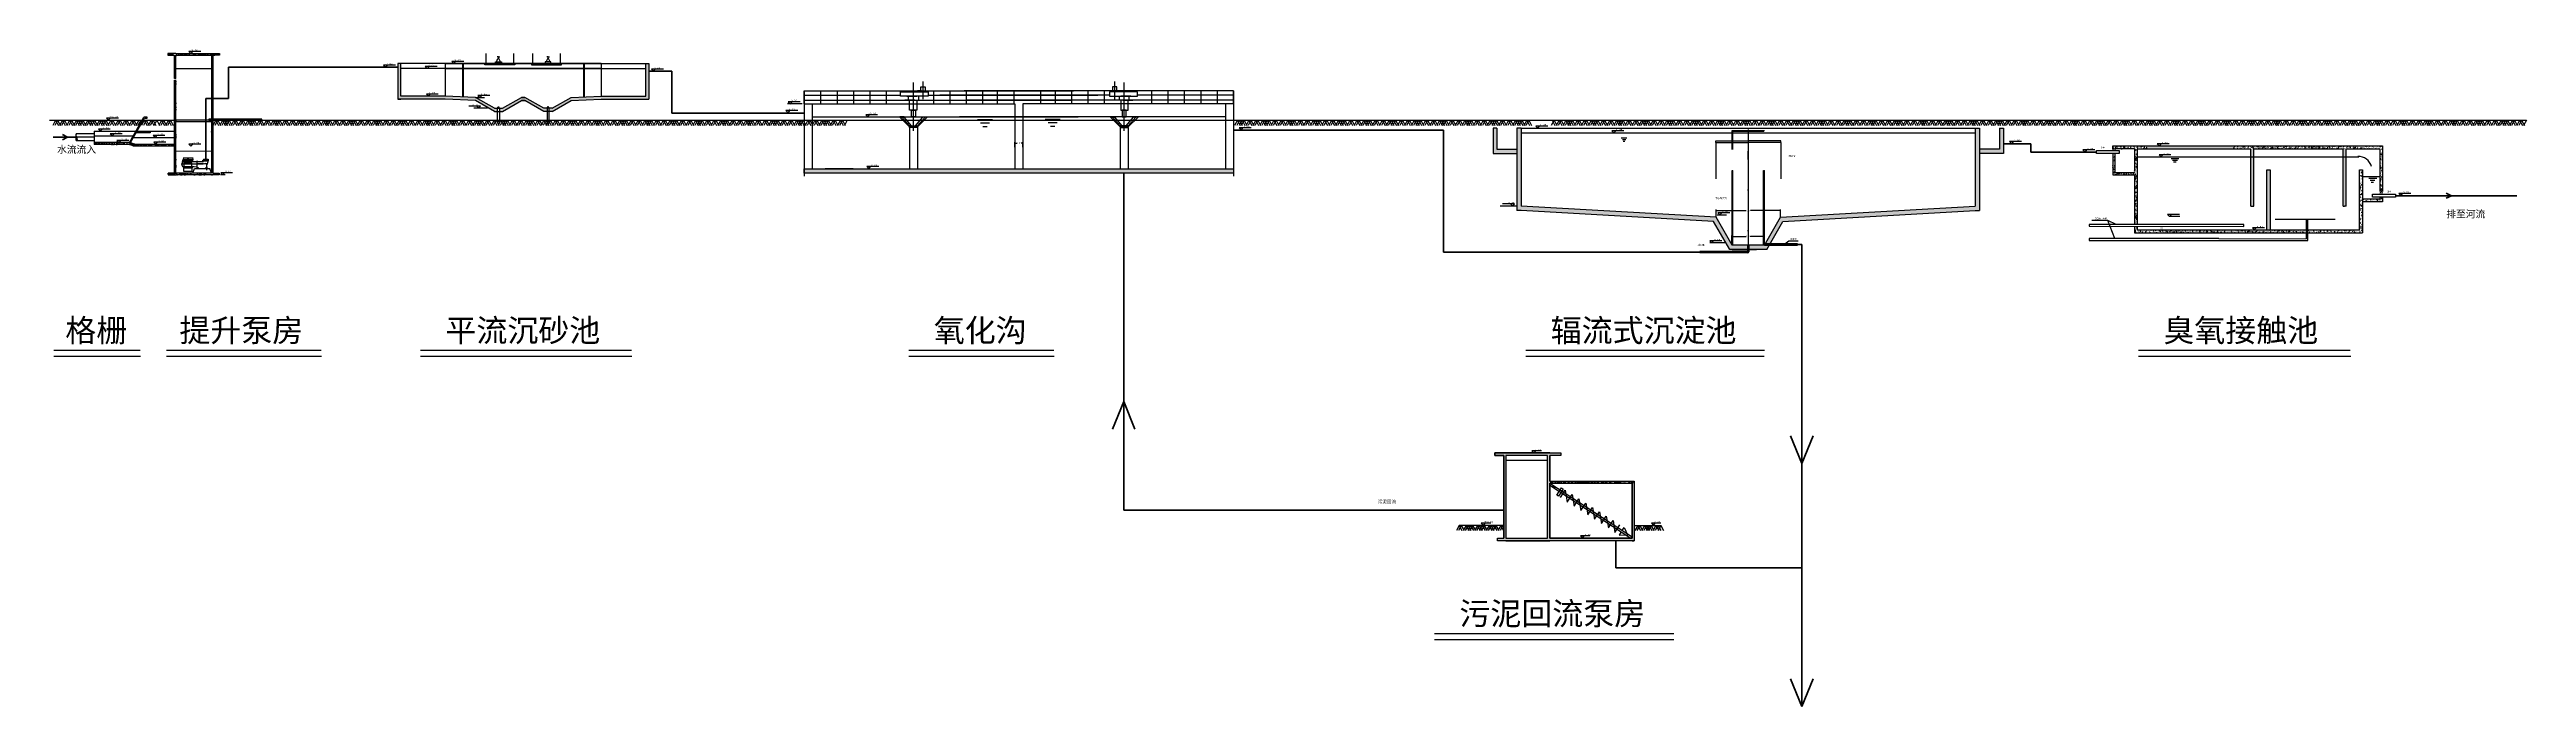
# Model space of a CAD drawing. Header units: inches. Extents: x -343134 to -190334, y -250018 to -182064.
# Drawn here: x -343134 to -190334, y -222534 to -182064 of the extents above; entities that cross this region are included whole.
import ezdxf

# ---------------------------------------------------------------- set-up
doc = ezdxf.new("R2010")
doc.units = ezdxf.units.IN
doc.header["$MEASUREMENT"] = 0
for name, pattern in [('DASHDOT', [1, 0.5, -0.25, 0, -0.25]), ('DASHDOT2', [0.5, 0.25, -0.125, 0, -0.125]), ('HIDDENX2', [19.05, 12.7, -6.35])]:
    doc.linetypes.add(name, pattern=pattern)
doc.layers.add('尺寸', color=7, linetype='Continuous')
doc.dimstyles.get("Standard").update_dxf_attribs({"dimtxt": 0.18, "dimasz": 0.18, "dimexe": 0.18, "dimexo": 0.0625, "dimgap": 0.09, "dimtad": 0, "dimtih": 1, "dimtoh": 1, "dimdec": 4, "dimzin": 0, "dimdsep": 46, "dimtxsty": 'Standard', "dimcen": 0.09, "dimadec": 0, "dimazin": 0, "dimtfac": 1, "dimtdec": 4, "dimtofl": 0, "dimtmove": 0, "dimatfit": 3, "dimfxl": 1, "dimtolj": 1, "dimtzin": 0, "dimarcsym": 0})
pattern_1 = [(50, (0, 0), (0.21517805478, -0.018825640495), [0.0225, -0.2475]), (355, (0, 0), (-0.04162540008, 0.22565764011), [0.018, -0.198]), (100.4514, (0.01793, -0.00157), (0.17355281451, 0.20683186262), [0.019122057, -0.2103426336]), (46.1842, (0, 0.06), (0.32017231459, -0.0496557043), [0.03375, -0.37125]), (96.6356, (0.02668, 0.05586), (0.28039881166, 0.29223536127), [0.0286830864, -0.3155139]), (351.1842, (0, 0.06), (0.28039858354, 0.29223558028), [0.027, -0.297]), (21, (0.03, 0.045), (0.17907211564, -0.1207856672), [0.0225, -0.2475]), (326, (0.03, 0.045), (0.07299459958, 0.21754501351), [0.018, -0.198]), (71.4514, (0.04492, 0.03493), (0.25206678857, 0.09675914901), [0.019122057, -0.2103426336]), (37.5, (0, 0), (0.003647956595, 0.09986815615), [0, -0.1956, 0, -0.201, 0, -0.19875]), (7.5, (0, 0), (0.078920861233, 0.118323513565), [0, -0.1146, 0, -0.1911, 0, -0.07575]), (327.5, (-0.0669, 0), (0.160146730852, -0.00676646152), [0, -0.075, 0, -0.234, 0, -0.3105]), (317.5, (-0.0969, 0), (0.1749558508, 0.0300314947), [0, -0.0975, 0, -0.1554, 0, -0.2205])]
pattern_2 = [(50, (0, 0), (0.286904073, -0.025100854), [0.03, -0.33]), (355, (0, 0), (-0.0555005334, 0.3008768535), [0.024, -0.264]), (100.4514, (0.0239, -0.0021), (0.2314037527, 0.2757758168), [0.025496076, -0.2804568448]), (46.1842, (0, 0.08), (0.4268964195, -0.0662076057), [0.045, -0.495]), (96.6356, (0.03557, 0.0745), (0.3738650822, 0.3896471484), [0.0382441152, -0.4206852]), (351.1842, (0, 0.08), (0.373864778, 0.3896474404), [0.036, -0.396]), (21, (0.04, 0.06), (0.2387628208, -0.1610475563), [0.03, -0.33]), (326, (0.04, 0.06), (0.0973261328, 0.290060018), [0.024, -0.264]), (71.4514, (0.0599, 0.04658), (0.3360890514, 0.1290121987), [0.025496076, -0.2804568448]), (37.5, (0, 0), (0.00486394213, 0.13315754153), [0, -0.2608, 0, -0.268, 0, -0.265]), (7.5, (0, 0), (0.10522781498, 0.15776468475), [0, -0.1528, 0, -0.2548, 0, -0.101]), (327.5, (-0.0892, 0), (0.21352897447, -0.0090219487), [0, -0.1, 0, -0.312, 0, -0.414]), (317.5, (-0.1292, 0), (0.23327446774, 0.04004199293), [0, -0.13, 0, -0.2072, 0, -0.294])]
pattern_3 = [(50, (0, -0.56002), (0.286904073, -0.025100854), [0.03, -0.33]), (355, (0, -0.56002), (-0.0555005334, 0.3008768535), [0.024, -0.264]), (100.4514, (0.0239, -0.56211), (0.2314037527, 0.2757758168), [0.025496076, -0.2804568448]), (46.1842, (0, -0.48002), (0.4268964195, -0.066207606), [0.045, -0.495]), (96.6356, (0.03557, -0.48554), (0.373865082, 0.389647148), [0.038244115, -0.4206852]), (351.1842, (0, -0.48002), (0.373864778, 0.38964744), [0.036, -0.396]), (21, (0.04, -0.50002), (0.2387628208, -0.1610475563), [0.03, -0.33]), (326, (0.04, -0.50002), (0.0973261328, 0.290060018), [0.024, -0.264]), (71.4514, (0.0599, -0.51344), (0.3360890514, 0.1290121987), [0.025496076, -0.2804568448]), (37.5, (0, -0.56002), (0.00486394213, 0.13315754153), [0, -0.2608, 0, -0.268, 0, -0.265]), (7.5, (0, -0.56002), (0.105227815, 0.15776468475), [0, -0.1528, 0, -0.2548, 0, -0.101]), (327.5, (-0.0892, -0.56002), (0.21352897447, -0.0090219487), [0, -0.1, 0, -0.312, 0, -0.414]), (317.5, (-0.1292, -0.56002), (0.2332744677, 0.040041993), [0, -0.13, 0, -0.2072, 0, -0.294])]

# ---------------------------------------------------------------- blocks, each defined once
blk = doc.blocks.new('_ArchTick')
at = {"color": 0, "linetype": 'ByBlock', "const_width": 0.15}
blk.add_lwpolyline([(-0.5, -0.5), (0.5, 0.5)], dxfattribs=at)
blk = doc.blocks.new('*D79')
at = {"color": 0, "lineweight": -2, "ltscale": 5}
for p, q in [((27765.2, -5543.09), (27765.32, -5543.09)), ((27765.21, -5543.34), (27765.21, -5543.03)), ((27765.71, -5543.09), (27765.59, -5543.09)), ((27765.71, -5543.34), (27765.71, -5543.03))]:
    blk.add_line(p, q, dxfattribs=at)
at = {"layer": 'DEFPOINTS', "color": 0, "ltscale": 5}
for p in [(27765.21, -5543.34), (27765.71, -5543.09), (27765.71, -5543.34)]:
    blk.add_point(p, dxfattribs=at)
at = {"color": 0, "lineweight": -2, "ltscale": 5, "xscale": 0.09, "yscale": 0.09, "zscale": 0.09, "rotation": 180}
blk.add_blockref('_ArchTick', (27765.21, -5543.09), dxfattribs=at)
at = {"color": 0, "lineweight": -2, "ltscale": 5, "xscale": 0.09, "yscale": 0.09, "zscale": 0.09}
blk.add_blockref('_ArchTick', (27765.71, -5543.09), dxfattribs=at)
at = {"color": 0, "ltscale": 5, "insert": (27765.46, -5543.09), "char_height": 0.09, "attachment_point": 5}
blk.add_mtext('\\A1;0.50', dxfattribs=at)
blk = doc.blocks.new('*D81')
at = {"color": 0, "lineweight": -2, "ltscale": 5}
for p, q in [((-306203.53, -126665.95), (-306203.53, -126665.35)), ((-306203.53, -126665.41), (-306202.66, -126665.41)), ((-306201.52, -126665.41), (-306202.39, -126665.41)), ((-306201.53, -126665.95), (-306201.53, -126665.35))]:
    blk.add_line(p, q, dxfattribs=at)
at = {"layer": 'DEFPOINTS', "color": 0, "ltscale": 5}
for p in [(-306203.53, -126665.95), (-306201.53, -126665.41), (-306201.53, -126665.95)]:
    blk.add_point(p, dxfattribs=at)
at = {"color": 0, "lineweight": -2, "ltscale": 5, "xscale": 0.09, "yscale": 0.09, "zscale": 0.09, "rotation": 180}
blk.add_blockref('_ArchTick', (-306203.53, -126665.41), dxfattribs=at)
at = {"color": 0, "lineweight": -2, "ltscale": 5, "xscale": 0.09, "yscale": 0.09, "zscale": 0.09}
blk.add_blockref('_ArchTick', (-306201.53, -126665.41), dxfattribs=at)
at = {"color": 0, "ltscale": 5, "insert": (-306202.53, -126665.41), "char_height": 0.09, "attachment_point": 5}
blk.add_mtext('\\A1;2.00', dxfattribs=at)
blk = doc.blocks.new('*D82')
at = {"color": 0, "lineweight": -2, "ltscale": 5}
for p, q in [((-306204.51, -126664.22), (-306204.51, -126663.76)), ((-306204.51, -126663.82), (-306202.68, -126663.82)), ((-306200.54, -126663.82), (-306202.38, -126663.82)), ((-306200.54, -126664.22), (-306200.54, -126663.76))]:
    blk.add_line(p, q, dxfattribs=at)
at = {"layer": 'DEFPOINTS', "color": 0, "ltscale": 5}
for p in [(-306204.51, -126663.82), (-306204.51, -126664.22), (-306200.54, -126664.22)]:
    blk.add_point(p, dxfattribs=at)
at = {"color": 0, "lineweight": -2, "ltscale": 5, "xscale": 0.09, "yscale": 0.09, "zscale": 0.09, "rotation": 180}
blk.add_blockref('_ArchTick', (-306204.51, -126663.82), dxfattribs=at)
at = {"color": 0, "lineweight": -2, "ltscale": 5, "xscale": 0.09, "yscale": 0.09, "zscale": 0.09}
blk.add_blockref('_ArchTick', (-306200.54, -126663.82), dxfattribs=at)
at = {"color": 0, "ltscale": 5, "insert": (-306202.53, -126663.82), "char_height": 0.09, "attachment_point": 5}
blk.add_mtext('\\A1;3.97', dxfattribs=at)
blk = doc.blocks.new('4')
at = {"ltscale": 5}
h = blk.add_hatch(dxfattribs=at)
h.set_pattern_fill('AR-CONC', color=256, scale=0.03, style=0)
h.set_pattern_definition(pattern_1)
h.paths.add_polyline_path([(50057.22, -10689.08), (50051.9, -10689.08), (50051.9, -10689.25), (50057.22, -10689.26)])
h = blk.add_hatch(dxfattribs=at)
h.set_pattern_fill('AR-CONC', color=256, scale=0.03, style=0)
h.set_pattern_definition(pattern_1)
h.paths.add_polyline_path([(50064.23, -10689.25), (50064.04, -10689.25), (50064.04, -10689.75), (50064.23, -10689.75)])
h.paths.add_polyline_path([(50058.53, -10689.26), (50058.34, -10689.26), (50058.34, -10689.75), (50058.53, -10689.75)])
h = blk.add_hatch(dxfattribs=at)
h.set_pattern_fill('AR-CONC', color=256, scale=0.03, style=0)
h.set_pattern_definition(pattern_1)
h.paths.add_polyline_path([(50058.53, -10689.75), (50058.34, -10689.75), (50058.34, -10692.79), (50058.53, -10692.79)])
h.paths.add_polyline_path([(50064.23, -10689.75), (50064.04, -10689.75), (50064.04, -10692.79), (50064.13, -10692.79), (50064.23, -10692.79)])
h = blk.add_hatch(dxfattribs=at)
h.set_pattern_fill('AR-CONC', color=256, scale=0.05, style=0)
h.set_pattern_definition([(50, (1.6, 0), (0.3586300913, -0.0313760675), [0.0375, -0.4125]), (355, (1.6, 0), (-0.0693756668, 0.3760960669), [0.03, -0.33]), (100.4514, (1.6299, -0.0026), (0.2892546909, 0.344719771), [0.031870095, -0.350571056]), (46.1842, (1.6, 0.1), (0.5336205243, -0.082759507), [0.05625, -0.61875]), (96.6356, (1.6445, 0.0931), (0.467331353, 0.4870589355), [0.047805144, -0.5258565]), (351.1842, (1.6, 0.1), (0.4673309726, 0.4870593005), [0.045, -0.495]), (21, (1.65, 0.075), (0.298453526, -0.2013094453), [0.0375, -0.4125]), (326, (1.65, 0.075), (0.121657666, 0.3625750225), [0.03, -0.33]), (71.4514, (1.67488, 0.05822), (0.4201113143, 0.1612652484), [0.031870095, -0.350571056]), (37.5, (1.60001, 0), (0.00607992766, 0.1664469269), [0, -0.326, 0, -0.335, 0, -0.33125]), (7.5, (1.60001, 0), (0.1315347687, 0.19720585594), [0, -0.191, 0, -0.3185, 0, -0.12625]), (327.5, (1.48851, 0), (0.2669112181, -0.01127743587), [0, -0.125, 0, -0.39, 0, -0.5175]), (317.5, (1.4385, 0), (0.2915930847, 0.0500524912), [0, -0.1625, 0, -0.259, 0, -0.3675])])
h.paths.add_polyline_path([(50061.34, -10694.25), (50059.53, -10694.25), (50059.53, -10690.55), (50059.34, -10690.55), (50059.34, -10694.25), (50052.93, -10694.25), (50052.93, -10694.02), (50052.77, -10694.02), (50052.77, -10694.43), (50061.34, -10694.43)])
for p, q in [((50049.83, -10689.08), (50049.83, -10689.36)), ((50049.83, -10689.08), (50051.33, -10689.08)), ((50049.83, -10689.25), (50049.83, -10689.08)), ((50049.83, -10689.2), (50049.83, -10689.2)), ((50049.83, -10689.2), (50049.83, -10689.2)), ((50049.83, -10689.55), (50049.83, -10690.85)), ((50049.83, -10689.8), (50049.83, -10689.8)), ((50049.84, -10689.77), (50049.84, -10689.77)), ((50049.85, -10689.09), (50049.85, -10689.09)), ((50049.85, -10689.13), (50049.85, -10689.13)), ((50049.85, -10689.23), (50049.85, -10689.23)), ((50049.86, -10689.26), (50049.86, -10689.26)), ((50049.86, -10689.33), (50049.86, -10689.33)), ((50049.87, -10689.19), (50049.87, -10689.19)), ((50049.88, -10689.21), (50049.9, -10689.19)), ((50049.88, -10689.21), (50049.9, -10689.21)), ((50049.88, -10689.86), (50049.88, -10689.86)), ((50049.89, -10689.25), (50049.89, -10689.23)), ((50049.89, -10689.76), (50049.89, -10689.76)), ((50049.9, -10689.09), (50049.9, -10689.09)), ((50049.9, -10689.19), (50049.9, -10689.19)), ((50049.9, -10689.29), (50049.9, -10689.29)), ((50049.9, -10689.81), (50049.9, -10689.81)), ((50049.91, -10689.33), (50049.91, -10689.33)), ((50049.92, -10689.11), (50049.92, -10689.08)), ((50049.92, -10689.34), (50049.92, -10689.34)), ((50049.92, -10689.72), (50049.93, -10689.72)), ((50049.92, -10689.72), (50049.93, -10689.73)), ((50049.92, -10689.78), (50049.92, -10689.78)), ((50049.92, -10689.86), (50049.92, -10689.86)), ((50049.93, -10689.16), (50049.93, -10689.16)), ((50049.93, -10689.25), (50049.93, -10689.25)), ((50049.93, -10689.77), (50049.93, -10689.75)), ((50049.94, -10689.15), (50049.94, -10689.15)), ((50049.95, -10689.24), (50049.95, -10689.24)), ((50049.95, -10689.76), (50049.95, -10689.76)), ((50049.95, -10689.78), (50049.95, -10689.78)), ((50049.96, -10689.25), (50049.96, -10689.36)), ((50051.17, -10689.25), (50049.96, -10689.25)), ((50049.96, -10689.29), (50049.96, -10689.29)), ((50049.96, -10689.55), (50049.96, -10690.72)), ((50049.99, -10689.13), (50050.02, -10689.12)), ((50049.99, -10689.13), (50050.01, -10689.15)), ((50050, -10689.19), (50050.01, -10689.16)), ((50050.01, -10689.14), (50050.01, -10689.14)), ((50050.01, -10689.14), (50050.01, -10689.14)), ((50050.01, -10689.17), (50050.01, -10689.17)), ((50050.02, -10689.22), (50050.04, -10689.2)), ((50050.02, -10689.22), (50050.04, -10689.22)), ((50050.03, -10689.25), (50050.03, -10689.23)), ((50050.04, -10689.17), (50050.04, -10689.17)), ((50050.05, -10689.16), (50050.05, -10689.16)), ((50050.05, -10689.2), (50050.05, -10689.2)), ((50050.05, -10689.24), (50050.05, -10689.24)), ((50050.07, -10689.12), (50050.09, -10689.11)), ((50050.07, -10689.12), (50050.08, -10689.13)), ((50050.07, -10689.16), (50050.08, -10689.15)), ((50050.08, -10689.2), (50050.08, -10689.2)), ((50050.1, -10689.22), (50050.12, -10689.2)), ((50050.1, -10689.22), (50050.11, -10689.21)), ((50050.1, -10689.22), (50050.12, -10689.23)), ((50050.1, -10689.22), (50050.11, -10689.23)), ((50050.1, -10689.25), (50050.1, -10689.25)), ((50050.11, -10689.13), (50050.11, -10689.13)), ((50050.11, -10689.16), (50050.11, -10689.16)), ((50050.11, -10689.25), (50050.11, -10689.24)), ((50050.13, -10689.12), (50050.13, -10689.12)), ((50050.16, -10689.25), (50050.16, -10689.25)), ((50050.17, -10689.15), (50050.17, -10689.15)), ((50050.2, -10689.24), (50050.2, -10689.24)), ((50050.21, -10689.14), (50050.21, -10689.14)), ((50050.24, -10689.21), (50050.24, -10689.21)), ((50050.24, -10689.24), (50050.27, -10689.23)), ((50050.24, -10689.24), (50050.26, -10689.25)), ((50050.25, -10689.17), (50050.25, -10689.17)), ((50050.26, -10689.14), (50050.26, -10689.14)), ((50050.28, -10689.1), (50050.28, -10689.1)), ((50050.28, -10689.13), (50050.28, -10689.13)), ((50050.29, -10689.21), (50050.29, -10689.21)), ((50050.31, -10689.1), (50050.31, -10689.1)), ((50050.31, -10689.2), (50050.31, -10689.2)), ((50050.31, -10689.24), (50050.33, -10689.23)), ((50050.31, -10689.24), (50050.33, -10689.24)), ((50050.32, -10689.14), (50050.36, -10689.1)), ((50050.32, -10689.14), (50050.36, -10689.14)), ((50050.33, -10689.15), (50050.33, -10689.15)), ((50050.35, -10689.17), (50050.35, -10689.13)), ((50050.35, -10689.25), (50050.36, -10689.25)), ((50050.36, -10689.12), (50050.36, -10689.12)), ((50050.36, -10689.22), (50050.36, -10689.22)), ((50050.38, -10689.25), (50050.4, -10689.23)), ((50050.38, -10689.25), (50050.41, -10689.25)), ((50050.39, -10689.09), (50050.39, -10689.09)), ((50050.42, -10689.19), (50050.42, -10689.19)), ((50050.45, -10689.25), (50050.45, -10689.25)), ((50050.46, -10689.14), (50050.46, -10689.14)), ((50050.49, -10689.16), (50050.49, -10689.16)), ((50050.5, -10689.14), (50050.52, -10689.13)), ((50050.5, -10689.14), (50050.51, -10689.15)), ((50050.5, -10689.19), (50050.51, -10689.17)), ((50050.51, -10689.09), (50050.51, -10689.09)), ((50050.51, -10689.2), (50050.51, -10689.2)), ((50050.51, -10689.21), (50050.51, -10689.21)), ((50050.51, -10689.25), (50050.51, -10689.25)), ((50050.52, -10689.11), (50050.52, -10689.11)), ((50050.52, -10689.1), (50050.52, -10689.1)), ((50050.53, -10689.25), (50050.54, -10689.24)), ((50050.57, -10689.16), (50050.59, -10689.15)), ((50050.57, -10689.16), (50050.59, -10689.18)), ((50050.58, -10689.22), (50050.59, -10689.19)), ((50050.61, -10689.16), (50050.61, -10689.16)), ((50050.62, -10689.09), (50050.62, -10689.09)), ((50050.62, -10689.22), (50050.62, -10689.22)), ((50050.65, -10689.17), (50050.65, -10689.17)), ((50050.66, -10689.18), (50050.66, -10689.18)), ((50050.66, -10689.23), (50050.66, -10689.23)), ((50050.66, -10689.23), (50050.66, -10689.23)), ((50050.66, -10689.25), (50050.66, -10689.25)), ((50050.67, -10689.11), (50050.67, -10689.11)), ((50050.69, -10689.15), (50050.69, -10689.15)), ((50050.69, -10689.25), (50050.69, -10689.25)), ((50050.69, -10689.25), (50050.7, -10689.25)), ((50050.71, -10689.1), (50050.71, -10689.08)), ((50050.72, -10689.22), (50050.72, -10689.22)), ((50050.75, -10689.09), (50050.76, -10689.08)), ((50050.75, -10689.2), (50050.78, -10689.17)), ((50050.75, -10689.2), (50050.79, -10689.21)), ((50050.78, -10689.24), (50050.77, -10689.2)), ((50050.8, -10689.14), (50050.8, -10689.14)), ((50050.8, -10689.19), (50050.8, -10689.19)), ((50050.81, -10689.17), (50050.81, -10689.17)), ((50050.82, -10689.16), (50050.82, -10689.16)), ((50050.87, -10689.09), (50050.87, -10689.09)), ((50050.87, -10689.22), (50050.87, -10689.22)), ((50050.9, -10689.19), (50050.9, -10689.19)), ((50050.91, -10689.09), (50050.91, -10689.08)), ((50050.91, -10689.2), (50050.91, -10689.2)), ((50050.91, -10689.23), (50050.91, -10689.23)), ((50050.92, -10689.11), (50050.92, -10689.1)), ((50050.93, -10689.16), (50050.95, -10689.16)), ((50050.93, -10689.16), (50050.94, -10689.17)), ((50050.93, -10689.21), (50050.94, -10689.19)), ((50050.93, -10689.23), (50050.93, -10689.23)), ((50050.97, -10689.14), (50050.97, -10689.14)), ((50050.97, -10689.16), (50050.97, -10689.16)), ((50050.97, -10689.18), (50050.97, -10689.18)), ((50050.97, -10689.24), (50050.97, -10689.24)), ((50050.99, -10689.11), (50050.99, -10689.11)), ((50050.99, -10689.22), (50050.99, -10689.22)), ((50051.01, -10689.18), (50051.01, -10689.18)), ((50051.04, -10689.23), (50051.04, -10689.23)), ((50051.07, -10689.1), (50051.07, -10689.1)), ((50051.07, -10689.19), (50051.07, -10689.19)), ((50051.1, -10689.21), (50051.1, -10689.21)), ((50051.12, -10689.12), (50051.12, -10689.12)), ((50051.12, -10689.22), (50051.12, -10689.22)), ((50051.13, -10689.09), (50051.14, -10689.08)), ((50051.13, -10689.09), (50051.15, -10689.09)), ((50051.13, -10689.15), (50051.13, -10689.15)), ((50051.13, -10689.19), (50051.13, -10689.19)), ((50051.14, -10689.13), (50051.14, -10689.11)), ((50051.14, -10689.2), (50051.17, -10689.19)), ((50051.14, -10689.2), (50051.16, -10689.21)), ((50051.15, -10689.13), (50051.15, -10689.13)), ((50051.15, -10689.25), (50051.16, -10689.22)), ((50051.15, -10689.24), (50051.15, -10689.24)), ((50051.17, -10689.16), (50051.17, -10689.16)), ((50051.17, -10689.25), (50051.17, -10690.55)), ((50051.17, -10689.32), (50051.19, -10689.3)), ((50051.17, -10689.32), (50051.19, -10689.32)), ((50051.18, -10689.09), (50051.18, -10689.09)), ((50051.18, -10689.27), (50051.21, -10689.24)), ((50051.18, -10689.27), (50051.21, -10689.27)), ((50051.18, -10689.36), (50051.18, -10689.34)), ((50051.18, -10689.67), (50051.18, -10689.67)), ((50051.18, -10689.87), (50051.18, -10689.87)), ((50051.19, -10689.12), (50051.19, -10689.1)), ((50051.2, -10689.3), (50051.2, -10689.27)), ((50051.2, -10689.76), (50051.2, -10689.76)), ((50051.2, -10689.83), (50051.2, -10689.83)), ((50051.21, -10689.3), (50051.21, -10689.3)), ((50051.21, -10689.58), (50051.21, -10689.58)), ((50051.21, -10689.62), (50051.21, -10689.62)), ((50051.21, -10689.65), (50051.21, -10689.65)), ((50051.21, -10689.72), (50051.23, -10689.7)), ((50051.21, -10689.72), (50051.23, -10689.72)), ((50051.21, -10689.79), (50051.23, -10689.79)), ((50051.21, -10689.79), (50051.23, -10689.8)), ((50051.22, -10689.2), (50051.22, -10689.2)), ((50051.22, -10689.76), (50051.22, -10689.74)), ((50051.22, -10689.75), (50051.22, -10689.75)), ((50051.22, -10689.84), (50051.22, -10689.83)), ((50051.23, -10689.3), (50051.23, -10689.3)), ((50051.23, -10689.9), (50051.26, -10689.86)), ((50051.24, -10689.32), (50051.26, -10689.3)), ((50051.24, -10689.32), (50051.27, -10689.33)), ((50051.24, -10689.52), (50051.24, -10689.52)), ((50051.24, -10689.68), (50051.24, -10689.68)), ((50051.26, -10689.37), (50051.25, -10689.34)), ((50051.26, -10689.73), (50051.26, -10689.73)), ((50051.26, -10689.77), (50051.26, -10689.77)), ((50051.26, -10689.87), (50051.26, -10689.87)), ((50051.26, -10689.87), (50051.26, -10689.87)), ((50051.28, -10689.11), (50051.27, -10689.08)), ((50051.27, -10689.3), (50051.27, -10689.3)), ((50051.27, -10689.3), (50051.27, -10689.3)), ((50051.27, -10689.57), (50051.27, -10689.57)), ((50051.27, -10689.6), (50051.27, -10689.6)), ((50051.27, -10689.67), (50051.27, -10689.67)), ((50051.28, -10689.1), (50051.28, -10689.1)), ((50051.28, -10689.16), (50051.28, -10689.16)), ((50051.28, -10689.2), (50051.28, -10689.2)), ((50051.28, -10689.63), (50051.28, -10689.63)), ((50051.28, -10689.82), (50051.31, -10689.81)), ((50051.28, -10689.82), (50051.3, -10689.83)), ((50051.28, -10689.83), (50051.28, -10689.83)), ((50051.29, -10689.18), (50051.29, -10689.18)), ((50051.29, -10689.29), (50051.29, -10689.29)), ((50051.29, -10689.58), (50051.31, -10689.57)), ((50051.29, -10689.58), (50051.3, -10689.59)), ((50051.29, -10689.63), (50051.3, -10689.61)), ((50051.29, -10689.87), (50051.3, -10689.85)), ((50051.3, -10689.2), (50051.3, -10689.2)), ((50051.3, -10689.56), (50051.3, -10689.56)), ((50051.3, -10689.59), (50051.32, -10689.57)), ((50051.3, -10689.59), (50051.32, -10689.59)), ((50051.3, -10689.8), (50051.32, -10689.77)), ((50051.3, -10689.8), (50051.32, -10689.8)), ((50051.31, -10689.29), (50051.31, -10689.29)), ((50051.31, -10689.6), (50051.31, -10689.6)), ((50051.32, -10689.63), (50051.31, -10689.6)), ((50051.31, -10689.84), (50051.31, -10689.81)), ((50051.32, -10689.1), (50051.32, -10689.1)), ((50051.32, -10689.57), (50051.32, -10689.57)), ((50051.32, -10689.65), (50051.32, -10689.65)), ((50051.33, -10689.08), (50056.83, -10689.08)), ((50051.33, -10689.25), (50051.33, -10693.91)), ((50051.33, -10689.25), (50058.34, -10689.26)), ((50051.33, -10689.3), (50051.33, -10689.3)), ((50051.33, -10689.75), (50056.93, -10689.75)), ((50051.33, -10689.86), (50051.33, -10689.86)), ((50051.35, -10689.11), (50051.36, -10689.09)), ((50051.35, -10689.11), (50051.36, -10689.11)), ((50051.36, -10689.15), (50051.35, -10689.13)), ((50051.36, -10689.11), (50051.36, -10689.11)), ((50051.36, -10689.19), (50051.38, -10689.18)), ((50051.36, -10689.19), (50051.37, -10689.2)), ((50051.36, -10689.24), (50051.37, -10689.22)), ((50051.36, -10689.25), (50051.36, -10689.25)), ((50051.37, -10689.17), (50051.37, -10689.17)), ((50051.39, -10689.17), (50051.39, -10689.17)), ((50051.42, -10689.08), (50051.42, -10689.08)), ((50051.42, -10689.13), (50051.42, -10689.13)), ((50051.43, -10689.18), (50051.43, -10689.18)), ((50051.46, -10689.2), (50051.46, -10689.2)), ((50051.48, -10689.14), (50051.48, -10689.14)), ((50051.48, -10689.16), (50051.48, -10689.16)), ((50051.49, -10689.09), (50051.49, -10689.08)), ((50051.49, -10689.12), (50051.5, -10689.1)), ((50051.52, -10689.12), (50051.52, -10689.12)), ((50051.56, -10689.13), (50051.58, -10689.11)), ((50051.56, -10689.13), (50051.58, -10689.13)), ((50051.57, -10689.14), (50051.57, -10689.14)), ((50051.57, -10689.17), (50051.57, -10689.15)), ((50051.58, -10689.09), (50051.58, -10689.09)), ((50051.58, -10689.13), (50051.6, -10689.1)), ((50051.58, -10689.13), (50051.6, -10689.13)), ((50051.58, -10689.16), (50051.58, -10689.16)), ((50051.6, -10689.16), (50051.59, -10689.13)), ((50051.59, -10689.25), (50051.59, -10689.25)), ((50051.61, -10689.09), (50051.63, -10689.08)), ((50051.61, -10689.09), (50051.63, -10689.1)), ((50051.62, -10689.14), (50051.62, -10689.12)), ((50051.62, -10689.21), (50051.62, -10689.21)), ((50051.67, -10689.1), (50051.67, -10689.1)), ((50051.67, -10689.13), (50051.67, -10689.13)), ((50051.67, -10689.24), (50051.67, -10689.24)), ((50051.68, -10689.24), (50051.68, -10689.24)), ((50051.68, -10689.24), (50051.68, -10689.24)), ((50051.69, -10689.11), (50051.69, -10689.11)), ((50051.72, -10689.23), (50051.74, -10689.22)), ((50051.72, -10689.23), (50051.74, -10689.24)), ((50051.73, -10689.23), (50051.73, -10689.23)), ((50051.74, -10689.1), (50051.74, -10689.1)), ((50051.74, -10689.11), (50051.74, -10689.11)), ((50051.74, -10689.12), (50051.74, -10689.12)), ((50051.74, -10689.13), (50051.74, -10689.13)), ((50051.78, -10689.12), (50051.77, -10689.09)), ((50051.78, -10689.15), (50051.79, -10689.13)), ((50051.78, -10689.15), (50051.79, -10689.15)), ((50051.79, -10689.19), (50051.78, -10689.17)), ((50051.78, -10689.22), (50051.78, -10689.22)), ((50051.78, -10689.23), (50051.78, -10689.23)), ((50051.79, -10689.21), (50051.81, -10689.2)), ((50051.79, -10689.21), (50051.8, -10689.22)), ((50051.8, -10689.25), (50051.8, -10689.24)), ((50051.82, -10689.22), (50051.82, -10689.22)), ((50051.86, -10689.11), (50051.86, -10689.11)), ((50051.86, -10689.21), (50051.86, -10689.21)), ((50051.89, -10689.11), (50051.89, -10689.11)), ((50051.89, -10689.21), (50051.89, -10689.21)), ((50051.89, -10689.21), (50051.89, -10689.21)), ((50051.9, -10689.1), (50051.9, -10689.1)), ((50051.9, -10689.18), (50051.92, -10689.15)), ((50051.9, -10689.18), (50051.93, -10689.18)), ((50051.92, -10689.21), (50051.91, -10689.18)), ((50051.92, -10689.21), (50051.92, -10689.21)), ((50051.94, -10689.22), (50051.94, -10689.22)), ((50052.05, -10689.25), (50052.05, -10689.25)), ((50052.29, -10689.25), (50052.29, -10689.25)), ((50052.32, -10689.25), (50052.32, -10689.25)), ((50053.43, -10689.85), (50053.91, -10689.85)), ((50056.83, -10689.08), (50057.83, -10689.08)), ((50056.93, -10689.75), (50065, -10689.75)), ((50057.24, -10689.15), (50057.24, -10689.15)), ((50057.25, -10689.18), (50057.25, -10689.18)), ((50057.27, -10689.22), (50057.27, -10689.22)), ((50057.28, -10689.09), (50057.28, -10689.09)), ((50057.29, -10689.19), (50057.3, -10689.17)), ((50057.29, -10689.19), (50057.31, -10689.18)), ((50057.29, -10689.19), (50057.31, -10689.19)), ((50057.29, -10689.19), (50057.3, -10689.2)), ((50057.3, -10689.23), (50057.29, -10689.21)), ((50057.29, -10689.23), (50057.3, -10689.22)), ((50057.32, -10689.1), (50057.35, -10689.09)), ((50057.32, -10689.1), (50057.34, -10689.11)), ((50057.33, -10689.15), (50057.34, -10689.13)), ((50057.34, -10689.14), (50057.34, -10689.14)), ((50057.34, -10689.21), (50057.34, -10689.21)), ((50057.36, -10689.14), (50057.36, -10689.14)), ((50057.37, -10689.14), (50057.37, -10689.14)), ((50057.4, -10689.12), (50057.4, -10689.12)), ((50057.4, -10689.16), (50057.4, -10689.16)), ((50057.44, -10689.19), (50057.44, -10689.19)), ((50057.44, -10689.2), (50057.44, -10689.2)), ((50057.47, -10689.23), (50057.47, -10689.23)), ((50057.5, -10689.1), (50057.5, -10689.1)), ((50057.5, -10689.15), (50057.5, -10689.15)), ((50057.5, -10689.21), (50057.52, -10689.19)), ((50057.5, -10689.21), (50057.52, -10689.21)), ((50057.51, -10689.25), (50057.51, -10689.23)), ((50057.54, -10689.09), (50057.56, -10689.08)), ((50057.54, -10689.09), (50057.56, -10689.1)), ((50057.54, -10689.22), (50057.54, -10689.22)), ((50057.55, -10689.11), (50057.55, -10689.11)), ((50057.55, -10689.14), (50057.55, -10689.12)), ((50057.55, -10689.14), (50057.55, -10689.14)), ((50057.55, -10689.24), (50057.55, -10689.24)), ((50057.58, -10689.15), (50057.58, -10689.15)), ((50057.59, -10689.18), (50057.59, -10689.18)), ((50057.6, -10689.1), (50057.6, -10689.1)), ((50057.6, -10689.23), (50057.6, -10689.23)), ((50057.62, -10689.11), (50057.62, -10689.11)), ((50057.62, -10689.16), (50057.62, -10689.16)), ((50057.66, -10689.15), (50057.66, -10689.15)), ((50057.66, -10689.21), (50057.66, -10689.21)), ((50057.69, -10689.23), (50057.69, -10689.23)), ((50057.7, -10689.22), (50057.7, -10689.22)), ((50057.71, -10689.11), (50057.71, -10689.11)), ((50057.71, -10689.12), (50057.71, -10689.12)), ((50057.72, -10689.21), (50057.74, -10689.2)), ((50057.72, -10689.22), (50057.73, -10689.21)), ((50057.72, -10689.21), (50057.73, -10689.22)), ((50057.72, -10689.22), (50057.74, -10689.23)), ((50057.73, -10689.25), (50057.72, -10689.25)), ((50057.73, -10689.25), (50057.73, -10689.24)), ((50057.74, -10689.09), (50057.74, -10689.09)), ((50057.79, -10689.13), (50057.79, -10689.13)), ((50057.79, -10689.16), (50057.79, -10689.16)), ((50057.81, -10689.2), (50057.81, -10689.2)), ((50057.82, -10689.16), (50057.82, -10689.16)), ((50057.83, -10689.08), (50061.33, -10689.08)), ((50057.85, -10689.15), (50057.85, -10689.15)), ((50057.85, -10689.18), (50057.85, -10689.18)), ((50057.86, -10689.09), (50057.87, -10689.08)), ((50057.86, -10689.09), (50057.89, -10689.1)), ((50057.86, -10689.09), (50057.86, -10689.09)), ((50057.86, -10689.19), (50057.86, -10689.19)), ((50057.86, -10689.2), (50057.86, -10689.2)), ((50057.88, -10689.13), (50057.88, -10689.1)), ((50057.88, -10689.24), (50057.88, -10689.24)), ((50057.9, -10689.13), (50057.93, -10689.12)), ((50057.9, -10689.13), (50057.92, -10689.14)), ((50057.91, -10689.18), (50057.92, -10689.16)), ((50057.92, -10689.11), (50057.92, -10689.11)), ((50057.92, -10689.17), (50057.92, -10689.17)), ((50057.93, -10689.24), (50057.95, -10689.23)), ((50057.93, -10689.24), (50057.95, -10689.25)), ((50057.95, -10689.13), (50057.95, -10689.13)), ((50057.97, -10689.11), (50057.99, -10689.1)), ((50057.97, -10689.1), (50057.97, -10689.1)), ((50057.97, -10689.11), (50057.99, -10689.12)), ((50057.98, -10689.16), (50057.98, -10689.14)), ((50057.98, -10689.17), (50057.98, -10689.17)), ((50058.01, -10689.17), (50058.01, -10689.17)), ((50058.01, -10689.17), (50058.01, -10689.17)), ((50058.01, -10689.18), (50058.01, -10689.18)), ((50058.03, -10689.16), (50058.03, -10689.16)), ((50058.04, -10689.17), (50058.04, -10689.17)), ((50058.1, -10689.11), (50058.1, -10689.11)), ((50058.11, -10689.2), (50058.11, -10689.2)), ((50058.14, -10689.12), (50058.14, -10689.12)), ((50058.14, -10689.17), (50058.14, -10689.17)), ((50058.14, -10689.25), (50058.14, -10689.25)), ((50058.15, -10689.23), (50058.17, -10689.23)), ((50058.15, -10689.23), (50058.17, -10689.24)), ((50058.16, -10689.15), (50058.16, -10689.15)), ((50058.16, -10689.25), (50058.16, -10689.25)), ((50058.16, -10689.25), (50058.16, -10689.25)), ((50058.18, -10689.14), (50058.21, -10689.12)), ((50058.18, -10689.14), (50058.21, -10689.15)), ((50058.2, -10689.18), (50058.2, -10689.15)), ((50058.21, -10689.14), (50058.21, -10689.14)), ((50058.21, -10689.15), (50058.21, -10689.15)), ((50058.22, -10689.13), (50058.22, -10689.13)), ((50058.22, -10689.18), (50058.22, -10689.18)), ((50058.22, -10689.24), (50058.22, -10689.24)), ((50058.25, -10689.24), (50058.25, -10689.24)), ((50058.27, -10689.09), (50058.26, -10689.08)), ((50058.3, -10689.12), (50058.3, -10689.12)), ((50058.3, -10689.18), (50058.3, -10689.18)), ((50058.32, -10689.13), (50058.32, -10689.13)), ((50058.32, -10689.23), (50058.32, -10689.23)), ((50058.33, -10689.1), (50058.33, -10689.08)), ((50058.33, -10689.23), (50058.33, -10689.23)), ((50058.33, -10689.24), (50058.33, -10689.24)), ((50058.34, -10689.16), (50058.34, -10689.16)), ((50058.34, -10692.79), (50058.34, -10689.25)), ((50058.35, -10689.13), (50058.35, -10689.13)), ((50058.35, -10689.23), (50058.35, -10689.23)), ((50058.39, -10689.11), (50058.39, -10689.11)), ((50058.4, -10689.14), (50058.42, -10689.13)), ((50058.4, -10689.14), (50058.42, -10689.15)), ((50058.41, -10689.11), (50058.41, -10689.11)), ((50058.41, -10689.19), (50058.41, -10689.17)), ((50058.42, -10689.12), (50058.42, -10689.12)), ((50058.42, -10689.25), (50058.42, -10689.25)), ((50058.44, -10689.19), (50058.44, -10689.19)), ((50058.44, -10689.25), (50058.44, -10689.25)), ((50058.46, -10689.19), (50058.46, -10689.19)), ((50058.47, -10689.11), (50058.47, -10689.11)), ((50058.47, -10689.16), (50058.5, -10689.15)), ((50058.47, -10689.16), (50058.49, -10689.18)), ((50058.47, -10689.21), (50058.47, -10689.21)), ((50058.48, -10689.21), (50058.49, -10689.19)), ((50058.5, -10689.19), (50058.53, -10689.17)), ((50058.5, -10689.19), (50058.53, -10689.2)), ((50058.5, -10689.21), (50058.5, -10689.21)), ((50058.5, -10689.21), (50058.5, -10689.21)), ((50058.52, -10689.23), (50058.52, -10689.2)), ((50058.52, -10689.2), (50058.52, -10689.2)), ((50058.53, -10692.79), (50058.53, -10689.25)), ((50058.53, -10689.25), (50061.43, -10689.25)), ((50058.55, -10689.12), (50058.54, -10689.1)), ((50058.55, -10689.12), (50058.55, -10689.09)), ((50058.56, -10689.14), (50058.56, -10689.14)), ((50058.58, -10689.12), (50058.58, -10689.12)), ((50058.6, -10689.08), (50058.6, -10689.08)), ((50058.6, -10689.19), (50058.6, -10689.19)), ((50058.62, -10689.19), (50058.62, -10689.19)), ((50058.62, -10689.19), (50058.62, -10689.19)), ((50058.62, -10689.22), (50058.62, -10689.22)), ((50058.63, -10689.09), (50058.63, -10689.09)), ((50058.63, -10689.09), (50058.63, -10689.09)), ((50058.65, -10689.19), (50058.65, -10689.19)), ((50058.66, -10689.09), (50058.66, -10689.08)), ((50058.67, -10689.21), (50058.67, -10689.21)), ((50058.68, -10689.18), (50058.68, -10689.18)), ((50058.7, -10689.09), (50058.71, -10689.08)), ((50058.7, -10689.09), (50058.74, -10689.1)), ((50058.71, -10689.18), (50058.71, -10689.18)), ((50058.73, -10689.13), (50058.72, -10689.09)), ((50058.75, -10689.09), (50058.76, -10689.08)), ((50058.75, -10689.09), (50058.77, -10689.09)), ((50058.75, -10689.17), (50058.75, -10689.17)), ((50058.76, -10689.13), (50058.76, -10689.12)), ((50058.78, -10689.15), (50058.78, -10689.15)), ((50058.78, -10689.17), (50058.78, -10689.17)), ((50058.78, -10689.2), (50058.78, -10689.2)), ((50058.82, -10689.1), (50058.84, -10689.08)), ((50058.82, -10689.09), (50058.82, -10689.08)), ((50058.82, -10689.1), (50058.85, -10689.1)), ((50058.82, -10689.2), (50058.82, -10689.2)), ((50058.82, -10689.24), (50058.85, -10689.22)), ((50058.82, -10689.24), (50058.85, -10689.25)), ((50058.84, -10689.14), (50058.83, -10689.12)), ((50058.83, -10689.16), (50058.85, -10689.15)), ((50058.83, -10689.16), (50058.85, -10689.17)), ((50058.84, -10689.21), (50058.85, -10689.19)), ((50058.85, -10689.15), (50058.85, -10689.15)), ((50058.85, -10689.16), (50058.85, -10689.16)), ((50058.86, -10689.2), (50058.86, -10689.2)), ((50058.9, -10689.09), (50058.9, -10689.09)), ((50058.9, -10689.15), (50058.9, -10689.15)), ((50058.91, -10689.17), (50058.91, -10689.17)), ((50058.92, -10689.25), (50058.92, -10689.25)), ((50058.93, -10689.15), (50058.93, -10689.15)), ((50058.94, -10689.21), (50058.94, -10689.21)), ((50058.97, -10689.11), (50058.98, -10689.09)), ((50058.97, -10689.11), (50058.99, -10689.11)), ((50058.98, -10689.15), (50058.97, -10689.13)), ((50058.98, -10689.14), (50058.98, -10689.14)), ((50058.99, -10689.16), (50058.99, -10689.16)), ((50059, -10689.14), (50059, -10689.14)), ((50059.01, -10689.25), (50059.01, -10689.25)), ((50059.03, -10689.12), (50059.03, -10689.12)), ((50059.03, -10689.17), (50059.03, -10689.17)), ((50059.05, -10689.19), (50059.08, -10689.18)), ((50059.05, -10689.19), (50059.07, -10689.21)), ((50059.06, -10689.1), (50059.06, -10689.1)), ((50059.06, -10689.25), (50059.07, -10689.22)), ((50059.08, -10689.13), (50059.08, -10689.13)), ((50059.08, -10689.21), (50059.08, -10689.21)), ((50059.08, -10689.23), (50059.08, -10689.23)), ((50059.09, -10689.11), (50059.1, -10689.09)), ((50059.09, -10689.13), (50059.09, -10689.13)), ((50059.1, -10689.21), (50059.1, -10689.21)), ((50059.11, -10689.12), (50059.13, -10689.1)), ((50059.11, -10689.12), (50059.13, -10689.13)), ((50059.13, -10689.17), (50059.12, -10689.14)), ((50059.13, -10689.16), (50059.16, -10689.13)), ((50059.13, -10689.16), (50059.17, -10689.16)), ((50059.14, -10689.13), (50059.14, -10689.13)), ((50059.16, -10689.2), (50059.15, -10689.16)), ((50059.18, -10689.13), (50059.2, -10689.11)), ((50059.18, -10689.13), (50059.2, -10689.13)), ((50059.19, -10689.17), (50059.19, -10689.15)), ((50059.2, -10689.09), (50059.2, -10689.09)), ((50059.2, -10689.17), (50059.2, -10689.17)), ((50059.2, -10689.22), (50059.2, -10689.22)), ((50059.22, -10689.1), (50059.22, -10689.1)), ((50059.23, -10689.21), (50059.23, -10689.21)), ((50059.24, -10689.11), (50059.24, -10689.11)), ((50059.24, -10689.14), (50059.24, -10689.14)), ((50059.25, -10689.11), (50059.25, -10689.11)), ((50059.25, -10689.25), (50059.25, -10689.25)), ((50059.26, -10689.18), (50059.29, -10689.18)), ((50059.26, -10689.18), (50059.28, -10689.19)), ((50059.26, -10689.22), (50059.26, -10689.22)), ((50059.27, -10689.23), (50059.28, -10689.22)), ((50059.28, -10689.1), (50059.28, -10689.1)), ((50059.28, -10689.21), (50059.28, -10689.21)), ((50059.29, -10689.22), (50059.29, -10689.22)), ((50059.35, -10689.09), (50059.35, -10689.09)), ((50059.35, -10689.09), (50059.35, -10689.09)), ((50059.37, -10689.09), (50059.37, -10689.09)), ((50059.37, -10689.24), (50059.37, -10689.24)), ((50059.38, -10689.11), (50059.38, -10689.11)), ((50059.39, -10689.12), (50059.4, -10689.09)), ((50059.39, -10689.09), (50059.39, -10689.09)), ((50059.39, -10689.19), (50059.39, -10689.19)), ((50059.39, -10689.2), (50059.39, -10689.2)), ((50059.4, -10689.15), (50059.42, -10689.13)), ((50059.4, -10689.15), (50059.41, -10689.13)), ((50059.4, -10689.15), (50059.42, -10689.15)), ((50059.4, -10689.15), (50059.42, -10689.15)), ((50059.41, -10689.19), (50059.4, -10689.17)), ((50059.4, -10689.23), (50059.4, -10689.23)), ((50059.41, -10689.19), (50059.41, -10689.17)), ((50059.42, -10689.18), (50059.42, -10689.18)), ((50059.42, -10689.23), (50059.42, -10689.23)), ((50059.43, -10689.25), (50059.43, -10689.25)), ((50059.44, -10689.11), (50059.44, -10689.11)), ((50059.5, -10689.23), (50059.5, -10689.23)), ((50059.52, -10689.09), (50059.53, -10689.08)), ((50059.52, -10689.09), (50059.53, -10689.1)), ((50059.52, -10689.14), (50059.53, -10689.12)), ((50059.52, -10689.23), (50059.52, -10689.23)), ((50059.54, -10689.12), (50059.54, -10689.12)), ((50059.54, -10689.16), (50059.54, -10689.16)), ((50059.54, -10689.21), (50059.54, -10689.21)), ((50059.56, -10689.23), (50059.59, -10689.19)), ((50059.56, -10689.23), (50059.59, -10689.23)), ((50059.58, -10689.17), (50059.58, -10689.17)), ((50059.58, -10689.25), (50059.58, -10689.22)), ((50059.58, -10689.23), (50059.58, -10689.23)), ((50059.61, -10689.17), (50059.63, -10689.15)), ((50059.61, -10689.17), (50059.63, -10689.17)), ((50059.62, -10689.21), (50059.62, -10689.19)), ((50059.62, -10689.23), (50059.65, -10689.22)), ((50059.62, -10689.23), (50059.64, -10689.24)), ((50059.63, -10689.19), (50059.63, -10689.19)), ((50059.64, -10689.22), (50059.64, -10689.22)), ((50059.65, -10689.08), (50059.65, -10689.08)), ((50059.65, -10689.16), (50059.65, -10689.16)), ((50059.65, -10689.2), (50059.65, -10689.2)), ((50059.68, -10689.17), (50059.7, -10689.15)), ((50059.68, -10689.17), (50059.71, -10689.18)), ((50059.69, -10689.24), (50059.69, -10689.24)), ((50059.7, -10689.12), (50059.7, -10689.12)), ((50059.7, -10689.14), (50059.7, -10689.14)), ((50059.7, -10689.22), (50059.7, -10689.19)), ((50059.7, -10689.21), (50059.72, -10689.2)), ((50059.7, -10689.21), (50059.71, -10689.22)), ((50059.72, -10689.18), (50059.72, -10689.18)), ((50059.72, -10689.24), (50059.72, -10689.24)), ((50059.74, -10689.24), (50059.74, -10689.24)), ((50059.75, -10689.18), (50059.75, -10689.18)), ((50059.76, -10689.09), (50059.76, -10689.08)), ((50059.76, -10689.19), (50059.76, -10689.19)), ((50059.77, -10689.15), (50059.77, -10689.15)), ((50059.79, -10689.25), (50059.79, -10689.25)), ((50059.8, -10689.09), (50059.8, -10689.09)), ((50059.83, -10689.19), (50059.84, -10689.17)), ((50059.83, -10689.19), (50059.85, -10689.19)), ((50059.84, -10689.23), (50059.83, -10689.21)), ((50059.84, -10689.22), (50059.84, -10689.22)), ((50059.85, -10689.12), (50059.85, -10689.12)), ((50059.85, -10689.19), (50059.85, -10689.19)), ((50059.85, -10689.2), (50059.85, -10689.2)), ((50059.86, -10689.13), (50059.86, -10689.13)), ((50059.88, -10689.24), (50059.88, -10689.24)), ((50059.89, -10689.15), (50059.89, -10689.15)), ((50059.9, -10689.25), (50059.9, -10689.25)), ((50059.91, -10689.16), (50059.91, -10689.16)), ((50059.93, -10689.25), (50059.93, -10689.25)), ((50059.95, -10689.11), (50059.97, -10689.1)), ((50059.95, -10689.11), (50059.96, -10689.12)), ((50059.95, -10689.16), (50059.96, -10689.14)), ((50059.95, -10689.23), (50059.95, -10689.23)), ((50059.96, -10689.1), (50059.99, -10689.09)), ((50059.96, -10689.1), (50059.98, -10689.11)), ((50059.96, -10689.1), (50059.96, -10689.1)), ((50059.96, -10689.12), (50059.96, -10689.12)), ((50059.96, -10689.22), (50059.96, -10689.22)), ((50059.97, -10689.15), (50059.98, -10689.13)), ((50059.97, -10689.2), (50059.99, -10689.18)), ((50059.97, -10689.2), (50060, -10689.2)), ((50059.99, -10689.24), (50059.98, -10689.22)), ((50059.99, -10689.15), (50059.99, -10689.15)), ((50060, -10689.1), (50060, -10689.1)), ((50060, -10689.2), (50060, -10689.2)), ((50060.02, -10689.14), (50060.02, -10689.14)), ((50060.03, -10689.11), (50060.03, -10689.11)), ((50060.04, -10689.21), (50060.06, -10689.19)), ((50060.04, -10689.21), (50060.06, -10689.21)), ((50060.05, -10689.16), (50060.05, -10689.16)), ((50060.05, -10689.25), (50060.05, -10689.23)), ((50060.06, -10689.1), (50060.08, -10689.08)), ((50060.06, -10689.1), (50060.09, -10689.1)), ((50060.06, -10689.2), (50060.06, -10689.2)), ((50060.06, -10689.25), (50060.06, -10689.25)), ((50060.07, -10689.12), (50060.07, -10689.12)), ((50060.07, -10689.21), (50060.07, -10689.21)), ((50060.08, -10689.14), (50060.08, -10689.11)), ((50060.12, -10689.1), (50060.12, -10689.1)), ((50060.13, -10689.23), (50060.15, -10689.22)), ((50060.13, -10689.23), (50060.14, -10689.24)), ((50060.14, -10689.19), (50060.14, -10689.19)), ((50060.15, -10689.1), (50060.15, -10689.1)), ((50060.15, -10689.18), (50060.15, -10689.18)), ((50060.16, -10689.13), (50060.16, -10689.13)), ((50060.18, -10689.14), (50060.18, -10689.14)), ((50060.21, -10689.25), (50060.22, -10689.25)), ((50060.22, -10689.11), (50060.22, -10689.11)), ((50060.24, -10689.09), (50060.24, -10689.09)), ((50060.26, -10689.12), (50060.26, -10689.12)), ((50060.26, -10689.13), (50060.26, -10689.13)), ((50060.26, -10689.19), (50060.26, -10689.19)), ((50060.26, -10689.23), (50060.28, -10689.2)), ((50060.26, -10689.23), (50060.27, -10689.21)), ((50060.26, -10689.23), (50060.28, -10689.23)), ((50060.26, -10689.23), (50060.28, -10689.23)), ((50060.27, -10689.21), (50060.27, -10689.21)), ((50060.27, -10689.25), (50060.27, -10689.24)), ((50060.28, -10689.11), (50060.28, -10689.11)), ((50060.3, -10689.16), (50060.3, -10689.16)), ((50060.31, -10689.16), (50060.31, -10689.16)), ((50060.33, -10689.18), (50060.33, -10689.18)), ((50060.34, -10689.15), (50060.34, -10689.15)), ((50060.38, -10689.15), (50060.41, -10689.13)), ((50060.38, -10689.14), (50060.4, -10689.13)), ((50060.38, -10689.14), (50060.39, -10689.15)), ((50060.38, -10689.15), (50060.41, -10689.15)), ((50060.39, -10689.19), (50060.39, -10689.17)), ((50060.4, -10689.18), (50060.4, -10689.16)), ((50060.41, -10689.1), (50060.41, -10689.1)), ((50060.44, -10689.12), (50060.44, -10689.12)), ((50060.44, -10689.16), (50060.44, -10689.16)), ((50060.46, -10689.11), (50060.46, -10689.11)), ((50060.46, -10689.14), (50060.46, -10689.14)), ((50060.46, -10689.24), (50060.46, -10689.24)), ((50060.46, -10689.24), (50060.46, -10689.24)), ((50060.47, -10689.24), (50060.49, -10689.23)), ((50060.47, -10689.24), (50060.49, -10689.25)), ((50060.49, -10689.13), (50060.49, -10689.13)), ((50060.49, -10689.22), (50060.49, -10689.22)), ((50060.5, -10689.16), (50060.5, -10689.16)), ((50060.53, -10689.13), (50060.56, -10689.12)), ((50060.53, -10689.13), (50060.55, -10689.14)), ((50060.54, -10689.18), (50060.55, -10689.16)), ((50060.55, -10689.25), (50060.56, -10689.23)), ((50060.55, -10689.25), (50060.57, -10689.25)), ((50060.56, -10689.22), (50060.56, -10689.22)), ((50060.6, -10689.12), (50060.6, -10689.12)), ((50060.6, -10689.23), (50060.6, -10689.23)), ((50060.61, -10689.12), (50060.61, -10689.12)), ((50060.61, -10689.22), (50060.61, -10689.22)), ((50060.63, -10689.14), (50060.63, -10689.14)), ((50060.63, -10689.25), (50060.63, -10689.25)), ((50060.64, -10689.09), (50060.64, -10689.08)), ((50060.66, -10689.1), (50060.66, -10689.1)), ((50060.66, -10689.16), (50060.66, -10689.16)), ((50060.66, -10689.21), (50060.66, -10689.21)), ((50060.66, -10689.21), (50060.66, -10689.21)), ((50060.7, -10689.2), (50060.73, -10689.17)), ((50060.7, -10689.2), (50060.73, -10689.2)), ((50060.7, -10689.23), (50060.7, -10689.23)), ((50060.71, -10689.13), (50060.71, -10689.13)), ((50060.72, -10689.23), (50060.72, -10689.21)), ((50060.74, -10689.23), (50060.74, -10689.23)), ((50060.76, -10689.13), (50060.76, -10689.13)), ((50060.76, -10689.2), (50060.76, -10689.2)), ((50060.77, -10689.1), (50060.77, -10689.1)), ((50060.78, -10689.2), (50060.78, -10689.2)), ((50060.81, -10689.16), (50060.83, -10689.15)), ((50060.81, -10689.16), (50060.83, -10689.17)), ((50060.81, -10689.19), (50060.81, -10689.19)), ((50060.82, -10689.12), (50060.82, -10689.12)), ((50060.82, -10689.17), (50060.82, -10689.17)), ((50060.82, -10689.21), (50060.82, -10689.19)), ((50060.85, -10689.25), (50060.85, -10689.25)), ((50060.87, -10689.1), (50060.87, -10689.08)), ((50060.87, -10689.18), (50060.87, -10689.18)), ((50060.91, -10689.22), (50060.91, -10689.22)), ((50060.91, -10689.24), (50060.91, -10689.24)), ((50060.92, -10689.14), (50060.92, -10689.14)), ((50060.92, -10689.18), (50060.92, -10689.18)), ((50060.93, -10689.21), (50060.93, -10689.21)), ((50060.95, -10689.17), (50060.95, -10689.17)), ((50060.98, -10689.18), (50060.98, -10689.18)), ((50061.01, -10689.09), (50061.01, -10689.09)), ((50061.01, -10689.2), (50061.01, -10689.2)), ((50061.02, -10689.25), (50061.05, -10689.22)), ((50061.02, -10689.25), (50061.05, -10689.25)), ((50061.06, -10689.16), (50061.06, -10689.16)), ((50061.07, -10689.11), (50061.07, -10689.09)), ((50061.07, -10689.15), (50061.07, -10689.15)), ((50061.07, -10689.15), (50061.07, -10689.15)), ((50061.07, -10689.25), (50061.07, -10689.25)), ((50061.09, -10689.12), (50061.08, -10689.1)), ((50061.08, -10689.14), (50061.08, -10689.14)), ((50061.11, -10689.16), (50061.14, -10689.15)), ((50061.11, -10689.16), (50061.13, -10689.17)), ((50061.12, -10689.18), (50061.12, -10689.18)), ((50061.12, -10689.21), (50061.13, -10689.19)), ((50061.13, -10689.14), (50061.13, -10689.14)), ((50061.13, -10689.25), (50061.13, -10689.25)), ((50061.14, -10689.08), (50061.33, -10689.08)), ((50061.14, -10689.18), (50061.14, -10689.18)), ((50061.14, -10689.18), (50061.14, -10689.18)), ((50061.16, -10689.14), (50061.16, -10689.14)), ((50061.22, -10689.14), (50061.22, -10689.14)), ((50061.22, -10689.24), (50061.22, -10689.24)), ((50061.24, -10689.15), (50061.24, -10689.15)), ((50061.24, -10689.18), (50061.26, -10689.18)), ((50061.24, -10689.18), (50061.26, -10689.19)), ((50061.25, -10689.23), (50061.25, -10689.22)), ((50061.27, -10689.13), (50061.27, -10689.13)), ((50061.29, -10689.09), (50061.3, -10689.08)), ((50061.29, -10689.09), (50061.31, -10689.1)), ((50061.3, -10689.11), (50061.3, -10689.11)), ((50061.3, -10689.13), (50061.3, -10689.12)), ((50061.31, -10689.12), (50061.31, -10689.12)), ((50061.31, -10689.16), (50061.31, -10689.16)), ((50061.31, -10689.19), (50061.31, -10689.19)), ((50061.33, -10689.08), (50062.33, -10689.08)), ((50061.37, -10689.14), (50061.37, -10689.14)), ((50061.38, -10689.11), (50061.38, -10689.11)), ((50061.38, -10689.21), (50061.38, -10689.21)), ((50061.39, -10689.15), (50061.39, -10689.15)), ((50061.4, -10689.16), (50061.4, -10689.16)), ((50061.42, -10689.25), (50061.42, -10689.25)), ((50061.43, -10689.25), (50064.04, -10689.25)), ((50061.45, -10689.08), (50061.46, -10689.08)), ((50061.46, -10689.25), (50061.46, -10689.25)), ((50061.47, -10689.2), (50061.47, -10689.2)), ((50061.47, -10689.23), (50061.47, -10689.23)), ((50061.48, -10689.1), (50061.48, -10689.1)), ((50061.48, -10689.23), (50061.48, -10689.23)), ((50061.49, -10689.09), (50061.51, -10689.08)), ((50061.49, -10689.09), (50061.51, -10689.1)), ((50061.5, -10689.14), (50061.51, -10689.12)), ((50061.5, -10689.13), (50061.5, -10689.13)), ((50061.51, -10689.11), (50061.52, -10689.1)), ((50061.51, -10689.11), (50061.53, -10689.11)), ((50061.52, -10689.15), (50061.51, -10689.13)), ((50061.53, -10689.09), (50061.53, -10689.09)), ((50061.53, -10689.19), (50061.53, -10689.19)), ((50061.56, -10689.16), (50061.56, -10689.16)), ((50061.56, -10689.23), (50061.56, -10689.23)), ((50061.57, -10689.09), (50061.57, -10689.09)), ((50061.61, -10689.1), (50061.61, -10689.1)), ((50061.61, -10689.23), (50061.61, -10689.23)), ((50061.63, -10689.2), (50061.63, -10689.2)), ((50061.64, -10689.1), (50061.66, -10689.08)), ((50061.64, -10689.1), (50061.67, -10689.11)), ((50061.64, -10689.23), (50061.64, -10689.23)), ((50061.65, -10689.09), (50061.65, -10689.08)), ((50061.66, -10689.14), (50061.66, -10689.1)), ((50061.67, -10689.21), (50061.69, -10689.2)), ((50061.67, -10689.21), (50061.69, -10689.22)), ((50061.68, -10689.17), (50061.68, -10689.17)), ((50061.68, -10689.19), (50061.71, -10689.18)), ((50061.68, -10689.19), (50061.7, -10689.21)), ((50061.68, -10689.2), (50061.68, -10689.2)), ((50061.68, -10689.26), (50061.68, -10689.24)), ((50061.69, -10689.11), (50061.69, -10689.11)), ((50061.69, -10689.25), (50061.7, -10689.22)), ((50061.69, -10689.22), (50061.69, -10689.22)), ((50061.7, -10689.19), (50061.7, -10689.19)), ((50061.71, -10689.21), (50061.71, -10689.21)), ((50061.72, -10689.13), (50061.74, -10689.11)), ((50061.72, -10689.13), (50061.74, -10689.13)), ((50061.72, -10689.17), (50061.72, -10689.17)), ((50061.73, -10689.17), (50061.73, -10689.15)), ((50061.77, -10689.1), (50061.77, -10689.1)), ((50061.79, -10689.21), (50061.79, -10689.21)), ((50061.8, -10689.2), (50061.8, -10689.2)), ((50061.81, -10689.2), (50061.81, -10689.2)), ((50061.83, -10689.25), (50061.83, -10689.25)), ((50061.84, -10689.15), (50061.84, -10689.15)), ((50061.88, -10689.08), (50061.88, -10689.08)), ((50061.88, -10689.18), (50061.88, -10689.18)), ((50061.88, -10689.18), (50061.88, -10689.18)), ((50061.92, -10689.11), (50061.95, -10689.1)), ((50061.92, -10689.11), (50061.94, -10689.12)), ((50061.93, -10689.16), (50061.94, -10689.14)), ((50061.94, -10689.12), (50061.94, -10689.09)), ((50061.94, -10689.15), (50061.95, -10689.13)), ((50061.94, -10689.15), (50061.94, -10689.15)), ((50061.94, -10689.15), (50061.96, -10689.15)), ((50061.95, -10689.19), (50061.94, -10689.17)), ((50061.95, -10689.22), (50061.95, -10689.22)), ((50061.96, -10689.09), (50061.96, -10689.08)), ((50061.96, -10689.18), (50061.96, -10689.18)), ((50061.99, -10689.13), (50061.99, -10689.13)), ((50061.99, -10689.17), (50061.99, -10689.17)), ((50061.99, -10689.18), (50061.99, -10689.18)), ((50061.99, -10689.23), (50061.99, -10689.23)), ((50062.03, -10689.12), (50062.04, -10689.09)), ((50062.04, -10689.18), (50062.04, -10689.18)), ((50062.06, -10689.17), (50062.1, -10689.13)), ((50062.06, -10689.17), (50062.1, -10689.17)), ((50062.06, -10689.17), (50062.06, -10689.17)), ((50062.06, -10689.17), (50062.06, -10689.17)), ((50062.06, -10689.24), (50062.06, -10689.24)), ((50062.09, -10689.15), (50062.09, -10689.15)), ((50062.09, -10689.2), (50062.09, -10689.16)), ((50062.1, -10689.23), (50062.12, -10689.22)), ((50062.1, -10689.23), (50062.12, -10689.24)), ((50062.11, -10689.22), (50062.11, -10689.22)), ((50062.14, -10689.11), (50062.14, -10689.11)), ((50062.14, -10689.21), (50062.14, -10689.21)), ((50062.15, -10689.17), (50062.17, -10689.15)), ((50062.15, -10689.17), (50062.17, -10689.17)), ((50062.16, -10689.14), (50062.16, -10689.14)), ((50062.16, -10689.21), (50062.16, -10689.19)), ((50062.17, -10689.11), (50062.17, -10689.11)), ((50062.18, -10689.15), (50062.18, -10689.15)), ((50062.2, -10689.19), (50062.2, -10689.19)), ((50062.21, -10689.1), (50062.23, -10689.08)), ((50062.21, -10689.1), (50062.24, -10689.1)), ((50062.23, -10689.14), (50062.22, -10689.12)), ((50062.22, -10689.15), (50062.22, -10689.15)), ((50062.24, -10689.21), (50062.24, -10689.21)), ((50062.26, -10689.23), (50062.29, -10689.21)), ((50062.26, -10689.23), (50062.28, -10689.24)), ((50062.27, -10689.11), (50062.29, -10689.08)), ((50062.27, -10689.09), (50062.27, -10689.09)), ((50062.27, -10689.11), (50062.29, -10689.11)), ((50062.27, -10689.23), (50062.27, -10689.23)), ((50062.28, -10689.14), (50062.28, -10689.11)), ((50062.28, -10689.25), (50062.28, -10689.25)), ((50062.29, -10689.25), (50062.29, -10689.25)), ((50062.29, -10689.25), (50062.29, -10689.25)), ((50062.3, -10689.09), (50062.3, -10689.09)), ((50062.3, -10689.12), (50062.3, -10689.12)), ((50062.3, -10689.19), (50062.3, -10689.19)), ((50062.32, -10689.25), (50062.32, -10689.25)), ((50062.33, -10689.08), (50066.47, -10689.08)), ((50062.34, -10689.11), (50062.34, -10689.11)), ((50062.36, -10689.14), (50062.38, -10689.13)), ((50062.36, -10689.14), (50062.37, -10689.15)), ((50062.36, -10689.18), (50062.37, -10689.17)), ((50062.36, -10689.2), (50062.36, -10689.2)), ((50062.36, -10689.24), (50062.36, -10689.24)), ((50062.37, -10689.13), (50062.37, -10689.13)), ((50062.37, -10689.19), (50062.38, -10689.17)), ((50062.37, -10689.19), (50062.39, -10689.19)), ((50062.38, -10689.23), (50062.37, -10689.21)), ((50062.41, -10689.18), (50062.41, -10689.18)), ((50062.43, -10689.24), (50062.43, -10689.24)), ((50062.44, -10689.12), (50062.44, -10689.12)), ((50062.45, -10689.17), (50062.45, -10689.17)), ((50062.47, -10689.11), (50062.47, -10689.11)), ((50062.48, -10689.22), (50062.48, -10689.22)), ((50062.49, -10689.1), (50062.49, -10689.1)), ((50062.49, -10689.23), (50062.52, -10689.2)), ((50062.49, -10689.23), (50062.53, -10689.24)), ((50062.5, -10689.09), (50062.5, -10689.09)), ((50062.5, -10689.13), (50062.52, -10689.1)), ((50062.5, -10689.13), (50062.52, -10689.13)), ((50062.5, -10689.23), (50062.5, -10689.23)), ((50062.51, -10689.17), (50062.51, -10689.14)), ((50062.52, -10689.25), (50062.51, -10689.23)), ((50062.52, -10689.2), (50062.52, -10689.2)), ((50062.56, -10689.1), (50062.56, -10689.1)), ((50062.56, -10689.21), (50062.56, -10689.21)), ((50062.57, -10689.1), (50062.57, -10689.1)), ((50062.58, -10689.21), (50062.6, -10689.19)), ((50062.58, -10689.21), (50062.6, -10689.21)), ((50062.59, -10689.1), (50062.62, -10689.09)), ((50062.59, -10689.1), (50062.61, -10689.11)), ((50062.59, -10689.16), (50062.61, -10689.13)), ((50062.59, -10689.15), (50062.59, -10689.15)), ((50062.59, -10689.16), (50062.61, -10689.16)), ((50062.59, -10689.25), (50062.59, -10689.23)), ((50062.59, -10689.24), (50062.59, -10689.24)), ((50062.6, -10689.15), (50062.61, -10689.12)), ((50062.6, -10689.15), (50062.6, -10689.15)), ((50062.6, -10689.19), (50062.6, -10689.16)), ((50062.6, -10689.25), (50062.6, -10689.25)), ((50062.61, -10689.09), (50062.62, -10689.08)), ((50062.61, -10689.24), (50062.61, -10689.24)), ((50062.67, -10689.2), (50062.67, -10689.2)), ((50062.68, -10689.21), (50062.68, -10689.21)), ((50062.7, -10689.11), (50062.7, -10689.11)), ((50062.7, -10689.2), (50062.7, -10689.2)), ((50062.7, -10689.25), (50062.7, -10689.25)), ((50062.74, -10689.19), (50062.74, -10689.19)), ((50062.75, -10689.22), (50062.75, -10689.22)), ((50062.75, -10689.25), (50062.75, -10689.25)), ((50062.76, -10689.12), (50062.76, -10689.12)), ((50062.76, -10689.12), (50062.76, -10689.12)), ((50062.79, -10689.15), (50062.8, -10689.13)), ((50062.79, -10689.15), (50062.81, -10689.15)), ((50062.79, -10689.16), (50062.81, -10689.15)), ((50062.79, -10689.16), (50062.8, -10689.17)), ((50062.79, -10689.17), (50062.79, -10689.17)), ((50062.79, -10689.21), (50062.8, -10689.19)), ((50062.8, -10689.19), (50062.8, -10689.17)), ((50062.8, -10689.23), (50062.81, -10689.21)), ((50062.8, -10689.23), (50062.82, -10689.23)), ((50062.84, -10689.22), (50062.84, -10689.22)), ((50062.84, -10689.25), (50062.86, -10689.25)), ((50062.86, -10689.17), (50062.86, -10689.17)), ((50062.87, -10689.21), (50062.87, -10689.21)), ((50062.88, -10689.22), (50062.88, -10689.22)), ((50062.91, -10689.1), (50062.91, -10689.1)), ((50062.91, -10689.12), (50062.91, -10689.12)), ((50062.91, -10689.17), (50062.91, -10689.17)), ((50062.91, -10689.21), (50062.93, -10689.18)), ((50062.91, -10689.21), (50062.93, -10689.21)), ((50062.91, -10689.2), (50062.91, -10689.2)), ((50062.91, -10689.26), (50062.91, -10689.26)), ((50062.92, -10689.24), (50062.92, -10689.21)), ((50062.94, -10689.09), (50062.94, -10689.09)), ((50062.97, -10689.19), (50062.97, -10689.19)), ((50062.97, -10689.26), (50062.97, -10689.26)), ((50063, -10689.22), (50063, -10689.22)), ((50063.01, -10689.24), (50063.03, -10689.23)), ((50063.01, -10689.24), (50063.03, -10689.25)), ((50063.02, -10689.13), (50063.02, -10689.13)), ((50063.04, -10689.15), (50063.04, -10689.15)), ((50063.04, -10689.25), (50063.04, -10689.25)), ((50063.05, -10689.11), (50063.05, -10689.09)), ((50063.05, -10689.19), (50063.05, -10689.19)), ((50063.06, -10689.08), (50063.06, -10689.08)), ((50063.06, -10689.18), (50063.06, -10689.18)), ((50063.07, -10689.18), (50063.09, -10689.15)), ((50063.07, -10689.18), (50063.1, -10689.18)), ((50063.07, -10689.26), (50063.07, -10689.26)), ((50063.09, -10689.22), (50063.08, -10689.19)), ((50063.11, -10689.14), (50063.11, -10689.14)), ((50063.12, -10689.14), (50063.12, -10689.14)), ((50063.12, -10689.17), (50063.12, -10689.17)), ((50063.13, -10689.13), (50063.13, -10689.13)), ((50063.15, -10689.24), (50063.15, -10689.24)), ((50063.16, -10689.23), (50063.16, -10689.23)), ((50063.17, -10689.13), (50063.2, -10689.12)), ((50063.17, -10689.13), (50063.19, -10689.14)), ((50063.18, -10689.18), (50063.19, -10689.16)), ((50063.21, -10689.16), (50063.21, -10689.16)), ((50063.22, -10689.18), (50063.24, -10689.18)), ((50063.22, -10689.18), (50063.23, -10689.19)), ((50063.22, -10689.23), (50063.23, -10689.21)), ((50063.23, -10689.12), (50063.23, -10689.12)), ((50063.23, -10689.16), (50063.23, -10689.16)), ((50063.26, -10689.09), (50063.26, -10689.09)), ((50063.31, -10689.25), (50063.31, -10689.25)), ((50063.32, -10689.11), (50063.32, -10689.11)), ((50063.32, -10689.24), (50063.32, -10689.24)), ((50063.34, -10689.14), (50063.34, -10689.14)), ((50063.34, -10689.21), (50063.34, -10689.21)), ((50063.36, -10689.2), (50063.38, -10689.18)), ((50063.36, -10689.2), (50063.38, -10689.2)), ((50063.36, -10689.24), (50063.36, -10689.24)), ((50063.37, -10689.14), (50063.37, -10689.14)), ((50063.37, -10689.14), (50063.37, -10689.14)), ((50063.37, -10689.24), (50063.37, -10689.22)), ((50063.38, -10689.08), (50063.38, -10689.08)), ((50063.4, -10689.13), (50063.4, -10689.13)), ((50063.41, -10689.1), (50063.41, -10689.08)), ((50063.42, -10689.1), (50063.42, -10689.1)), ((50063.42, -10689.21), (50063.42, -10689.21)), ((50063.47, -10689.09), (50063.48, -10689.08)), ((50063.47, -10689.09), (50063.49, -10689.1)), ((50063.47, -10689.13), (50063.47, -10689.13)), ((50063.48, -10689.14), (50063.48, -10689.12)), ((50063.48, -10689.24), (50063.48, -10689.24)), ((50063.5, -10689.09), (50063.5, -10689.09)), ((50063.52, -10689.09), (50063.52, -10689.09)), ((50063.52, -10689.12), (50063.52, -10689.12)), ((50063.52, -10689.22), (50063.52, -10689.22)), ((50063.52, -10689.22), (50063.52, -10689.22)), ((50063.53, -10689.19), (50063.53, -10689.19)), ((50063.54, -10689.09), (50063.54, -10689.09)), ((50063.55, -10689.14), (50063.55, -10689.14)), ((50063.58, -10689.1), (50063.58, -10689.1)), ((50063.63, -10689.12), (50063.62, -10689.1)), ((50063.62, -10689.11), (50063.62, -10689.11)), ((50063.64, -10689.25), (50063.64, -10689.25)), ((50063.65, -10689.23), (50063.67, -10689.2)), ((50063.65, -10689.21), (50063.67, -10689.2)), ((50063.65, -10689.21), (50063.66, -10689.22)), ((50063.65, -10689.23), (50063.67, -10689.23)), ((50063.67, -10689.2), (50063.67, -10689.2)), ((50063.68, -10689.1), (50063.68, -10689.1)), ((50063.7, -10689.1), (50063.7, -10689.1)), ((50063.71, -10689.25), (50063.71, -10689.25)), ((50063.72, -10689.17), (50063.72, -10689.17)), ((50063.72, -10689.19), (50063.72, -10689.19)), ((50063.74, -10689.16), (50063.77, -10689.15)), ((50063.74, -10689.16), (50063.76, -10689.17)), ((50063.74, -10689.25), (50063.74, -10689.25)), ((50063.75, -10689.21), (50063.76, -10689.19)), ((50063.77, -10689.15), (50063.77, -10689.15)), ((50063.77, -10689.23), (50063.77, -10689.23)), ((50063.8, -10689.16), (50063.8, -10689.16)), ((50063.83, -10689.09), (50063.84, -10689.08)), ((50063.83, -10689.09), (50063.85, -10689.1)), ((50063.83, -10689.18), (50063.83, -10689.18)), ((50063.84, -10689.13), (50063.84, -10689.12)), ((50063.86, -10689.1), (50063.86, -10689.1)), ((50063.9, -10689.11), (50063.92, -10689.1)), ((50063.9, -10689.11), (50063.92, -10689.12)), ((50063.91, -10689.16), (50063.91, -10689.14)), ((50063.91, -10689.14), (50063.91, -10689.14)), ((50063.91, -10689.22), (50063.91, -10689.22)), ((50063.98, -10689.16), (50063.98, -10689.16)), ((50064.02, -10689.11), (50064.02, -10689.11)), ((50064.02, -10689.23), (50064.02, -10689.23)), ((50064.04, -10692.79), (50064.04, -10689.25)), ((50064.05, -10689.11), (50064.06, -10689.1)), ((50064.05, -10689.11), (50064.07, -10689.11)), ((50064.06, -10689.15), (50064.05, -10689.13)), ((50064.08, -10689.23), (50064.1, -10689.22)), ((50064.08, -10689.23), (50064.1, -10689.24)), ((50064.09, -10689.19), (50064.09, -10689.19)), ((50064.1, -10689.12), (50064.1, -10689.12)), ((50064.1, -10689.22), (50064.1, -10689.22)), ((50064.13, -10689.14), (50064.13, -10689.14)), ((50064.13, -10689.24), (50064.13, -10689.24)), ((50064.16, -10689.1), (50064.16, -10689.08)), ((50064.18, -10689.11), (50064.18, -10689.11)), ((50064.18, -10689.12), (50064.18, -10689.12)), ((50064.21, -10689.21), (50064.21, -10689.21)), ((50064.23, -10692.79), (50064.23, -10689.25)), ((50064.23, -10689.25), (50066.3, -10689.25)), ((50064.26, -10689.13), (50064.28, -10689.11)), ((50064.26, -10689.13), (50064.28, -10689.13)), ((50064.26, -10689.16), (50064.26, -10689.16)), ((50064.27, -10689.17), (50064.27, -10689.15)), ((50064.28, -10689.21), (50064.28, -10689.21)), ((50064.29, -10689.09), (50064.29, -10689.09)), ((50064.29, -10689.11), (50064.29, -10689.11)), ((50064.33, -10689.13), (50064.35, -10689.13)), ((50064.33, -10689.13), (50064.35, -10689.14)), ((50064.33, -10689.23), (50064.33, -10689.23)), ((50064.34, -10689.12), (50064.34, -10689.12)), ((50064.34, -10689.18), (50064.34, -10689.17)), ((50064.4, -10689.18), (50064.4, -10689.18)), ((50064.44, -10689.09), (50064.44, -10689.09)), ((50064.44, -10689.13), (50064.44, -10689.13)), ((50064.44, -10689.19), (50064.44, -10689.19)), ((50064.47, -10689.11), (50064.49, -10689.09)), ((50064.47, -10689.11), (50064.49, -10689.12)), ((50064.47, -10689.17), (50064.47, -10689.17)), ((50064.48, -10689.15), (50064.48, -10689.12)), ((50064.48, -10689.15), (50064.49, -10689.13)), ((50064.48, -10689.15), (50064.5, -10689.15)), ((50064.49, -10689.19), (50064.48, -10689.17)), ((50064.5, -10689.13), (50064.5, -10689.13)), ((50064.51, -10689.2), (50064.51, -10689.2)), ((50064.52, -10689.25), (50064.53, -10689.25)), ((50064.59, -10689.09), (50064.59, -10689.08)), ((50064.59, -10689.16), (50064.59, -10689.16)), ((50064.59, -10689.17), (50064.59, -10689.17)), ((50064.61, -10689.1), (50064.61, -10689.1)), ((50064.66, -10689.14), (50064.66, -10689.14)), ((50064.68, -10689.17), (50064.68, -10689.17)), ((50064.69, -10689.17), (50064.71, -10689.15)), ((50064.69, -10689.17), (50064.71, -10689.17)), ((50064.7, -10689.21), (50064.7, -10689.19)), ((50064.7, -10689.25), (50064.7, -10689.25)), ((50064.74, -10689.25), (50064.74, -10689.25)), ((50064.75, -10689.15), (50064.75, -10689.15)), ((50064.76, -10689.16), (50064.78, -10689.15)), ((50064.76, -10689.16), (50064.78, -10689.17)), ((50064.77, -10689.21), (50064.78, -10689.19)), ((50064.77, -10689.24), (50064.77, -10689.24)), ((50064.78, -10689.13), (50064.78, -10689.13)), ((50064.79, -10689.16), (50064.81, -10689.14)), ((50064.79, -10689.16), (50064.81, -10689.17)), ((50064.8, -10689.2), (50064.8, -10689.17)), ((50064.82, -10689.15), (50064.82, -10689.15)), ((50064.85, -10689.12), (50064.85, -10689.12)), ((50064.86, -10689.14), (50064.86, -10689.14)), ((50064.89, -10689.23), (50064.89, -10689.23)), ((50064.89, -10689.23), (50064.89, -10689.23)), ((50064.9, -10689.13), (50064.9, -10689.13)), ((50064.91, -10689.19), (50064.92, -10689.17)), ((50064.91, -10689.19), (50064.93, -10689.19)), ((50064.92, -10689.23), (50064.92, -10689.21)), ((50064.97, -10689.11), (50064.97, -10689.11)), ((50064.97, -10689.24), (50064.97, -10689.24)), ((50064.98, -10689.15), (50064.98, -10689.15)), ((50065.02, -10689.11), (50065.03, -10689.09)), ((50065.03, -10689.11), (50065.03, -10689.11)), ((50065.05, -10689.11), (50065.05, -10689.11)), ((50065.05, -10689.21), (50065.05, -10689.21)), ((50065.08, -10689.2), (50065.08, -10689.2)), ((50065.11, -10689.21), (50065.13, -10689.19)), ((50065.11, -10689.21), (50065.13, -10689.21)), ((50065.12, -10689.21), (50065.14, -10689.19)), ((50065.12, -10689.21), (50065.14, -10689.21)), ((50065.12, -10689.25), (50065.12, -10689.22)), ((50065.13, -10689.25), (50065.13, -10689.23)), ((50065.14, -10689.16), (50065.14, -10689.16)), ((50065.15, -10689.19), (50065.15, -10689.19)), ((50065.15, -10689.21), (50065.15, -10689.21)), ((50065.16, -10689.08), (50065.16, -10689.08)), ((50065.19, -10689.18), (50065.22, -10689.17)), ((50065.19, -10689.18), (50065.21, -10689.19)), ((50065.2, -10689.19), (50065.2, -10689.19)), ((50065.2, -10689.23), (50065.21, -10689.21)), ((50065.21, -10689.09), (50065.21, -10689.09)), ((50065.27, -10689.18), (50065.27, -10689.18)), ((50065.3, -10689.17), (50065.3, -10689.17)), ((50065.32, -10689.18), (50065.32, -10689.18)), ((50065.34, -10689.23), (50065.35, -10689.21)), ((50065.34, -10689.23), (50065.36, -10689.23)), ((50065.35, -10689.17), (50065.35, -10689.17)), ((50065.35, -10689.25), (50065.35, -10689.25)), ((50065.43, -10689.25), (50065.45, -10689.24)), ((50065.45, -10689.09), (50065.46, -10689.08)), ((50065.45, -10689.09), (50065.46, -10689.1)), ((50065.45, -10689.14), (50065.46, -10689.12)), ((50065.46, -10689.15), (50065.46, -10689.15)), ((50065.46, -10689.17), (50065.46, -10689.17)), ((50065.5, -10689.15), (50065.5, -10689.15)), ((50065.51, -10689.15), (50065.51, -10689.15)), ((50065.51, -10689.25), (50065.51, -10689.25)), ((50065.53, -10689.14), (50065.53, -10689.14)), ((50065.55, -10689.24), (50065.57, -10689.23)), ((50065.55, -10689.24), (50065.57, -10689.25)), ((50065.57, -10689.25), (50065.57, -10689.25)), ((50065.62, -10689.18), (50065.62, -10689.18)), ((50065.63, -10689.21), (50065.65, -10689.2)), ((50065.63, -10689.21), (50065.64, -10689.22)), ((50065.63, -10689.25), (50065.64, -10689.24)), ((50065.64, -10689.13), (50065.64, -10689.13)), ((50065.66, -10689.13), (50065.66, -10689.13)), ((50065.66, -10689.23), (50065.66, -10689.23)), ((50065.67, -10689.12), (50065.67, -10689.12)), ((50065.75, -10689.22), (50065.75, -10689.22)), ((50065.78, -10689.19), (50065.78, -10689.19)), ((50065.78, -10689.25), (50065.78, -10689.25)), ((50065.81, -10689.21), (50065.81, -10689.21)), ((50065.82, -10689.11), (50065.82, -10689.11)), ((50065.83, -10689.1), (50065.83, -10689.1)), ((50065.83, -10689.21), (50065.83, -10689.21)), ((50065.85, -10689.09), (50065.85, -10689.09)), ((50065.88, -10689.11), (50065.9, -10689.1)), ((50065.88, -10689.11), (50065.89, -10689.12)), ((50065.88, -10689.16), (50065.89, -10689.14)), ((50065.91, -10689.09), (50065.91, -10689.09)), ((50065.94, -10689.19), (50065.94, -10689.19)), ((50065.94, -10689.2), (50065.94, -10689.2)), ((50065.95, -10689.1), (50065.95, -10689.08)), ((50065.97, -10689.08), (50065.97, -10689.08)), ((50065.97, -10689.18), (50065.97, -10689.18)), ((50066.01, -10689.24), (50066.01, -10689.24)), ((50066.06, -10689.23), (50066.08, -10689.22)), ((50066.06, -10689.23), (50066.07, -10689.24)), ((50066.1, -10689.2), (50066.1, -10689.2)), ((50066.12, -10689.16), (50066.12, -10689.16)), ((50066.13, -10689.17), (50066.13, -10689.17)), ((50066.17, -10689.12), (50066.16, -10689.1)), ((50066.19, -10689.21), (50066.19, -10689.21)), ((50066.21, -10689.16), (50066.21, -10689.16)), ((50066.23, -10689.09), (50066.23, -10689.09)), ((50066.26, -10689.21), (50066.26, -10689.21)), ((50066.27, -10689.14), (50066.27, -10689.14)), ((50066.27, -10689.24), (50066.27, -10689.24)), ((50066.3, -10689.25), (50066.3, -10691.88)), ((50066.31, -10689.13), (50066.33, -10689.13)), ((50066.31, -10689.13), (50066.32, -10689.14)), ((50066.31, -10689.69), (50066.31, -10689.69)), ((50066.31, -10689.86), (50066.31, -10689.86)), ((50066.32, -10689.15), (50066.32, -10689.15)), ((50066.32, -10689.18), (50066.32, -10689.17)), ((50066.34, -10689.86), (50066.36, -10689.85)), ((50066.34, -10689.86), (50066.36, -10689.87)), ((50066.35, -10689.53), (50066.35, -10689.53)), ((50066.35, -10689.64), (50066.35, -10689.64)), ((50066.37, -10689.1), (50066.36, -10689.08)), ((50066.36, -10689.18), (50066.36, -10689.18)), ((50066.36, -10689.73), (50066.36, -10689.73)), ((50066.37, -10689.09), (50066.38, -10689.08)), ((50066.37, -10689.09), (50066.39, -10689.1)), ((50066.37, -10689.54), (50066.37, -10689.54)), ((50066.37, -10689.55), (50066.37, -10689.55)), ((50066.38, -10689.14), (50066.38, -10689.12)), ((50066.38, -10689.74), (50066.38, -10689.74)), ((50066.39, -10689.09), (50066.39, -10689.09)), ((50066.39, -10689.58), (50066.41, -10689.56)), ((50066.39, -10689.58), (50066.41, -10689.58)), ((50066.41, -10689.62), (50066.4, -10689.59)), ((50066.41, -10689.69), (50066.41, -10689.69)), ((50066.41, -10689.79), (50066.41, -10689.79)), ((50066.41, -10689.85), (50066.41, -10689.85)), ((50066.42, -10689.21), (50066.42, -10689.21)), ((50066.42, -10689.32), (50066.43, -10689.3)), ((50066.42, -10689.32), (50066.43, -10689.32)), ((50066.42, -10689.32), (50066.42, -10689.32)), ((50066.42, -10689.53), (50066.42, -10689.51)), ((50066.42, -10689.59), (50066.42, -10689.59)), ((50066.42, -10689.64), (50066.44, -10689.64)), ((50066.42, -10689.64), (50066.43, -10689.65)), ((50066.42, -10689.69), (50066.43, -10689.68)), ((50066.43, -10689.12), (50066.43, -10689.12)), ((50066.43, -10689.22), (50066.43, -10689.22)), ((50066.43, -10689.24), (50066.43, -10689.24)), ((50066.43, -10689.25), (50066.43, -10689.25)), ((50066.43, -10689.52), (50066.43, -10689.52)), ((50066.43, -10689.58), (50066.43, -10689.58)), ((50066.43, -10689.8), (50066.43, -10689.8)), ((50066.46, -10689.62), (50066.46, -10689.62)), ((50066.46, -10689.72), (50066.47, -10689.7)), ((50066.46, -10689.72), (50066.47, -10689.72)), ((50066.47, -10689.76), (50066.46, -10689.74)), ((50066.47, -10689.08), (50066.47, -10691.88)), ((50066.47, -10689.7), (50066.47, -10689.7)), ((50049.83, -10690.26), (50049.85, -10690.24)), ((50049.83, -10690.26), (50049.85, -10690.26)), ((50049.83, -10690.35), (50049.84, -10690.34)), ((50049.83, -10690.37), (50049.84, -10690.37)), ((50049.83, -10690.4), (50049.83, -10690.39)), ((50049.83, -10690.85), (50051.17, -10690.85)), ((50049.84, -10689.94), (50049.84, -10689.94)), ((50049.84, -10689.98), (50049.84, -10689.98)), ((50049.84, -10689.98), (50049.84, -10689.98)), ((50049.84, -10690.09), (50049.84, -10690.09)), ((50049.84, -10690.3), (50049.84, -10690.28)), ((50049.84, -10690.63), (50049.87, -10690.61)), ((50049.84, -10690.63), (50049.86, -10690.64)), ((50049.85, -10689.94), (50049.87, -10689.93)), ((50049.85, -10689.94), (50049.86, -10689.95)), ((50049.85, -10689.99), (50049.86, -10689.97)), ((50049.85, -10690.24), (50049.85, -10690.24)), ((50049.85, -10690.68), (50049.86, -10690.65)), ((50049.85, -10690.66), (50049.85, -10690.66)), ((50049.85, -10690.75), (50049.85, -10690.75)), ((50049.86, -10690.36), (50049.86, -10690.36)), ((50049.86, -10690.46), (50049.86, -10690.46)), ((50049.86, -10690.55), (50049.86, -10690.55)), ((50049.86, -10690.56), (50049.86, -10690.56)), ((50049.86, -10690.71), (50049.88, -10690.69)), ((50049.86, -10690.71), (50049.88, -10690.71)), ((50049.86, -10690.73), (50049.86, -10690.73)), ((50049.87, -10690.06), (50049.87, -10690.06)), ((50049.87, -10690.16), (50049.87, -10690.16)), ((50049.87, -10690.19), (50049.87, -10690.19)), ((50049.87, -10690.26), (50049.87, -10690.26)), ((50049.87, -10690.49), (50049.89, -10690.47)), ((50049.87, -10690.49), (50049.89, -10690.49)), ((50049.87, -10690.74), (50049.87, -10690.72)), ((50049.87, -10690.74), (50049.87, -10690.74)), ((50049.88, -10689.96), (50049.88, -10689.96)), ((50049.88, -10690.08), (50049.88, -10690.08)), ((50049.88, -10690.22), (50049.88, -10690.22)), ((50049.88, -10690.37), (50049.88, -10690.37)), ((50049.88, -10690.5), (50049.9, -10690.49)), ((50049.88, -10690.5), (50049.89, -10690.51)), ((50049.88, -10690.53), (50049.88, -10690.51)), ((50049.89, -10690.54), (50049.89, -10690.53)), ((50049.9, -10690.4), (50049.9, -10690.4)), ((50049.9, -10690.4), (50049.9, -10690.4)), ((50049.9, -10690.51), (50049.9, -10690.51)), ((50049.9, -10690.65), (50049.9, -10690.65)), ((50049.92, -10689.89), (50049.92, -10689.89)), ((50049.92, -10689.97), (50049.94, -10689.95)), ((50049.92, -10689.97), (50049.94, -10689.97)), ((50049.92, -10689.97), (50049.92, -10689.97)), ((50049.92, -10690.27), (50049.92, -10690.27)), ((50049.92, -10690.4), (50049.92, -10690.4)), ((50049.92, -10690.65), (50049.92, -10690.65)), ((50049.92, -10690.71), (50049.93, -10690.69)), ((50049.92, -10690.71), (50049.93, -10690.71)), ((50049.93, -10690.75), (50049.92, -10690.73)), ((50049.94, -10690.01), (50049.93, -10689.99)), ((50049.93, -10690.1), (50049.93, -10690.1)), ((50049.93, -10690.48), (50049.93, -10690.48)), ((50049.93, -10690.51), (50049.93, -10690.51)), ((50049.93, -10690.61), (50049.93, -10690.61)), ((50049.94, -10689.93), (50049.94, -10689.93)), ((50049.94, -10690.12), (50049.94, -10690.12)), ((50049.94, -10690.34), (50049.96, -10690.33)), ((50049.94, -10690.34), (50049.96, -10690.35)), ((50049.94, -10690.77), (50049.94, -10690.77)), ((50049.95, -10690.07), (50049.95, -10690.07)), ((50049.95, -10690.26), (50049.95, -10690.26)), ((50049.95, -10690.28), (50049.96, -10690.27)), ((50049.95, -10690.28), (50049.96, -10690.29)), ((50049.95, -10690.39), (50049.96, -10690.36)), ((50049.95, -10690.81), (50049.95, -10690.81)), ((50049.96, -10690.03), (50049.96, -10690.03)), ((50049.96, -10690.33), (50049.96, -10690.31)), ((50049.96, -10690.53), (50049.96, -10690.53)), ((50049.96, -10690.71), (50049.96, -10690.71)), ((50049.96, -10690.72), (50051.17, -10690.72)), ((50049.97, -10690.79), (50049.97, -10690.79)), ((50049.97, -10690.82), (50049.97, -10690.82)), ((50049.99, -10690.83), (50050.01, -10690.83)), ((50049.99, -10690.83), (50050, -10690.84)), ((50050, -10690.73), (50050, -10690.73)), ((50050, -10690.83), (50050, -10690.83)), ((50050, -10690.83), (50050, -10690.83)), ((50050.03, -10690.75), (50050.03, -10690.75)), ((50050.04, -10690.81), (50050.04, -10690.81)), ((50050.07, -10690.77), (50050.07, -10690.77)), ((50050.08, -10690.79), (50050.11, -10690.78)), ((50050.08, -10690.79), (50050.1, -10690.8)), ((50050.09, -10690.84), (50050.1, -10690.81)), ((50050.1, -10690.85), (50050.11, -10690.85)), ((50050.11, -10690.83), (50050.11, -10690.83)), ((50050.13, -10690.73), (50050.14, -10690.72)), ((50050.13, -10690.73), (50050.15, -10690.73)), ((50050.14, -10690.77), (50050.14, -10690.75)), ((50050.15, -10690.81), (50050.15, -10690.81)), ((50050.16, -10690.8), (50050.16, -10690.8)), ((50050.17, -10690.82), (50050.17, -10690.82)), ((50050.18, -10690.73), (50050.18, -10690.73)), ((50050.18, -10690.76), (50050.2, -10690.74)), ((50050.18, -10690.76), (50050.2, -10690.76)), ((50050.19, -10690.76), (50050.19, -10690.76)), ((50050.19, -10690.79), (50050.19, -10690.77)), ((50050.2, -10690.81), (50050.2, -10690.81)), ((50050.22, -10690.75), (50050.22, -10690.75)), ((50050.24, -10690.74), (50050.26, -10690.73)), ((50050.24, -10690.74), (50050.25, -10690.75)), ((50050.24, -10690.79), (50050.25, -10690.77)), ((50050.27, -10690.82), (50050.27, -10690.82)), ((50050.28, -10690.72), (50050.28, -10690.72)), ((50050.28, -10690.8), (50050.28, -10690.8)), ((50050.31, -10690.79), (50050.31, -10690.79)), ((50050.34, -10690.77), (50050.34, -10690.77)), ((50050.35, -10690.75), (50050.36, -10690.73)), ((50050.35, -10690.75), (50050.36, -10690.75)), ((50050.35, -10690.76), (50050.35, -10690.76)), ((50050.36, -10690.79), (50050.35, -10690.77)), ((50050.38, -10690.83), (50050.38, -10690.83)), ((50050.41, -10690.78), (50050.41, -10690.78)), ((50050.42, -10690.76), (50050.42, -10690.76)), ((50050.43, -10690.85), (50050.44, -10690.85)), ((50050.44, -10690.73), (50050.44, -10690.73)), ((50050.46, -10690.77), (50050.46, -10690.77)), ((50050.46, -10690.77), (50050.46, -10690.77)), ((50050.5, -10690.81), (50050.52, -10690.78)), ((50050.5, -10690.81), (50050.52, -10690.81)), ((50050.51, -10690.77), (50050.51, -10690.77)), ((50050.51, -10690.78), (50050.51, -10690.78)), ((50050.51, -10690.84), (50050.51, -10690.82)), ((50050.53, -10690.75), (50050.53, -10690.75)), ((50050.56, -10690.77), (50050.58, -10690.75)), ((50050.56, -10690.77), (50050.58, -10690.77)), ((50050.57, -10690.81), (50050.57, -10690.79)), ((50050.59, -10690.84), (50050.59, -10690.84)), ((50050.6, -10690.74), (50050.6, -10690.74)), ((50050.61, -10690.75), (50050.61, -10690.75)), ((50050.61, -10690.75), (50050.61, -10690.75)), ((50050.61, -10690.85), (50050.61, -10690.85)), ((50050.62, -10690.85), (50050.62, -10690.85)), ((50050.63, -10690.74), (50050.63, -10690.74)), ((50050.64, -10690.84), (50050.64, -10690.84)), ((50050.65, -10690.82), (50050.68, -10690.81)), ((50050.65, -10690.82), (50050.67, -10690.83)), ((50050.67, -10690.76), (50050.69, -10690.75)), ((50050.67, -10690.76), (50050.68, -10690.77)), ((50050.67, -10690.78), (50050.67, -10690.78)), ((50050.67, -10690.81), (50050.68, -10690.79)), ((50050.67, -10690.85), (50050.67, -10690.85)), ((50050.72, -10690.72), (50050.72, -10690.72)), ((50050.72, -10690.83), (50050.72, -10690.83)), ((50050.74, -10690.74), (50050.74, -10690.74)), ((50050.76, -10690.74), (50050.76, -10690.74)), ((50050.76, -10690.83), (50050.76, -10690.83)), ((50050.77, -10690.73), (50050.77, -10690.73)), ((50050.78, -10690.79), (50050.79, -10690.77)), ((50050.78, -10690.79), (50050.79, -10690.79)), ((50050.79, -10690.83), (50050.78, -10690.81)), ((50050.81, -10690.85), (50050.81, -10690.85)), ((50050.82, -10690.72), (50050.82, -10690.72)), ((50050.82, -10690.85), (50050.84, -10690.83)), ((50050.83, -10690.78), (50050.83, -10690.78)), ((50050.83, -10690.82), (50050.83, -10690.82)), ((50050.87, -10690.81), (50050.87, -10690.81)), ((50050.91, -10690.74), (50050.93, -10690.72)), ((50050.91, -10690.74), (50050.95, -10690.75)), ((50050.92, -10690.75), (50050.92, -10690.75)), ((50050.92, -10690.81), (50050.92, -10690.81)), ((50050.94, -10690.78), (50050.93, -10690.74)), ((50050.97, -10690.8), (50050.97, -10690.8)), ((50050.97, -10690.85), (50050.97, -10690.85)), ((50050.99, -10690.81), (50051.01, -10690.79)), ((50050.99, -10690.79), (50050.99, -10690.79)), ((50050.99, -10690.81), (50051.01, -10690.81)), ((50051, -10690.74), (50051.01, -10690.72)), ((50051, -10690.85), (50051, -10690.83)), ((50051.02, -10690.79), (50051.02, -10690.79)), ((50051.02, -10690.83), (50051.02, -10690.83)), ((50051.07, -10690.79), (50051.07, -10690.79)), ((50051.08, -10690.76), (50051.08, -10690.76)), ((50051.1, -10690.78), (50051.12, -10690.78)), ((50051.1, -10690.78), (50051.11, -10690.8)), ((50051.1, -10690.78), (50051.1, -10690.78)), ((50051.11, -10690.83), (50051.11, -10690.82)), ((50051.12, -10690.78), (50051.12, -10690.78)), ((50051.13, -10690.84), (50051.13, -10690.84)), ((50051.14, -10690.82), (50051.14, -10690.82)), ((50051.15, -10690.8), (50051.15, -10690.8)), ((50051.17, -10690.57), (50051.19, -10690.56)), ((50051.17, -10690.57), (50051.19, -10690.58)), ((50051.17, -10690.59), (50051.18, -10690.58)), ((50051.17, -10690.6), (50051.18, -10690.6)), ((50051.17, -10690.64), (50051.17, -10690.62)), ((50051.17, -10690.85), (50051.17, -10693.91)), ((50051.18, -10690.11), (50051.21, -10690.1)), ((50051.18, -10690.11), (50051.2, -10690.12)), ((50051.18, -10690.45), (50051.18, -10690.45)), ((50051.18, -10690.48), (50051.18, -10690.48)), ((50051.18, -10690.56), (50051.18, -10690.56)), ((50051.18, -10690.62), (50051.18, -10690.6)), ((50051.18, -10690.67), (50051.2, -10690.65)), ((50051.18, -10690.66), (50051.18, -10690.66)), ((50051.18, -10690.67), (50051.2, -10690.68)), ((50051.18, -10690.92), (50051.18, -10690.92)), ((50051.18, -10691.25), (50051.2, -10691.23)), ((50051.18, -10691.25), (50051.2, -10691.25)), ((50051.19, -10690.12), (50051.19, -10690.12)), ((50051.19, -10690.34), (50051.19, -10690.34)), ((50051.19, -10690.72), (50051.19, -10690.69)), ((50051.19, -10690.71), (50051.19, -10690.71)), ((50051.19, -10691.11), (50051.19, -10691.11)), ((50051.19, -10691.29), (50051.19, -10691.26)), ((50051.19, -10691.31), (50051.19, -10691.31)), ((50051.2, -10690.01), (50051.2, -10690.01)), ((50051.2, -10690.16), (50051.2, -10690.14)), ((50051.2, -10690.45), (50051.2, -10690.45)), ((50051.2, -10691.37), (50051.2, -10691.37)), ((50051.21, -10690.15), (50051.21, -10690.15)), ((50051.21, -10690.66), (50051.21, -10690.66)), ((50051.21, -10690.77), (50051.21, -10690.77)), ((50051.21, -10690.82), (50051.22, -10690.81)), ((50051.21, -10690.82), (50051.23, -10690.83)), ((50051.22, -10690.87), (50051.21, -10690.85)), ((50051.21, -10690.89), (50051.21, -10690.89)), ((50051.21, -10691.07), (50051.21, -10691.07)), ((50051.21, -10691.12), (50051.23, -10691.12)), ((50051.21, -10691.12), (50051.22, -10691.13)), ((50051.21, -10691.17), (50051.22, -10691.15)), ((50051.21, -10691.17), (50051.21, -10691.17)), ((50051.21, -10691.17), (50051.21, -10691.17)), ((50051.21, -10691.2), (50051.21, -10691.2)), ((50051.21, -10691.27), (50051.21, -10691.27)), ((50051.21, -10691.27), (50051.21, -10691.27)), ((50051.21, -10691.33), (50051.21, -10691.33)), ((50051.21, -10691.34), (50051.21, -10691.34)), ((50051.22, -10689.98), (50051.22, -10689.98)), ((50051.22, -10690.13), (50051.22, -10690.13)), ((50051.22, -10690.18), (50051.22, -10690.18)), ((50051.22, -10690.51), (50051.22, -10690.51)), ((50051.22, -10690.8), (50051.22, -10690.8)), ((50051.22, -10690.87), (50051.22, -10690.87)), ((50051.22, -10690.93), (50051.22, -10690.93)), ((50051.22, -10690.97), (50051.22, -10690.97)), ((50051.22, -10691.07), (50051.22, -10691.07)), ((50051.23, -10689.9), (50051.27, -10689.9)), ((50051.23, -10690.23), (50051.23, -10690.23)), ((50051.23, -10690.53), (50051.23, -10690.53)), ((50051.23, -10690.57), (50051.23, -10690.57)), ((50051.23, -10690.62), (50051.23, -10690.62)), ((50051.23, -10690.67), (50051.23, -10690.67)), ((50051.23, -10690.67), (50051.23, -10690.67)), ((50051.23, -10690.77), (50051.23, -10690.77)), ((50051.23, -10690.85), (50051.26, -10690.84)), ((50051.23, -10690.85), (50051.25, -10690.86)), ((50051.23, -10690.98), (50051.25, -10690.95)), ((50051.23, -10690.98), (50051.26, -10690.98)), ((50051.23, -10691.23), (50051.23, -10691.23)), ((50051.24, -10690.27), (50051.24, -10690.27)), ((50051.24, -10690.27), (50051.24, -10690.27)), ((50051.24, -10690.37), (50051.24, -10690.37)), ((50051.24, -10690.4), (50051.24, -10690.4)), ((50051.24, -10690.47), (50051.24, -10690.47)), ((50051.24, -10690.76), (50051.24, -10690.76)), ((50051.24, -10690.87), (50051.24, -10690.87)), ((50051.24, -10690.9), (50051.25, -10690.88)), ((50051.24, -10690.98), (50051.24, -10690.98)), ((50051.24, -10691.09), (50051.24, -10691.09)), ((50051.24, -10691.13), (50051.24, -10691.13)), ((50051.26, -10689.93), (50051.25, -10689.89)), ((50051.25, -10689.9), (50051.25, -10689.9)), ((50051.25, -10690), (50051.25, -10690)), ((50051.25, -10690.07), (50051.25, -10690.07)), ((50051.25, -10690.13), (50051.25, -10690.13)), ((50051.25, -10690.17), (50051.25, -10690.17)), ((50051.25, -10690.35), (50051.27, -10690.34)), ((50051.25, -10690.35), (50051.26, -10690.36)), ((50051.25, -10690.4), (50051.26, -10690.38)), ((50051.25, -10690.55), (50051.25, -10690.55)), ((50051.25, -10691.02), (50051.25, -10690.99)), ((50051.25, -10691.05), (50051.26, -10691.03)), ((50051.25, -10691.05), (50051.27, -10691.05)), ((50051.26, -10691.09), (50051.25, -10691.07)), ((50051.26, -10689.94), (50051.27, -10689.92)), ((50051.26, -10689.94), (50051.27, -10689.94)), ((50051.26, -10689.98), (50051.26, -10689.96)), ((50051.26, -10689.97), (50051.26, -10689.97)), ((50051.26, -10690.25), (50051.26, -10690.25)), ((50051.26, -10690.3), (50051.26, -10690.3)), ((50051.26, -10690.44), (50051.26, -10690.44)), ((50051.26, -10691.05), (50051.26, -10691.05)), ((50051.27, -10690), (50051.27, -10690)), ((50051.27, -10690.49), (50051.27, -10690.49)), ((50051.27, -10690.9), (50051.27, -10690.9)), ((50051.27, -10691.19), (50051.27, -10691.19)), ((50051.28, -10689.9), (50051.28, -10689.9)), ((50051.28, -10690.35), (50051.32, -10690.32)), ((50051.28, -10690.35), (50051.32, -10690.36)), ((50051.28, -10690.91), (50051.3, -10690.9)), ((50051.28, -10690.91), (50051.29, -10690.92)), ((50051.28, -10690.95), (50051.29, -10690.94)), ((50051.29, -10689.88), (50051.29, -10689.88)), ((50051.29, -10690.18), (50051.29, -10690.18)), ((50051.29, -10690.33), (50051.29, -10690.33)), ((50051.29, -10690.65), (50051.29, -10690.65)), ((50051.29, -10691.08), (50051.29, -10691.08)), ((50051.29, -10691.28), (50051.31, -10691.25)), ((50051.29, -10691.28), (50051.3, -10691.26)), ((50051.29, -10691.28), (50051.31, -10691.28)), ((50051.29, -10691.28), (50051.29, -10691.28)), ((50051.29, -10691.28), (50051.31, -10691.28)), ((50051.3, -10690.17), (50051.31, -10690.15)), ((50051.3, -10690.17), (50051.32, -10690.17)), ((50051.31, -10690.21), (50051.3, -10690.19)), ((50051.3, -10690.61), (50051.3, -10690.61)), ((50051.31, -10691.32), (50051.3, -10691.29)), ((50051.3, -10691.32), (50051.3, -10691.3)), ((50051.3, -10691.4), (50051.3, -10691.4)), ((50051.31, -10690.11), (50051.31, -10690.11)), ((50051.31, -10690.39), (50051.31, -10690.35)), ((50051.31, -10690.8), (50051.31, -10690.8)), ((50051.31, -10691.19), (50051.31, -10691.19)), ((50051.32, -10690.03), (50051.32, -10690.03)), ((50051.32, -10690.13), (50051.33, -10690.13)), ((50051.32, -10690.13), (50051.33, -10690.14)), ((50051.32, -10690.15), (50051.32, -10690.15)), ((50051.32, -10690.18), (50051.33, -10690.16)), ((50051.32, -10690.41), (50051.32, -10690.41)), ((50051.32, -10690.66), (50051.32, -10690.66)), ((50051.32, -10690.79), (50051.32, -10690.79)), ((50051.32, -10690.86), (50051.32, -10690.86)), ((50051.32, -10690.97), (50051.32, -10690.97)), ((50051.32, -10691.17), (50051.32, -10691.17)), ((50051.33, -10690.24), (50051.33, -10690.24)), ((50051.33, -10690.43), (50051.33, -10690.43)), ((50051.33, -10690.46), (50051.33, -10690.46)), ((50051.33, -10690.56), (50051.33, -10690.56)), ((50051.33, -10690.56), (50051.33, -10690.57)), ((50051.33, -10690.61), (50051.33, -10690.61)), ((50051.33, -10690.99), (50051.33, -10690.99)), ((50051.33, -10691.37), (50051.33, -10691.37)), ((50051.33, -10691.39), (50051.33, -10691.39)), ((50053.52, -10689.96), (50053.81, -10689.96)), ((50053.58, -10690.06), (50053.73, -10690.06)), ((50059.34, -10694.25), (50059.34, -10690.55)), ((50059.34, -10690.55), (50059.53, -10690.55)), ((50059.53, -10690.55), (50059.53, -10694.25)), ((50059.53, -10690.55), (50059.53, -10694.25)), ((50059.53, -10690.55), (50059.53, -10694.25)), ((50065.04, -10694.25), (50065.04, -10690.55)), ((50065.04, -10690.55), (50065.23, -10690.55)), ((50065.04, -10690.57), (50065.04, -10690.57)), ((50065.04, -10691.12), (50065.06, -10691.11)), ((50065.04, -10691.12), (50065.06, -10691.13)), ((50065.04, -10691.13), (50065.04, -10691.13)), ((50065.04, -10691.15), (50065.05, -10691.15)), ((50065.04, -10691.37), (50065.05, -10691.36)), ((50065.04, -10691.42), (50065.04, -10691.39)), ((50065.04, -10691.39), (50065.05, -10691.39)), ((50065.05, -10691.17), (50065.05, -10691.15)), ((50065.06, -10691.21), (50065.06, -10691.21)), ((50065.07, -10691.37), (50065.08, -10691.35)), ((50065.07, -10691.37), (50065.09, -10691.37)), ((50065.08, -10691.41), (50065.07, -10691.39)), ((50065.08, -10690.67), (50065.08, -10690.67)), ((50065.08, -10691.19), (50065.08, -10691.19)), ((50065.08, -10691.39), (50065.08, -10691.39)), ((50065.09, -10690.73), (50065.09, -10690.73)), ((50065.1, -10690.99), (50065.1, -10690.99)), ((50065.11, -10690.88), (50065.11, -10690.88)), ((50065.11, -10690.9), (50065.14, -10690.89)), ((50065.11, -10690.9), (50065.13, -10690.91)), ((50065.12, -10690.95), (50065.13, -10690.93)), ((50065.13, -10690.7), (50065.13, -10690.7)), ((50065.13, -10691.08), (50065.13, -10691.08)), ((50065.13, -10691.26), (50065.13, -10691.26)), ((50065.13, -10691.36), (50065.13, -10691.36)), ((50065.14, -10690.96), (50065.14, -10690.96)), ((50065.14, -10691.04), (50065.14, -10691.04)), ((50065.14, -10691.06), (50065.14, -10691.06)), ((50065.14, -10691.09), (50065.14, -10691.09)), ((50065.14, -10691.16), (50065.14, -10691.16)), ((50065.14, -10691.28), (50065.14, -10691.28)), ((50065.15, -10690.55), (50065.15, -10690.55)), ((50065.15, -10690.57), (50065.15, -10690.57)), ((50065.15, -10690.76), (50065.15, -10690.76)), ((50065.15, -10690.86), (50065.15, -10690.86)), ((50065.15, -10690.9), (50065.15, -10690.9)), ((50065.16, -10690.56), (50065.16, -10690.56)), ((50065.16, -10690.66), (50065.16, -10690.66)), ((50065.16, -10690.71), (50065.17, -10690.7)), ((50065.16, -10690.71), (50065.18, -10690.72)), ((50065.17, -10690.75), (50065.16, -10690.74)), ((50065.16, -10690.77), (50065.16, -10690.77)), ((50065.17, -10691.3), (50065.17, -10691.3)), ((50065.18, -10690.87), (50065.18, -10690.87)), ((50065.18, -10691.35), (50065.18, -10691.35)), ((50065.19, -10690.68), (50065.21, -10690.68)), ((50065.19, -10690.68), (50065.2, -10690.69)), ((50065.19, -10690.73), (50065.2, -10690.71)), ((50065.19, -10690.76), (50065.19, -10690.76)), ((50065.19, -10690.89), (50065.19, -10690.89)), ((50065.2, -10690.94), (50065.22, -10690.92)), ((50065.2, -10690.94), (50065.22, -10690.94)), ((50065.2, -10691.08), (50065.2, -10691.08)), ((50065.21, -10690.77), (50065.21, -10690.77)), ((50065.21, -10690.98), (50065.21, -10690.96)), ((50065.2, -10691.15), (50065.2, -10691.15)), ((50065.22, -10690.97), (50065.22, -10690.97)), ((50065.22, -10691.24), (50065.23, -10691.24)), ((50065.22, -10691.24), (50065.23, -10691.25)), ((50065.23, -10690.55), (50065.23, -10694.25)), ((50065.23, -10690.55), (50065.23, -10694.25)), ((50065.23, -10690.55), (50065.23, -10694.43)), ((50065.23, -10690.96), (50066.3, -10690.96)), ((50065.23, -10691.29), (50065.23, -10691.28)), ((50065.63, -10691.07), (50066.11, -10691.07)), ((50065.71, -10691.19), (50066, -10691.19)), ((50065.77, -10691.3), (50065.92, -10691.3)), ((50066.3, -10690.63), (50066.32, -10690.63)), ((50066.3, -10690.63), (50066.32, -10690.64)), ((50066.3, -10691.16), (50066.3, -10691.16)), ((50066.31, -10689.88), (50066.31, -10689.88)), ((50066.31, -10690.68), (50066.31, -10690.67)), ((50066.31, -10690.93), (50066.31, -10690.93)), ((50066.32, -10690.61), (50066.32, -10690.61)), ((50066.32, -10690.72), (50066.32, -10690.72)), ((50066.32, -10691.13), (50066.32, -10691.13)), ((50066.32, -10691.18), (50066.34, -10691.15)), ((50066.32, -10691.18), (50066.34, -10691.18)), ((50066.32, -10691.26), (50066.33, -10691.24)), ((50066.32, -10691.26), (50066.34, -10691.26)), ((50066.33, -10691.3), (50066.32, -10691.28)), ((50066.33, -10690.15), (50066.34, -10690.13)), ((50066.33, -10690.15), (50066.34, -10690.15)), ((50066.33, -10690.19), (50066.33, -10690.17)), ((50066.33, -10690.18), (50066.33, -10690.18)), ((50066.33, -10690.47), (50066.33, -10690.47)), ((50066.33, -10690.94), (50066.33, -10690.94)), ((50066.33, -10691.22), (50066.33, -10691.19)), ((50066.33, -10691.19), (50066.33, -10691.19)), ((50066.33, -10691.37), (50066.33, -10691.37)), ((50066.34, -10690.07), (50066.34, -10690.07)), ((50066.34, -10691.19), (50066.36, -10691.18)), ((50066.34, -10691.19), (50066.35, -10691.2)), ((50066.34, -10691.21), (50066.34, -10691.21)), ((50066.34, -10691.24), (50066.35, -10691.22)), ((50066.35, -10689.91), (50066.35, -10689.89)), ((50066.35, -10690), (50066.35, -10690)), ((50066.35, -10690.2), (50066.35, -10690.2)), ((50066.35, -10690.83), (50066.35, -10690.83)), ((50066.35, -10690.99), (50066.35, -10690.99)), ((50066.35, -10691.39), (50066.35, -10691.39)), ((50066.36, -10690.11), (50066.36, -10690.11)), ((50066.36, -10690.49), (50066.36, -10690.49)), ((50066.36, -10690.87), (50066.36, -10690.87)), ((50066.36, -10691.1), (50066.39, -10691.09)), ((50066.36, -10691.09), (50066.36, -10691.09)), ((50066.36, -10691.1), (50066.38, -10691.12)), ((50066.36, -10691.19), (50066.36, -10691.19)), ((50066.36, -10691.25), (50066.36, -10691.25)), ((50066.36, -10691.25), (50066.36, -10691.25)), ((50066.36, -10691.29), (50066.36, -10691.29)), ((50066.37, -10689.93), (50066.37, -10689.93)), ((50066.37, -10690.28), (50066.37, -10690.28)), ((50066.37, -10690.31), (50066.37, -10690.31)), ((50066.37, -10690.38), (50066.38, -10690.36)), ((50066.37, -10690.38), (50066.38, -10690.38)), ((50066.38, -10690.42), (50066.37, -10690.4)), ((50066.37, -10690.69), (50066.37, -10690.69)), ((50066.37, -10690.78), (50066.37, -10690.78)), ((50066.37, -10690.79), (50066.37, -10690.79)), ((50066.37, -10690.89), (50066.37, -10690.89)), ((50066.37, -10690.99), (50066.37, -10690.99)), ((50066.37, -10691.07), (50066.37, -10691.07)), ((50066.37, -10691.16), (50066.38, -10691.13)), ((50066.38, -10690.42), (50066.4, -10690.41)), ((50066.38, -10690.42), (50066.39, -10690.43)), ((50066.38, -10690.47), (50066.39, -10690.45)), ((50066.38, -10690.59), (50066.38, -10690.59)), ((50066.38, -10690.69), (50066.38, -10690.69)), ((50066.38, -10691.04), (50066.38, -10691.04)), ((50066.38, -10691.15), (50066.38, -10691.15)), ((50066.39, -10690.29), (50066.39, -10690.29)), ((50066.39, -10690.32), (50066.39, -10690.32)), ((50066.39, -10690.39), (50066.39, -10690.39)), ((50066.39, -10690.49), (50066.39, -10690.49)), ((50066.4, -10689.99), (50066.4, -10689.99)), ((50066.4, -10690.09), (50066.4, -10690.09)), ((50066.4, -10690.19), (50066.4, -10690.19)), ((50066.4, -10690.5), (50066.4, -10690.5)), ((50066.4, -10690.51), (50066.4, -10690.51)), ((50066.4, -10690.6), (50066.4, -10690.6)), ((50066.4, -10690.98), (50066.4, -10690.98)), ((50066.4, -10691.13), (50066.4, -10691.13)), ((50066.41, -10689.89), (50066.41, -10689.89)), ((50066.41, -10690.06), (50066.41, -10690.06)), ((50066.41, -10690.6), (50066.42, -10690.58)), ((50066.41, -10690.6), (50066.43, -10690.6)), ((50066.42, -10690.64), (50066.41, -10690.62)), ((50066.41, -10690.97), (50066.43, -10690.97)), ((50066.41, -10690.97), (50066.42, -10690.98)), ((50066.41, -10691.02), (50066.42, -10691)), ((50066.41, -10691.24), (50066.41, -10691.24)), ((50066.41, -10691.25), (50066.41, -10691.25)), ((50066.42, -10689.95), (50066.42, -10689.95)), ((50066.42, -10691.09), (50066.42, -10691.09)), ((50066.43, -10689.92), (50066.45, -10689.9)), ((50066.43, -10689.92), (50066.45, -10689.93)), ((50066.43, -10690.18), (50066.43, -10690.18)), ((50066.43, -10690.56), (50066.43, -10690.56)), ((50066.43, -10690.63), (50066.43, -10690.63)), ((50066.43, -10690.71), (50066.43, -10690.71)), ((50066.43, -10690.94), (50066.43, -10690.94)), ((50066.43, -10691.03), (50066.43, -10691.03)), ((50066.43, -10691.32), (50066.43, -10691.32)), ((50066.44, -10689.96), (50066.44, -10689.93)), ((50066.44, -10690.82), (50066.44, -10690.82)), ((50066.45, -10690.16), (50066.45, -10690.16)), ((50066.45, -10690.17), (50066.45, -10690.17)), ((50066.45, -10690.2), (50066.47, -10690.19)), ((50066.45, -10690.2), (50066.46, -10690.21)), ((50066.45, -10690.25), (50066.46, -10690.23)), ((50066.45, -10690.83), (50066.46, -10690.81)), ((50066.45, -10690.83), (50066.47, -10690.83)), ((50066.46, -10690.87), (50066.46, -10690.85)), ((50066.46, -10690.92), (50066.46, -10690.92)), ((50066.46, -10691.03), (50066.46, -10691.03)), ((50066.46, -10691.4), (50066.46, -10691.4)), ((50066.46, -10691.41), (50066.46, -10691.41)), ((50066.47, -10689.89), (50066.47, -10689.89)), ((50066.47, -10690.26), (50066.47, -10690.26)), ((50066.47, -10690.26), (50066.47, -10690.27)), ((50066.47, -10690.87), (50066.47, -10690.86)), ((50051.17, -10691.69), (50051.17, -10691.69)), ((50051.17, -10691.71), (50051.18, -10691.71)), ((50051.17, -10691.89), (50051.19, -10691.89)), ((50051.17, -10691.9), (50051.18, -10691.91)), ((50051.17, -10691.95), (50051.18, -10691.93)), ((50051.17, -10692.15), (50051.19, -10692.13)), ((50051.17, -10692.15), (50051.19, -10692.16)), ((50051.17, -10692.16), (50051.17, -10692.16)), ((50051.17, -10692.26), (50051.17, -10692.26)), ((50051.18, -10691.85), (50051.18, -10691.85)), ((50051.18, -10691.88), (50051.2, -10691.87)), ((50051.18, -10691.88), (50051.2, -10691.9)), ((50051.18, -10691.96), (50051.18, -10691.96)), ((50051.18, -10692), (50051.18, -10692)), ((50051.18, -10692.06), (50051.18, -10692.06)), ((50051.18, -10692.07), (50051.18, -10692.07)), ((50051.18, -10692.13), (50051.18, -10692.13)), ((50051.19, -10692.2), (50051.18, -10692.17)), ((50051.18, -10692.63), (50051.18, -10692.63)), ((50051.19, -10691.67), (50051.19, -10691.67)), ((50051.19, -10691.73), (50051.19, -10691.73)), ((50051.19, -10691.76), (50051.19, -10691.76)), ((50051.19, -10691.86), (50051.19, -10691.86)), ((50051.19, -10691.86), (50051.19, -10691.86)), ((50051.19, -10691.93), (50051.19, -10691.91)), ((50051.19, -10692.11), (50051.19, -10692.11)), ((50051.19, -10692.16), (50051.19, -10692.16)), ((50051.19, -10692.61), (50051.19, -10692.61)), ((50051.19, -10692.71), (50051.19, -10692.71)), ((50051.2, -10691.47), (50051.2, -10691.47)), ((50051.2, -10691.47), (50051.2, -10691.47)), ((50051.2, -10691.57), (50051.2, -10691.57)), ((50051.2, -10691.6), (50051.2, -10691.6)), ((50051.2, -10691.67), (50051.2, -10691.67)), ((50051.2, -10691.93), (50051.21, -10691.92)), ((50051.2, -10691.93), (50051.22, -10691.94)), ((50051.2, -10692.18), (50051.2, -10692.18)), ((50051.2, -10692.35), (50051.2, -10692.35)), ((50051.2, -10692.37), (50051.2, -10692.37)), ((50051.2, -10692.45), (50051.22, -10692.44)), ((50051.2, -10692.45), (50051.21, -10692.46)), ((50051.2, -10692.5), (50051.21, -10692.48)), ((50051.2, -10692.68), (50051.2, -10692.68)), ((50051.21, -10691.49), (50051.21, -10691.49)), ((50051.21, -10691.65), (50051.21, -10691.65)), ((50051.21, -10691.69), (50051.21, -10691.69)), ((50051.21, -10691.98), (50051.21, -10691.96)), ((50051.21, -10692.03), (50051.21, -10692.03)), ((50051.21, -10692.06), (50051.21, -10692.06)), ((50051.21, -10692.17), (50051.21, -10692.17)), ((50051.21, -10692.41), (50051.21, -10692.41)), ((50051.21, -10692.79), (50051.21, -10692.79)), ((50051.22, -10691.59), (50051.24, -10691.57)), ((50051.22, -10691.59), (50051.24, -10691.6)), ((50051.22, -10691.63), (50051.22, -10691.63)), ((50051.22, -10692.49), (50051.22, -10692.49)), ((50051.22, -10692.62), (50051.25, -10692.61)), ((50051.22, -10692.62), (50051.24, -10692.64)), ((50051.22, -10692.82), (50051.22, -10692.82)), ((50051.22, -10692.94), (50051.22, -10692.94)), ((50051.23, -10691.42), (50051.23, -10691.42)), ((50051.23, -10691.52), (50051.23, -10691.52)), ((50051.23, -10691.63), (50051.23, -10691.6)), ((50051.23, -10692.35), (50051.23, -10692.35)), ((50051.23, -10692.45), (50051.24, -10692.43)), ((50051.23, -10692.45), (50051.25, -10692.46)), ((50051.23, -10692.68), (50051.24, -10692.65)), ((50051.24, -10691.68), (50051.26, -10691.67)), ((50051.24, -10691.68), (50051.25, -10691.69)), ((50051.24, -10691.73), (50051.25, -10691.71)), ((50051.24, -10691.77), (50051.24, -10691.77)), ((50051.24, -10692.16), (50051.26, -10692.14)), ((50051.24, -10692.16), (50051.26, -10692.16)), ((50051.24, -10692.28), (50051.24, -10692.28)), ((50051.24, -10692.5), (50051.24, -10692.47)), ((50051.24, -10692.47), (50051.24, -10692.47)), ((50051.24, -10692.67), (50051.24, -10692.67)), ((50051.25, -10691.63), (50051.25, -10691.63)), ((50051.25, -10692.01), (50051.25, -10692.01)), ((50051.25, -10692.2), (50051.25, -10692.18)), ((50051.25, -10692.52), (50051.25, -10692.52)), ((50051.25, -10692.78), (50051.25, -10692.78)), ((50051.26, -10691.73), (50051.26, -10691.73)), ((50051.26, -10691.93), (50051.28, -10691.91)), ((50051.26, -10691.93), (50051.28, -10691.94)), ((50051.27, -10691.54), (50051.27, -10691.54)), ((50051.27, -10691.59), (50051.3, -10691.58)), ((50051.27, -10691.59), (50051.29, -10691.61)), ((50051.27, -10691.73), (50051.27, -10691.73)), ((50051.27, -10691.9), (50051.27, -10691.9)), ((50051.27, -10691.97), (50051.27, -10691.94)), ((50051.27, -10692.24), (50051.29, -10692.23)), ((50051.27, -10692.24), (50051.29, -10692.25)), ((50051.27, -10692.49), (50051.27, -10692.49)), ((50051.27, -10692.6), (50051.27, -10692.6)), ((50051.27, -10692.63), (50051.27, -10692.63)), ((50051.28, -10691.64), (50051.29, -10691.62)), ((50051.28, -10692.05), (50051.28, -10692.05)), ((50051.28, -10692.28), (50051.28, -10692.27)), ((50051.28, -10692.39), (50051.3, -10692.37)), ((50051.28, -10692.39), (50051.3, -10692.39)), ((50051.28, -10692.76), (50051.3, -10692.73)), ((50051.28, -10692.76), (50051.3, -10692.76)), ((50051.28, -10692.78), (50051.28, -10692.78)), ((50051.29, -10691.91), (50051.29, -10691.91)), ((50051.29, -10691.95), (50051.29, -10691.95)), ((50051.29, -10692.32), (50051.29, -10692.32)), ((50051.29, -10692.43), (50051.29, -10692.41)), ((50051.3, -10692.8), (50051.29, -10692.77)), ((50051.3, -10691.51), (50051.3, -10691.51)), ((50051.3, -10691.54), (50051.3, -10691.54)), ((50051.3, -10692.28), (50051.32, -10692.25)), ((50051.3, -10692.28), (50051.32, -10692.28)), ((50051.3, -10692.7), (50051.3, -10692.7)), ((50051.3, -10692.79), (50051.33, -10692.78)), ((50051.3, -10692.79), (50051.32, -10692.8)), ((50051.3, -10692.84), (50051.3, -10692.84)), ((50051.31, -10691.46), (50051.33, -10691.45)), ((50051.31, -10691.46), (50051.33, -10691.47)), ((50051.31, -10691.85), (50051.31, -10691.85)), ((50051.31, -10692.31), (50051.31, -10692.28)), ((50051.31, -10692.31), (50051.31, -10692.31)), ((50051.31, -10692.54), (50051.31, -10692.54)), ((50051.31, -10692.64), (50051.31, -10692.64)), ((50051.31, -10692.69), (50051.31, -10692.69)), ((50051.31, -10692.74), (50051.31, -10692.74)), ((50051.31, -10692.84), (50051.32, -10692.82)), ((50051.31, -10692.91), (50051.31, -10692.91)), ((50051.32, -10691.51), (50051.32, -10691.49)), ((50051.32, -10691.55), (50051.32, -10691.55)), ((50051.32, -10691.93), (50051.32, -10691.93)), ((50051.32, -10692.05), (50051.32, -10692.05)), ((50051.32, -10692.16), (50051.32, -10692.16)), ((50051.32, -10692.33), (50051.33, -10692.33)), ((50051.32, -10692.33), (50051.33, -10692.34)), ((50051.32, -10692.34), (50051.32, -10692.34)), ((50051.32, -10692.44), (50051.32, -10692.44)), ((50051.32, -10692.61), (50051.33, -10692.6)), ((50051.32, -10692.61), (50051.33, -10692.61)), ((50051.32, -10692.89), (50051.32, -10692.89)), ((50051.33, -10691.5), (50051.33, -10691.5)), ((50051.33, -10691.5), (50051.33, -10691.5)), ((50051.33, -10691.75), (50051.33, -10691.75)), ((50051.33, -10692.04), (50051.33, -10692.04)), ((50051.33, -10692.13), (50051.33, -10692.13)), ((50051.33, -10692.14), (50051.33, -10692.14)), ((50051.33, -10692.19), (50051.33, -10692.19)), ((50051.33, -10692.24), (50051.33, -10692.24)), ((50051.33, -10692.32), (50051.33, -10692.32)), ((50051.33, -10692.34), (50051.33, -10692.34)), ((50051.33, -10692.39), (50051.33, -10692.37)), ((50051.33, -10692.51), (50051.33, -10692.51)), ((50051.33, -10692.65), (50051.33, -10692.63)), ((50058.34, -10692.79), (50058.53, -10692.79)), ((50064.04, -10692.79), (50064.13, -10692.79)), ((50064.23, -10692.79), (50064.13, -10692.79)), ((50065.04, -10691.75), (50065.04, -10691.75)), ((50065.04, -10692.12), (50065.04, -10692.12)), ((50065.04, -10692.45), (50065.06, -10692.44)), ((50065.04, -10692.45), (50065.05, -10692.46)), ((50065.04, -10692.5), (50065.05, -10692.48)), ((50065.05, -10692.32), (50065.05, -10692.32)), ((50065.05, -10692.62), (50065.05, -10692.62)), ((50065.06, -10691.66), (50065.06, -10691.66)), ((50065.06, -10692.48), (50065.08, -10692.46)), ((50065.06, -10692.48), (50065.08, -10692.48)), ((50065.06, -10692.51), (50065.06, -10692.51)), ((50065.07, -10691.73), (50065.09, -10691.7)), ((50065.07, -10691.73), (50065.09, -10691.73)), ((50065.07, -10691.97), (50065.07, -10691.97)), ((50065.07, -10692.07), (50065.07, -10692.07)), ((50065.07, -10692.52), (50065.07, -10692.5)), ((50065.07, -10692.9), (50065.07, -10692.9)), ((50065.08, -10691.67), (50065.1, -10691.67)), ((50065.08, -10691.67), (50065.09, -10691.68)), ((50065.08, -10691.72), (50065.09, -10691.71)), ((50065.08, -10691.76), (50065.08, -10691.73)), ((50065.08, -10692.44), (50065.08, -10692.44)), ((50065.08, -10692.66), (50065.08, -10692.66)), ((50065.08, -10692.76), (50065.08, -10692.76)), ((50065.08, -10692.86), (50065.08, -10692.86)), ((50065.09, -10691.42), (50065.09, -10691.42)), ((50065.09, -10691.53), (50065.09, -10691.53)), ((50065.09, -10692.36), (50065.09, -10692.36)), ((50065.09, -10692.46), (50065.09, -10692.46)), ((50065.09, -10692.56), (50065.09, -10692.56)), ((50065.09, -10692.63), (50065.09, -10692.63)), ((50065.09, -10692.72), (50065.09, -10692.72)), ((50065.1, -10691.97), (50065.1, -10691.97)), ((50065.1, -10692.07), (50065.13, -10692.04)), ((50065.1, -10692.06), (50065.1, -10692.06)), ((50065.1, -10692.07), (50065.13, -10692.07)), ((50065.1, -10692.16), (50065.1, -10692.16)), ((50065.1, -10692.26), (50065.1, -10692.26)), ((50065.1, -10692.71), (50065.12, -10692.69)), ((50065.1, -10692.71), (50065.12, -10692.71)), ((50065.11, -10691.6), (50065.12, -10691.58)), ((50065.11, -10691.6), (50065.13, -10691.6)), ((50065.11, -10691.86), (50065.11, -10691.86)), ((50065.11, -10691.96), (50065.11, -10691.96)), ((50065.1, -10692.18), (50065.1, -10692.18)), ((50065.11, -10692.23), (50065.13, -10692.22)), ((50065.11, -10692.23), (50065.12, -10692.24)), ((50065.11, -10692.28), (50065.12, -10692.26)), ((50065.11, -10692.75), (50065.11, -10692.73)), ((50065.12, -10691.5), (50065.12, -10691.5)), ((50065.12, -10691.56), (50065.12, -10691.56)), ((50065.12, -10691.64), (50065.12, -10691.62)), ((50065.12, -10691.64), (50065.12, -10691.64)), ((50065.12, -10691.66), (50065.12, -10691.66)), ((50065.12, -10691.7), (50065.12, -10691.7)), ((50065.12, -10691.76), (50065.12, -10691.76)), ((50065.12, -10692.1), (50065.12, -10692.07)), ((50065.12, -10692.93), (50065.12, -10692.93)), ((50065.13, -10691.46), (50065.13, -10691.46)), ((50065.13, -10691.46), (50065.13, -10691.46)), ((50065.13, -10691.84), (50065.13, -10691.84)), ((50065.13, -10692.22), (50065.13, -10692.22)), ((50065.13, -10692.5), (50065.13, -10692.5)), ((50065.13, -10692.6), (50065.13, -10692.6)), ((50065.13, -10692.75), (50065.13, -10692.75)), ((50065.14, -10691.66), (50065.14, -10691.66)), ((50065.14, -10692.04), (50065.14, -10692.04)), ((50065.14, -10692.28), (50065.14, -10692.28)), ((50065.14, -10692.41), (50065.17, -10692.39)), ((50065.14, -10692.39), (50065.14, -10692.39)), ((50065.14, -10692.41), (50065.17, -10692.41)), ((50065.14, -10692.42), (50065.14, -10692.42)), ((50065.14, -10692.79), (50065.16, -10692.78)), ((50065.14, -10692.79), (50065.16, -10692.8)), ((50065.14, -10692.8), (50065.14, -10692.8)), ((50065.14, -10692.93), (50065.16, -10692.92)), ((50065.14, -10692.93), (50065.16, -10692.93)), ((50065.15, -10691.46), (50065.17, -10691.45)), ((50065.15, -10691.46), (50065.16, -10691.47)), ((50065.15, -10691.51), (50065.16, -10691.49)), ((50065.15, -10691.82), (50065.17, -10691.81)), ((50065.15, -10691.82), (50065.17, -10691.82)), ((50065.15, -10691.85), (50065.15, -10691.85)), ((50065.15, -10691.96), (50065.15, -10691.96)), ((50065.15, -10692.84), (50065.15, -10692.82)), ((50065.16, -10691.82), (50065.16, -10691.82)), ((50065.16, -10691.86), (50065.16, -10691.85)), ((50065.16, -10692.01), (50065.16, -10692.01)), ((50065.16, -10692.44), (50065.16, -10692.42)), ((50065.17, -10691.41), (50065.17, -10691.41)), ((50065.17, -10692.6), (50065.17, -10692.6)), ((50065.18, -10692.01), (50065.2, -10692)), ((50065.18, -10692.01), (50065.2, -10692.02)), ((50065.18, -10692.06), (50065.18, -10692.06)), ((50065.18, -10692.75), (50065.21, -10692.73)), ((50065.18, -10692.75), (50065.21, -10692.76)), ((50065.19, -10692.05), (50065.21, -10692.03)), ((50065.19, -10692.06), (50065.19, -10692.04)), ((50065.19, -10692.05), (50065.21, -10692.05)), ((50065.19, -10692.6), (50065.19, -10692.6)), ((50065.2, -10691.52), (50065.2, -10691.52)), ((50065.2, -10691.53), (50065.2, -10691.53)), ((50065.2, -10691.91), (50065.2, -10691.91)), ((50065.2, -10692.09), (50065.2, -10692.07)), ((50065.2, -10692.13), (50065.2, -10692.13)), ((50065.2, -10692.29), (50065.2, -10692.29)), ((50065.2, -10692.67), (50065.2, -10692.67)), ((50065.2, -10692.79), (50065.2, -10692.76)), ((50065.2, -10692.81), (50065.2, -10692.81)), ((50065.2, -10692.92), (50065.2, -10692.92)), ((50065.21, -10692.32), (50065.21, -10692.32)), ((50065.21, -10692.38), (50065.21, -10692.38)), ((50065.21, -10692.57), (50065.23, -10692.56)), ((50065.21, -10692.57), (50065.23, -10692.58)), ((50065.22, -10691.66), (50065.22, -10691.66)), ((50065.22, -10692.27), (50065.22, -10692.27)), ((50065.22, -10692.62), (50065.23, -10692.6)), ((50065.22, -10692.94), (50065.22, -10692.94)), ((50065.23, -10691.84), (50065.23, -10693.02)), ((50065.23, -10691.84), (50065.23, -10691.84)), ((50065.23, -10692.34), (50066.3, -10692.34)), ((50066.47, -10692.52), (50065.23, -10692.52)), ((50065.23, -10692.74), (50065.23, -10692.74)), ((50065.23, -10692.84), (50065.23, -10692.84)), ((50065.23, -10692.91), (50065.23, -10692.91)), ((50065.24, -10692.44), (50065.24, -10692.44)), ((50065.24, -10692.44), (50065.24, -10692.44)), ((50065.25, -10692.48), (50065.25, -10692.48)), ((50065.28, -10692.5), (50065.29, -10692.48)), ((50065.28, -10692.5), (50065.29, -10692.5)), ((50065.29, -10692.35), (50065.31, -10692.34)), ((50065.29, -10692.35), (50065.3, -10692.36)), ((50065.29, -10692.4), (50065.3, -10692.38)), ((50065.32, -10692.39), (50065.32, -10692.39)), ((50065.33, -10692.36), (50065.33, -10692.36)), ((50065.39, -10692.51), (50065.39, -10692.51)), ((50065.4, -10692.41), (50065.4, -10692.41)), ((50065.4, -10692.45), (50065.4, -10692.45)), ((50065.44, -10692.46), (50065.44, -10692.46)), ((50065.46, -10692.46), (50065.49, -10692.43)), ((50065.46, -10692.46), (50065.49, -10692.46)), ((50065.47, -10692.47), (50065.49, -10692.46)), ((50065.47, -10692.47), (50065.48, -10692.48)), ((50065.47, -10692.52), (50065.48, -10692.5)), ((50065.48, -10692.49), (50065.48, -10692.47)), ((50065.49, -10692.36), (50065.49, -10692.36)), ((50065.49, -10692.52), (50065.51, -10692.5)), ((50065.49, -10692.52), (50065.51, -10692.52)), ((50065.51, -10692.34), (50065.51, -10692.34)), ((50065.51, -10692.45), (50065.51, -10692.45)), ((50065.55, -10692.39), (50065.55, -10692.39)), ((50065.55, -10692.49), (50065.55, -10692.49)), ((50065.56, -10692.46), (50065.56, -10692.46)), ((50065.62, -10692.43), (50065.62, -10692.43)), ((50065.65, -10692.51), (50065.65, -10692.51)), ((50065.67, -10692.35), (50065.67, -10692.34)), ((50065.69, -10692.34), (50065.69, -10692.34)), ((50065.7, -10692.37), (50065.7, -10692.37)), ((50065.7, -10692.47), (50065.7, -10692.47)), ((50065.72, -10692.38), (50065.74, -10692.37)), ((50065.72, -10692.38), (50065.73, -10692.39)), ((50065.72, -10692.42), (50065.73, -10692.41)), ((50065.72, -10692.46), (50065.72, -10692.46)), ((50065.72, -10692.52), (50065.72, -10692.52)), ((50065.79, -10692.51), (50065.81, -10692.48)), ((50065.79, -10692.51), (50065.81, -10692.51)), ((50065.8, -10692.52), (50065.8, -10692.52)), ((50065.81, -10692.41), (50065.81, -10692.41)), ((50065.81, -10692.52), (50065.81, -10692.52)), ((50065.83, -10692.48), (50065.83, -10692.48)), ((50065.85, -10692.35), (50065.85, -10692.35)), ((50065.86, -10692.35), (50065.86, -10692.35)), ((50065.85, -10692.45), (50065.85, -10692.45)), ((50065.88, -10692.47), (50065.88, -10692.47)), ((50065.89, -10692.37), (50065.89, -10692.35)), ((50065.89, -10692.4), (50065.89, -10692.4)), ((50065.9, -10692.5), (50065.92, -10692.49)), ((50065.9, -10692.5), (50065.91, -10692.51)), ((50065.92, -10692.5), (50065.92, -10692.5)), ((50066, -10692.38), (50066, -10692.38)), ((50066, -10692.45), (50066, -10692.45)), ((50066.01, -10692.36), (50066.01, -10692.36)), ((50066.01, -10692.43), (50066.01, -10692.43)), ((50066.04, -10692.48), (50066.04, -10692.48)), ((50066.08, -10692.52), (50066.08, -10692.52)), ((50066.1, -10692.35), (50066.11, -10692.34)), ((50066.1, -10692.35), (50066.11, -10692.35)), ((50066.11, -10692.39), (50066.1, -10692.37)), ((50066.11, -10692.48), (50066.11, -10692.48)), ((50066.15, -10692.4), (50066.17, -10692.39)), ((50066.15, -10692.4), (50066.16, -10692.41)), ((50066.16, -10692.41), (50066.16, -10692.41)), ((50066.16, -10692.45), (50066.16, -10692.43)), ((50066.16, -10692.51), (50066.16, -10692.51)), ((50066.17, -10692.36), (50066.17, -10692.36)), ((50066.18, -10692.42), (50066.18, -10692.42)), ((50066.19, -10692.36), (50066.19, -10692.36)), ((50066.19, -10692.47), (50066.19, -10692.47)), ((50066.2, -10692.48), (50066.2, -10692.48)), ((50066.25, -10692.49), (50066.25, -10692.49)), ((50066.27, -10692.35), (50066.27, -10692.35)), ((50066.3, -10691.81), (50066.3, -10691.81)), ((50066.3, -10691.96), (50066.32, -10691.96)), ((50066.3, -10691.97), (50066.31, -10691.97)), ((50066.3, -10692.01), (50066.31, -10692)), ((50066.3, -10692.24), (50066.3, -10692.34)), ((50066.3, -10692.45), (50066.3, -10692.45)), ((50066.31, -10691.58), (50066.33, -10691.56)), ((50066.31, -10691.58), (50066.33, -10691.59)), ((50066.31, -10692.37), (50066.33, -10692.35)), ((50066.31, -10692.37), (50066.33, -10692.37)), ((50066.31, -10692.49), (50066.31, -10692.49)), ((50066.32, -10691.62), (50066.32, -10691.59)), ((50066.32, -10691.91), (50066.32, -10691.91)), ((50066.32, -10692.29), (50066.32, -10692.29)), ((50066.32, -10692.41), (50066.32, -10692.39)), ((50066.32, -10692.39), (50066.32, -10692.39)), ((50066.33, -10691.45), (50066.33, -10691.45)), ((50066.33, -10691.57), (50066.33, -10691.57)), ((50066.33, -10691.71), (50066.33, -10691.71)), ((50066.33, -10691.89), (50066.33, -10691.89)), ((50066.33, -10691.95), (50066.33, -10691.95)), ((50066.33, -10691.99), (50066.33, -10691.99)), ((50066.33, -10692.37), (50066.33, -10692.37)), ((50066.33, -10692.52), (50066.35, -10692.51)), ((50066.33, -10692.52), (50066.33, -10692.52)), ((50066.34, -10691.69), (50066.34, -10691.69)), ((50066.34, -10691.71), (50066.34, -10691.71)), ((50066.34, -10691.72), (50066.34, -10691.72)), ((50066.34, -10691.79), (50066.34, -10691.79)), ((50066.35, -10691.49), (50066.35, -10691.49)), ((50066.35, -10691.59), (50066.35, -10691.59)), ((50066.35, -10691.92), (50066.37, -10691.9)), ((50066.35, -10691.92), (50066.37, -10691.93)), ((50066.35, -10692.39), (50066.35, -10692.39)), ((50066.36, -10691.44), (50066.36, -10691.44)), ((50066.36, -10691.48), (50066.37, -10691.47)), ((50066.36, -10691.48), (50066.38, -10691.49)), ((50066.36, -10691.63), (50066.36, -10691.63)), ((50066.36, -10691.69), (50066.36, -10691.69)), ((50066.36, -10691.96), (50066.36, -10691.93)), ((50066.36, -10692.01), (50066.36, -10692.01)), ((50066.36, -10692.49), (50066.36, -10692.49)), ((50066.37, -10691.45), (50066.37, -10691.45)), ((50066.37, -10691.48), (50066.39, -10691.46)), ((50066.37, -10691.48), (50066.4, -10691.48)), ((50066.37, -10691.53), (50066.37, -10691.51)), ((50066.37, -10691.58), (50066.37, -10691.58)), ((50066.37, -10691.75), (50066.39, -10691.74)), ((50066.37, -10691.75), (50066.38, -10691.76)), ((50066.37, -10691.8), (50066.38, -10691.78)), ((50066.37, -10691.83), (50066.37, -10691.83)), ((50066.37, -10691.85), (50066.37, -10691.85)), ((50066.38, -10691.6), (50066.38, -10691.6)), ((50066.38, -10692.02), (50066.38, -10692.02)), ((50066.38, -10692.33), (50066.38, -10692.33)), ((50066.39, -10691.52), (50066.39, -10691.49)), ((50066.39, -10692.27), (50066.41, -10692.24)), ((50066.39, -10692.27), (50066.41, -10692.27)), ((50066.4, -10691.56), (50066.4, -10691.56)), ((50066.4, -10691.71), (50066.42, -10691.69)), ((50066.4, -10691.71), (50066.42, -10691.71)), ((50066.4, -10691.75), (50066.4, -10691.75)), ((50066.4, -10691.79), (50066.4, -10691.79)), ((50066.4, -10692.3), (50066.4, -10692.27)), ((50066.4, -10692.3), (50066.42, -10692.29)), ((50066.4, -10692.3), (50066.42, -10692.31)), ((50066.41, -10691.75), (50066.41, -10691.73)), ((50066.41, -10691.85), (50066.43, -10691.83)), ((50066.41, -10691.85), (50066.43, -10691.86)), ((50066.41, -10692.35), (50066.41, -10692.33)), ((50066.42, -10691.54), (50066.42, -10691.54)), ((50066.42, -10691.9), (50066.42, -10691.87)), ((50066.42, -10692.04), (50066.42, -10692.04)), ((50066.42, -10692.34), (50066.42, -10692.34)), ((50066.43, -10691.56), (50066.43, -10691.56)), ((50066.43, -10691.7), (50066.43, -10691.7)), ((50066.43, -10691.78), (50066.45, -10691.76)), ((50066.43, -10691.78), (50066.45, -10691.78)), ((50066.43, -10692), (50066.43, -10692)), ((50066.43, -10692.46), (50066.43, -10692.46)), ((50066.44, -10691.41), (50066.44, -10691.41)), ((50066.44, -10691.53), (50066.46, -10691.52)), ((50066.44, -10691.53), (50066.46, -10691.54)), ((50066.44, -10691.57), (50066.44, -10691.57)), ((50066.45, -10691.82), (50066.44, -10691.8)), ((50066.44, -10691.87), (50066.44, -10691.87)), ((50066.44, -10691.94), (50066.46, -10691.92)), ((50066.44, -10691.94), (50066.46, -10691.94)), ((50066.44, -10692.02), (50066.44, -10692.02)), ((50066.45, -10691.46), (50066.45, -10691.46)), ((50066.45, -10691.58), (50066.45, -10691.56)), ((50066.45, -10691.98), (50066.45, -10691.96)), ((50066.46, -10691.86), (50066.46, -10691.86)), ((50066.46, -10692), (50066.46, -10692)), ((50066.47, -10691.6), (50066.47, -10691.6)), ((50066.47, -10691.66), (50066.47, -10691.66)), ((50066.47, -10691.73), (50066.47, -10691.73)), ((50066.47, -10692.24), (50066.47, -10692.52)), ((50066.47, -10692.37), (50066.47, -10692.37)), ((50066.47, -10692.47), (50066.47, -10692.47)), ((50049.53, -10693.68), (50048.53, -10693.68)), ((50049.95, -10694.79), (50049.53, -10693.68)), ((50050.04, -10693.91), (50049.53, -10693.68)), ((50051.17, -10693.22), (50051.18, -10693.22)), ((50051.17, -10693.23), (50051.17, -10693.24)), ((50051.17, -10693.26), (50051.17, -10693.26)), ((50051.17, -10693.62), (50051.18, -10693.61)), ((50051.17, -10693.63), (50051.18, -10693.64)), ((50051.17, -10693.65), (50051.19, -10693.64)), ((50051.18, -10693.67), (50051.17, -10693.65)), ((50051.17, -10693.66), (50051.19, -10693.67)), ((50051.17, -10694.03), (50051.17, -10694.43)), ((50051.17, -10694.43), (50059.85, -10694.43)), ((50051.18, -10693.02), (50051.21, -10692.99)), ((50051.18, -10693.02), (50051.21, -10693.03)), ((50051.18, -10693.15), (50051.18, -10693.15)), ((50051.18, -10693.71), (50051.19, -10693.68)), ((50051.18, -10693.79), (50051.18, -10693.79)), ((50051.18, -10693.87), (50051.18, -10693.87)), ((50051.19, -10693.04), (50051.21, -10693.03)), ((50051.19, -10693.04), (50051.21, -10693.05)), ((50051.19, -10693.78), (50051.21, -10693.77)), ((50051.19, -10693.78), (50051.21, -10693.79)), ((50051.19, -10693.9), (50051.19, -10693.9)), ((50051.19, -10694.15), (50051.2, -10694.14)), ((50051.19, -10694.15), (50051.2, -10694.15)), ((50051.2, -10694.19), (50051.19, -10694.18)), ((50051.2, -10693.06), (50051.2, -10693.02)), ((50051.2, -10693.07), (50051.2, -10693.07)), ((50051.2, -10693.08), (50051.2, -10693.07)), ((50051.2, -10693.19), (50051.2, -10693.19)), ((50051.2, -10693.22), (50051.2, -10693.22)), ((50051.2, -10693.4), (50051.2, -10693.4)), ((50051.2, -10693.7), (50051.2, -10693.7)), ((50051.2, -10693.77), (50051.2, -10693.77)), ((50051.2, -10693.83), (50051.2, -10693.81)), ((50051.21, -10693.17), (50051.21, -10693.17)), ((50051.21, -10693.36), (50051.21, -10693.36)), ((50051.21, -10693.55), (50051.21, -10693.55)), ((50051.21, -10693.6), (50051.21, -10693.6)), ((50051.21, -10694.28), (50051.24, -10694.25)), ((50051.21, -10694.28), (50051.24, -10694.28)), ((50051.21, -10694.31), (50051.21, -10694.31)), ((50051.22, -10693.15), (50051.22, -10693.15)), ((50051.22, -10694.11), (50051.22, -10694.11)), ((50051.22, -10694.22), (50051.22, -10694.22)), ((50051.23, -10693.01), (50051.25, -10693)), ((50051.23, -10693.01), (50051.25, -10693.02)), ((50051.23, -10693.27), (50051.25, -10693.25)), ((50051.23, -10693.27), (50051.25, -10693.27)), ((50051.23, -10693.48), (50051.26, -10693.44)), ((50051.23, -10693.48), (50051.26, -10693.48)), ((50051.23, -10694.18), (50051.23, -10694.18)), ((50051.23, -10694.31), (50051.23, -10694.28)), ((50051.23, -10694.34), (50051.25, -10694.33)), ((50051.23, -10694.34), (50051.24, -10694.35)), ((50051.23, -10694.38), (50051.24, -10694.36)), ((50051.23, -10694.39), (50051.24, -10694.37)), ((50051.23, -10694.38), (50051.25, -10694.38)), ((50051.24, -10694.42), (50051.23, -10694.4)), ((50051.24, -10693.06), (50051.24, -10693.04)), ((50051.24, -10693.31), (50051.24, -10693.29)), ((50051.24, -10693.57), (50051.24, -10693.57)), ((50051.24, -10693.68), (50051.24, -10693.68)), ((50051.24, -10693.72), (50051.24, -10693.72)), ((50051.25, -10693.14), (50051.25, -10693.14)), ((50051.25, -10693.35), (50051.25, -10693.35)), ((50051.25, -10693.51), (50051.25, -10693.47)), ((50051.25, -10694.24), (50051.25, -10694.24)), ((50051.25, -10694.32), (50051.25, -10694.32)), ((50051.25, -10694.34), (50051.25, -10694.34)), ((50051.26, -10693.03), (50051.26, -10693.03)), ((50051.26, -10693.25), (50051.26, -10693.25)), ((50051.26, -10693.36), (50051.29, -10693.35)), ((50051.26, -10693.36), (50051.28, -10693.38)), ((50051.26, -10693.56), (50051.29, -10693.56)), ((50051.26, -10693.56), (50051.28, -10693.57)), ((50051.26, -10694.04), (50051.26, -10694.04)), ((50051.26, -10694.14), (50051.26, -10694.14)), ((50051.27, -10693.42), (50051.28, -10693.39)), ((50051.27, -10693.61), (50051.28, -10693.6)), ((50051.27, -10693.64), (50051.27, -10693.64)), ((50051.27, -10693.74), (50051.27, -10693.74)), ((50051.27, -10693.78), (50051.27, -10693.78)), ((50051.27, -10693.84), (50051.27, -10693.84)), ((50051.28, -10692.98), (50051.28, -10692.98)), ((50051.28, -10693.44), (50051.28, -10693.44)), ((50051.28, -10693.5), (50051.29, -10693.48)), ((50051.28, -10693.5), (50051.29, -10693.5)), ((50051.29, -10693.54), (50051.28, -10693.52)), ((50051.28, -10693.54), (50051.28, -10693.54)), ((50051.28, -10693.56), (50051.28, -10693.56)), ((50051.28, -10693.78), (50051.28, -10693.78)), ((50051.29, -10693.14), (50051.29, -10693.14)), ((50051.29, -10693.24), (50051.29, -10693.24)), ((50051.29, -10693.24), (50051.29, -10693.24)), ((50051.29, -10693.34), (50051.29, -10693.34)), ((50051.29, -10693.64), (50051.29, -10693.64)), ((50051.29, -10694.03), (50051.29, -10694.03)), ((50051.29, -10694.22), (50051.29, -10694.22)), ((50051.3, -10692.94), (50051.3, -10692.94)), ((50051.3, -10692.94), (50051.3, -10692.94)), ((50051.3, -10693.04), (50051.3, -10693.04)), ((50051.3, -10693.06), (50051.3, -10693.06)), ((50051.3, -10693.56), (50051.3, -10693.56)), ((50051.3, -10694.1), (50051.3, -10694.1)), ((50051.3, -10694.12), (50051.32, -10694.11)), ((50051.3, -10694.12), (50051.31, -10694.13)), ((50051.3, -10694.17), (50051.31, -10694.15)), ((50051.31, -10693.07), (50051.31, -10693.07)), ((50051.31, -10693.2), (50051.31, -10693.2)), ((50051.31, -10693.45), (50051.31, -10693.45)), ((50051.31, -10693.56), (50051.31, -10693.56)), ((50051.31, -10693.83), (50051.31, -10693.83)), ((50051.31, -10694.21), (50051.31, -10694.21)), ((50051.32, -10693.1), (50051.32, -10693.1)), ((50051.32, -10693.27), (50051.32, -10693.27)), ((50051.32, -10693.29), (50051.32, -10693.29)), ((50051.32, -10693.45), (50051.32, -10693.45)), ((50051.32, -10693.57), (50051.32, -10693.57)), ((50051.32, -10693.65), (50051.32, -10693.65)), ((50051.32, -10693.7), (50051.32, -10693.7)), ((50051.32, -10693.72), (50051.33, -10693.7)), ((50051.32, -10693.72), (50051.33, -10693.72)), ((50051.33, -10693.76), (50051.32, -10693.74)), ((50051.32, -10693.84), (50051.32, -10693.84)), ((50051.32, -10694.03), (50051.32, -10694.03)), ((50051.32, -10694.41), (50051.32, -10694.41)), ((50051.33, -10693.02), (50051.33, -10693.02)), ((50051.33, -10693.44), (50051.33, -10693.44)), ((50051.33, -10694.03), (50051.33, -10694.25)), ((50051.33, -10694.21), (50051.33, -10694.21)), ((50051.33, -10694.25), (50057.93, -10694.25)), ((50051.33, -10694.34), (50051.33, -10694.34)), ((50051.36, -10694.42), (50051.36, -10694.42)), ((50051.38, -10694.28), (50051.38, -10694.28)), ((50051.4, -10694.32), (50051.4, -10694.32)), ((50051.4, -10694.42), (50051.4, -10694.42)), ((50051.44, -10694.3), (50051.44, -10694.3)), ((50051.44, -10694.4), (50051.46, -10694.38)), ((50051.44, -10694.4), (50051.46, -10694.4)), ((50051.44, -10694.41), (50051.44, -10694.41)), ((50051.45, -10694.43), (50051.45, -10694.42)), ((50051.48, -10694.29), (50051.49, -10694.27)), ((50051.49, -10694.35), (50051.49, -10694.35)), ((50051.5, -10694.38), (50051.5, -10694.38)), ((50051.52, -10694.29), (50051.52, -10694.29)), ((50051.53, -10694.33), (50051.56, -10694.3)), ((50051.53, -10694.33), (50051.56, -10694.33)), ((50051.55, -10694.36), (50051.55, -10694.33)), ((50051.55, -10694.39), (50051.55, -10694.39)), ((50051.55, -10694.4), (50051.55, -10694.4)), ((50051.56, -10694.3), (50051.56, -10694.3)), ((50051.63, -10694.27), (50051.63, -10694.27)), ((50051.65, -10694.35), (50051.65, -10694.35)), ((50051.66, -10694.36), (50051.68, -10694.35)), ((50051.66, -10694.36), (50051.67, -10694.37)), ((50051.66, -10694.41), (50051.67, -10694.39)), ((50051.66, -10694.42), (50051.67, -10694.4)), ((50051.66, -10694.42), (50051.68, -10694.42)), ((50051.67, -10694.35), (50051.67, -10694.35)), ((50051.71, -10694.28), (50051.71, -10694.28)), ((50051.71, -10694.38), (50051.71, -10694.38)), ((50051.74, -10694.37), (50051.74, -10694.37)), ((50051.81, -10694.36), (50051.81, -10694.36)), ((50051.82, -10694.36), (50051.82, -10694.36)), ((50051.85, -10694.32), (50051.85, -10694.32)), ((50051.85, -10694.38), (50051.88, -10694.35)), ((50051.85, -10694.38), (50051.88, -10694.38)), ((50051.86, -10694.26), (50051.86, -10694.26)), ((50051.86, -10694.36), (50051.86, -10694.36)), ((50051.87, -10694.41), (50051.87, -10694.38)), ((50051.88, -10694.43), (50051.89, -10694.42)), ((50051.91, -10694.27), (50051.93, -10694.26)), ((50051.91, -10694.27), (50051.92, -10694.28)), ((50051.91, -10694.31), (50051.92, -10694.3)), ((50051.93, -10694.34), (50051.93, -10694.34)), ((50051.97, -10694.37), (50051.97, -10694.37)), ((50052.01, -10694.34), (50052.01, -10694.34)), ((50052.02, -10694.29), (50052.02, -10694.29)), ((50052.06, -10694.27), (50052.05, -10694.25)), ((50052.09, -10694.26), (50052.09, -10694.26)), ((50052.09, -10694.39), (50052.11, -10694.38)), ((50052.09, -10694.39), (50052.1, -10694.4)), ((50052.1, -10694.43), (50052.1, -10694.42)), ((50052.12, -10694.32), (50052.12, -10694.32)), ((50052.12, -10694.43), (50052.12, -10694.43)), ((50052.13, -10694.37), (50052.13, -10694.37)), ((50052.16, -10694.41), (50052.16, -10694.41)), ((50052.17, -10694.31), (50052.17, -10694.31)), ((50052.17, -10694.43), (50052.2, -10694.4)), ((50052.17, -10694.43), (50052.19, -10694.43)), ((50052.2, -10694.26), (50052.2, -10694.26)), ((50052.2, -10694.31), (50052.2, -10694.31)), ((50052.23, -10694.41), (50052.23, -10694.41)), ((50052.25, -10694.26), (50052.25, -10694.26)), ((50052.27, -10694.29), (50052.27, -10694.27)), ((50052.29, -10694.38), (50052.29, -10694.38)), ((50052.31, -10694.29), (50052.31, -10694.29)), ((50052.32, -10694.3), (50052.32, -10694.3)), ((50052.32, -10694.4), (50052.32, -10694.4)), ((50052.34, -10694.29), (50052.36, -10694.28)), ((50052.34, -10694.29), (50052.35, -10694.3)), ((50052.35, -10694.34), (50052.35, -10694.32)), ((50052.36, -10694.41), (50052.36, -10694.41)), ((50052.41, -10694.27), (50052.41, -10694.27)), ((50052.42, -10694.39), (50052.42, -10694.39)), ((50052.45, -10694.39), (50052.45, -10694.39)), ((50052.47, -10694.37), (50052.47, -10694.37)), ((50052.48, -10694.27), (50052.49, -10694.25)), ((50052.48, -10694.27), (50052.49, -10694.27)), ((50052.48, -10694.27), (50052.48, -10694.27)), ((50052.49, -10694.31), (50052.48, -10694.29)), ((50052.49, -10694.38), (50052.49, -10694.38)), ((50052.5, -10694.27), (50052.5, -10694.27)), ((50052.52, -10694.41), (50052.54, -10694.4)), ((50052.52, -10694.41), (50052.53, -10694.42)), ((50052.53, -10694.38), (50052.53, -10694.38)), ((50052.57, -10694.26), (50052.57, -10694.26)), ((50052.57, -10694.28), (50052.57, -10694.28)), ((50052.61, -10694.36), (50052.61, -10694.36)), ((50052.61, -10694.39), (50052.61, -10694.39)), ((50052.63, -10694.35), (50052.63, -10694.35)), ((50052.69, -10694.29), (50052.71, -10694.27)), ((50052.69, -10694.29), (50052.71, -10694.29)), ((50052.7, -10694.33), (50052.7, -10694.31)), ((50052.71, -10694.35), (50052.71, -10694.35)), ((50052.73, -10694.28), (50052.73, -10694.28)), ((50052.77, -10694.31), (50052.79, -10694.3)), ((50052.77, -10694.31), (50052.79, -10694.32)), ((50052.77, -10694.4), (50052.77, -10694.4)), ((50052.78, -10694.33), (50052.78, -10694.33)), ((50052.78, -10694.36), (50052.78, -10694.34)), ((50052.78, -10694.42), (50052.78, -10694.42)), ((50052.8, -10694.34), (50052.8, -10694.34)), ((50052.87, -10694.33), (50052.87, -10694.33)), ((50052.88, -10694.32), (50052.88, -10694.32)), ((50052.89, -10694.29), (50052.89, -10694.29)), ((50052.91, -10694.3), (50052.92, -10694.29)), ((50052.91, -10694.3), (50052.93, -10694.31)), ((50052.92, -10694.34), (50052.91, -10694.33)), ((50052.93, -10694.31), (50052.93, -10694.31)), ((50052.93, -10694.41), (50052.93, -10694.41)), ((50052.93, -10694.41), (50052.93, -10694.41)), ((50052.96, -10694.39), (50052.96, -10694.39)), ((50052.96, -10694.43), (50052.97, -10694.43)), ((50052.99, -10694.26), (50052.99, -10694.26)), ((50052.99, -10694.31), (50052.99, -10694.31)), ((50053.03, -10694.27), (50053.03, -10694.25)), ((50053.05, -10694.3), (50053.05, -10694.3)), ((50053.06, -10694.29), (50053.06, -10694.29)), ((50053.08, -10694.39), (50053.08, -10694.39)), ((50053.09, -10694.29), (50053.09, -10694.29)), ((50053.09, -10694.41), (50053.09, -10694.41)), ((50053.1, -10694.41), (50053.1, -10694.41)), ((50053.11, -10694.27), (50053.11, -10694.25)), ((50053.12, -10694.32), (50053.14, -10694.31)), ((50053.12, -10694.32), (50053.14, -10694.32)), ((50053.13, -10694.36), (50053.13, -10694.34)), ((50053.13, -10694.36), (50053.13, -10694.36)), ((50053.15, -10694.26), (50053.15, -10694.26)), ((50053.17, -10694.4), (50053.17, -10694.4)), ((50053.18, -10694.29), (50053.18, -10694.29)), ((50053.2, -10694.34), (50053.22, -10694.33)), ((50053.2, -10694.34), (50053.22, -10694.35)), ((50053.21, -10694.3), (50053.21, -10694.3)), ((50053.21, -10694.39), (50053.21, -10694.37)), ((50053.23, -10694.26), (50053.23, -10694.26)), ((50053.23, -10694.37), (50053.23, -10694.37)), ((50053.24, -10694.27), (50053.24, -10694.27)), ((50053.25, -10694.28), (50053.25, -10694.28)), ((50053.25, -10694.42), (50053.25, -10694.42)), ((50053.29, -10694.38), (50053.29, -10694.38)), ((50053.31, -10694.27), (50053.31, -10694.27)), ((50053.31, -10694.33), (50053.31, -10694.33)), ((50053.34, -10694.34), (50053.35, -10694.32)), ((50053.34, -10694.34), (50053.36, -10694.34)), ((50053.35, -10694.38), (50053.34, -10694.36)), ((50053.36, -10694.26), (50053.36, -10694.26)), ((50053.37, -10694.31), (50053.37, -10694.31)), ((50053.39, -10694.35), (50053.39, -10694.35)), ((50053.42, -10694.28), (50053.44, -10694.26)), ((50053.42, -10694.28), (50053.44, -10694.29)), ((50053.43, -10694.32), (50053.43, -10694.29)), ((50053.46, -10694.29), (50053.47, -10694.27)), ((50053.47, -10694.28), (50053.47, -10694.28)), ((50053.48, -10694.3), (50053.48, -10694.3)), ((50053.48, -10694.36), (50053.48, -10694.36)), ((50053.53, -10694.32), (50053.53, -10694.32)), ((50053.54, -10694.33), (50053.54, -10694.33)), ((50053.54, -10694.43), (50053.54, -10694.43)), ((50053.55, -10694.36), (50053.57, -10694.34)), ((50053.55, -10694.35), (50053.55, -10694.35)), ((50053.55, -10694.36), (50053.57, -10694.36)), ((50053.56, -10694.4), (50053.56, -10694.38)), ((50053.59, -10694.4), (50053.59, -10694.4)), ((50053.63, -10694.28), (50053.63, -10694.28)), ((50053.63, -10694.36), (50053.65, -10694.35)), ((50053.63, -10694.36), (50053.65, -10694.37)), ((50053.64, -10694.41), (50053.64, -10694.39)), ((50053.66, -10694.27), (50053.66, -10694.27)), ((50053.66, -10694.33), (50053.66, -10694.33)), ((50053.69, -10694.32), (50053.69, -10694.32)), ((50053.69, -10694.41), (50053.69, -10694.41)), ((50053.7, -10694.31), (50053.7, -10694.31)), ((50053.74, -10694.33), (50053.76, -10694.31)), ((50053.74, -10694.33), (50053.76, -10694.34)), ((50053.75, -10694.37), (50053.75, -10694.34)), ((50053.77, -10694.38), (50053.78, -10694.36)), ((50053.77, -10694.37), (50053.77, -10694.37)), ((50053.77, -10694.38), (50053.79, -10694.38)), ((50053.78, -10694.42), (50053.77, -10694.4)), ((50053.77, -10694.42), (50053.77, -10694.42)), ((50053.79, -10694.29), (50053.79, -10694.29)), ((50053.85, -10694.28), (50053.85, -10694.28)), ((50053.85, -10694.31), (50053.85, -10694.31)), ((50053.85, -10694.33), (50053.85, -10694.33)), ((50053.85, -10694.38), (50053.85, -10694.38)), ((50053.85, -10694.41), (50053.85, -10694.41)), ((50053.88, -10694.26), (50053.91, -10694.26)), ((50053.88, -10694.26), (50053.9, -10694.27)), ((50053.89, -10694.31), (50053.9, -10694.3)), ((50053.93, -10694.3), (50053.93, -10694.3)), ((50053.94, -10694.34), (50053.94, -10694.34)), ((50053.95, -10694.3), (50053.95, -10694.3)), ((50053.96, -10694.4), (50053.96, -10694.4)), ((50053.98, -10694.4), (50054, -10694.38)), ((50053.98, -10694.4), (50054, -10694.4)), ((50053.99, -10694.43), (50053.99, -10694.42)), ((50054, -10694.36), (50054, -10694.36)), ((50054.01, -10694.26), (50054.01, -10694.26)), ((50054.01, -10694.34), (50054.01, -10694.34)), ((50054.04, -10694.28), (50054.04, -10694.28)), ((50054.06, -10694.38), (50054.08, -10694.36)), ((50054.06, -10694.38), (50054.08, -10694.39)), ((50054.06, -10694.39), (50054.08, -10694.38)), ((50054.06, -10694.39), (50054.08, -10694.4)), ((50054.07, -10694.42), (50054.07, -10694.39)), ((50054.07, -10694.43), (50054.08, -10694.42)), ((50054.11, -10694.3), (50054.11, -10694.3)), ((50054.12, -10694.31), (50054.12, -10694.31)), ((50054.15, -10694.34), (50054.15, -10694.34)), ((50054.15, -10694.37), (50054.15, -10694.37)), ((50054.17, -10694.34), (50054.17, -10694.34)), ((50054.2, -10694.42), (50054.21, -10694.4)), ((50054.2, -10694.42), (50054.22, -10694.42)), ((50054.23, -10694.26), (50054.23, -10694.26)), ((50054.23, -10694.36), (50054.23, -10694.36)), ((50054.27, -10694.31), (50054.27, -10694.31)), ((50054.29, -10694.28), (50054.29, -10694.28)), ((50054.31, -10694.32), (50054.31, -10694.32)), ((50054.31, -10694.42), (50054.31, -10694.42)), ((50054.32, -10694.29), (50054.34, -10694.28)), ((50054.32, -10694.29), (50054.33, -10694.3)), ((50054.32, -10694.34), (50054.33, -10694.32)), ((50054.33, -10694.35), (50054.33, -10694.35)), ((50054.34, -10694.35), (50054.34, -10694.35)), ((50054.38, -10694.43), (50054.4, -10694.41)), ((50054.42, -10694.43), (50054.43, -10694.42)), ((50054.43, -10694.32), (50054.43, -10694.32)), ((50054.46, -10694.3), (50054.46, -10694.3)), ((50054.46, -10694.4), (50054.46, -10694.4)), ((50054.49, -10694.36), (50054.49, -10694.36)), ((50054.5, -10694.41), (50054.52, -10694.4)), ((50054.5, -10694.41), (50054.51, -10694.42)), ((50054.53, -10694.32), (50054.53, -10694.32)), ((50054.6, -10694.27), (50054.59, -10694.25)), ((50054.59, -10694.32), (50054.59, -10694.32)), ((50054.61, -10694.31), (50054.61, -10694.31)), ((50054.61, -10694.38), (50054.61, -10694.38)), ((50054.62, -10694.28), (50054.62, -10694.28)), ((50054.63, -10694.4), (50054.63, -10694.4)), ((50054.64, -10694.42), (50054.64, -10694.42)), ((50054.65, -10694.36), (50054.65, -10694.36)), ((50054.72, -10694.3), (50054.72, -10694.3)), ((50054.75, -10694.31), (50054.77, -10694.3)), ((50054.75, -10694.31), (50054.76, -10694.32)), ((50054.75, -10694.33), (50054.75, -10694.33)), ((50054.75, -10694.36), (50054.76, -10694.34)), ((50054.77, -10694.26), (50054.77, -10694.26)), ((50054.77, -10694.36), (50054.77, -10694.36)), ((50054.81, -10694.29), (50054.81, -10694.27)), ((50054.81, -10694.37), (50054.81, -10694.37)), ((50054.81, -10694.37), (50054.81, -10694.37)), ((50054.83, -10694.39), (50054.83, -10694.39)), ((50054.91, -10694.27), (50054.91, -10694.27)), ((50054.91, -10694.34), (50054.91, -10694.34)), ((50054.91, -10694.38), (50054.91, -10694.38)), ((50054.92, -10694.34), (50054.92, -10694.34)), ((50054.94, -10694.43), (50054.95, -10694.43)), ((50054.97, -10694.38), (50054.97, -10694.38)), ((50054.98, -10694.26), (50054.98, -10694.26)), ((50054.98, -10694.34), (50054.98, -10694.34)), ((50055.01, -10694.26), (50055.01, -10694.25)), ((50055.02, -10694.27), (50055.03, -10694.25)), ((50055.02, -10694.27), (50055.04, -10694.27)), ((50055.03, -10694.31), (50055.02, -10694.29)), ((50055.02, -10694.37), (50055.02, -10694.37)), ((50055.05, -10694.41), (50055.05, -10694.41)), ((50055.07, -10694.32), (50055.07, -10694.32)), ((50055.07, -10694.34), (50055.07, -10694.34)), ((50055.07, -10694.42), (50055.07, -10694.42)), ((50055.13, -10694.38), (50055.13, -10694.38)), ((50055.16, -10694.31), (50055.16, -10694.31)), ((50055.18, -10694.34), (50055.2, -10694.33)), ((50055.18, -10694.34), (50055.19, -10694.35)), ((50055.18, -10694.39), (50055.19, -10694.37)), ((50055.21, -10694.34), (50055.21, -10694.34)), ((50055.23, -10694.29), (50055.25, -10694.27)), ((50055.23, -10694.29), (50055.25, -10694.29)), ((50055.23, -10694.3), (50055.23, -10694.3)), ((50055.23, -10694.35), (50055.23, -10694.35)), ((50055.23, -10694.38), (50055.23, -10694.38)), ((50055.23, -10694.4), (50055.23, -10694.4)), ((50055.24, -10694.33), (50055.24, -10694.31)), ((50055.28, -10694.33), (50055.28, -10694.33)), ((50055.29, -10694.39), (50055.29, -10694.39)), ((50055.31, -10694.27), (50055.31, -10694.25)), ((50055.33, -10694.28), (50055.33, -10694.28)), ((50055.38, -10694.27), (50055.38, -10694.27)), ((50055.38, -10694.37), (50055.38, -10694.37)), ((50055.39, -10694.36), (50055.39, -10694.36)), ((50055.4, -10694.32), (50055.4, -10694.32)), ((50055.4, -10694.35), (50055.4, -10694.35)), ((50055.44, -10694.29), (50055.44, -10694.27)), ((50055.45, -10694.3), (50055.46, -10694.29)), ((50055.45, -10694.3), (50055.47, -10694.31)), ((50055.46, -10694.35), (50055.45, -10694.33)), ((50055.45, -10694.4), (50055.45, -10694.4)), ((50055.51, -10694.41), (50055.51, -10694.41)), ((50055.53, -10694.26), (50055.53, -10694.26)), ((50055.53, -10694.36), (50055.53, -10694.36)), ((50055.55, -10694.36), (50055.55, -10694.36)), ((50055.58, -10694.32), (50055.58, -10694.32)), ((50055.58, -10694.4), (50055.58, -10694.4)), ((50055.59, -10694.29), (50055.59, -10694.29)), ((50055.61, -10694.36), (50055.63, -10694.35)), ((50055.61, -10694.36), (50055.62, -10694.37)), ((50055.61, -10694.4), (50055.61, -10694.4)), ((50055.62, -10694.29), (50055.64, -10694.26)), ((50055.62, -10694.29), (50055.64, -10694.29)), ((50055.62, -10694.41), (50055.62, -10694.39)), ((50055.63, -10694.32), (50055.63, -10694.3)), ((50055.66, -10694.28), (50055.66, -10694.28)), ((50055.66, -10694.32), (50055.68, -10694.31)), ((50055.66, -10694.32), (50055.68, -10694.32)), ((50055.67, -10694.36), (50055.67, -10694.35)), ((50055.69, -10694.33), (50055.69, -10694.33)), ((50055.69, -10694.42), (50055.69, -10694.42)), ((50055.7, -10694.39), (50055.7, -10694.39)), ((50055.71, -10694.37), (50055.71, -10694.37)), ((50055.75, -10694.29), (50055.75, -10694.29)), ((50055.77, -10694.41), (50055.77, -10694.41)), ((50055.78, -10694.27), (50055.78, -10694.27)), ((50055.84, -10694.31), (50055.84, -10694.31)), ((50055.84, -10694.41), (50055.84, -10694.41)), ((50055.86, -10694.26), (50055.88, -10694.26)), ((50055.86, -10694.26), (50055.88, -10694.27)), ((50055.87, -10694.31), (50055.87, -10694.29)), ((50055.87, -10694.38), (50055.87, -10694.38)), ((50055.87, -10694.39), (50055.87, -10694.39)), ((50055.88, -10694.34), (50055.89, -10694.32)), ((50055.88, -10694.34), (50055.9, -10694.34)), ((50055.89, -10694.38), (50055.88, -10694.36)), ((50055.89, -10694.36), (50055.89, -10694.36)), ((50055.93, -10694.26), (50055.93, -10694.26)), ((50055.93, -10694.42), (50055.93, -10694.42)), ((50055.94, -10694.34), (50055.96, -10694.31)), ((50055.94, -10694.34), (50055.96, -10694.34)), ((50055.95, -10694.37), (50055.95, -10694.35)), ((50055.96, -10694.35), (50055.96, -10694.35)), ((50055.99, -10694.29), (50055.99, -10694.29)), ((50055.99, -10694.39), (50055.99, -10694.39)), ((50056.03, -10694.38), (50056.03, -10694.38)), ((50056.04, -10694.36), (50056.04, -10694.36)), ((50056.04, -10694.38), (50056.06, -10694.38)), ((50056.04, -10694.38), (50056.06, -10694.39)), ((50056.05, -10694.43), (50056.05, -10694.42)), ((50056.07, -10694.34), (50056.07, -10694.34)), ((50056.09, -10694.36), (50056.11, -10694.34)), ((50056.09, -10694.36), (50056.11, -10694.36)), ((50056.09, -10694.42), (50056.09, -10694.42)), ((50056.1, -10694.4), (50056.1, -10694.38)), ((50056.14, -10694.37), (50056.14, -10694.37)), ((50056.15, -10694.27), (50056.15, -10694.27)), ((50056.19, -10694.39), (50056.19, -10694.39)), ((50056.22, -10694.33), (50056.22, -10694.33)), ((50056.26, -10694.31), (50056.26, -10694.31)), ((50056.26, -10694.39), (50056.28, -10694.36)), ((50056.26, -10694.39), (50056.28, -10694.39)), ((50056.26, -10694.42), (50056.26, -10694.42)), ((50056.27, -10694.42), (50056.27, -10694.4)), ((50056.29, -10694.29), (50056.31, -10694.28)), ((50056.29, -10694.29), (50056.31, -10694.3)), ((50056.3, -10694.34), (50056.3, -10694.32)), ((50056.3, -10694.35), (50056.3, -10694.35)), ((50056.31, -10694.38), (50056.32, -10694.36)), ((50056.31, -10694.38), (50056.33, -10694.38)), ((50056.32, -10694.42), (50056.31, -10694.4)), ((50056.34, -10694.3), (50056.34, -10694.3)), ((50056.35, -10694.4), (50056.35, -10694.4)), ((50056.37, -10694.41), (50056.37, -10694.41)), ((50056.39, -10694.3), (50056.39, -10694.3)), ((50056.45, -10694.29), (50056.45, -10694.29)), ((50056.45, -10694.33), (50056.45, -10694.33)), ((50056.47, -10694.41), (50056.49, -10694.4)), ((50056.47, -10694.41), (50056.49, -10694.42)), ((50056.51, -10694.4), (50056.51, -10694.4)), ((50056.52, -10694.4), (50056.54, -10694.38)), ((50056.52, -10694.4), (50056.54, -10694.4)), ((50056.53, -10694.43), (50056.53, -10694.42)), ((50056.56, -10694.38), (50056.56, -10694.38)), ((50056.57, -10694.27), (50056.57, -10694.27)), ((50056.59, -10694.43), (50056.6, -10694.41)), ((50056.6, -10694.41), (50056.6, -10694.41)), ((50056.61, -10694.31), (50056.61, -10694.31)), ((50056.64, -10694.26), (50056.64, -10694.26)), ((50056.64, -10694.37), (50056.64, -10694.37)), ((50056.67, -10694.41), (50056.67, -10694.41)), ((50056.72, -10694.31), (50056.74, -10694.3)), ((50056.72, -10694.31), (50056.74, -10694.32)), ((50056.73, -10694.26), (50056.73, -10694.26)), ((50056.73, -10694.36), (50056.74, -10694.34)), ((50056.73, -10694.42), (50056.73, -10694.42)), ((50056.74, -10694.42), (50056.75, -10694.4)), ((50056.74, -10694.42), (50056.76, -10694.42)), ((50056.75, -10694.36), (50056.75, -10694.36)), ((50056.76, -10694.29), (50056.76, -10694.29)), ((50056.76, -10694.39), (50056.76, -10694.39)), ((50056.83, -10694.42), (50056.83, -10694.42)), ((50056.89, -10694.26), (50056.89, -10694.26)), ((50056.91, -10694.27), (50056.91, -10694.27)), ((50056.91, -10694.37), (50056.91, -10694.37)), ((50056.91, -10694.39), (50056.91, -10694.39)), ((50056.91, -10694.43), (50056.92, -10694.42)), ((50056.94, -10694.33), (50056.94, -10694.33)), ((50056.96, -10694.43), (50056.97, -10694.42)), ((50056.98, -10694.26), (50056.99, -10694.25)), ((50056.99, -10694.42), (50056.99, -10694.42)), ((50057.02, -10694.32), (50057.02, -10694.32)), ((50057.05, -10694.27), (50057.05, -10694.27)), ((50057.05, -10694.42), (50057.05, -10694.42)), ((50057.06, -10694.34), (50057.06, -10694.34)), ((50057.08, -10694.36), (50057.08, -10694.36)), ((50057.14, -10694.27), (50057.13, -10694.25)), ((50057.13, -10694.31), (50057.13, -10694.31)), ((50057.15, -10694.34), (50057.18, -10694.33)), ((50057.15, -10694.34), (50057.17, -10694.35)), ((50057.15, -10694.43), (50057.15, -10694.43)), ((50057.16, -10694.38), (50057.17, -10694.37)), ((50057.21, -10694.28), (50057.21, -10694.28)), ((50057.21, -10694.42), (50057.21, -10694.42)), ((50057.22, -10694.32), (50057.22, -10694.32)), ((50057.24, -10694.4), (50057.24, -10694.4)), ((50057.26, -10694.33), (50057.26, -10694.33)), ((50057.32, -10694.28), (50057.32, -10694.28)), ((50057.32, -10694.39), (50057.32, -10694.39)), ((50057.33, -10694.4), (50057.33, -10694.4)), ((50057.35, -10694.29), (50057.35, -10694.27)), ((50057.37, -10694.29), (50057.37, -10694.29)), ((50057.37, -10694.3), (50057.37, -10694.3)), ((50057.37, -10694.4), (50057.37, -10694.4)), ((50057.39, -10694.27), (50057.39, -10694.27)), ((50057.41, -10694.29), (50057.42, -10694.27)), ((50057.43, -10694.3), (50057.43, -10694.3)), ((50057.43, -10694.37), (50057.43, -10694.37)), ((50057.5, -10694.37), (50057.5, -10694.37)), ((50057.52, -10694.28), (50057.51, -10694.25)), ((50057.51, -10694.26), (50057.51, -10694.26)), ((50057.52, -10694.28), (50057.52, -10694.28)), ((50057.52, -10694.38), (50057.52, -10694.38)), ((50057.53, -10694.29), (50057.53, -10694.29)), ((50057.56, -10694.27), (50057.57, -10694.25)), ((50057.56, -10694.27), (50057.58, -10694.27)), ((50057.57, -10694.31), (50057.56, -10694.29)), ((50057.59, -10694.36), (50057.61, -10694.35)), ((50057.59, -10694.36), (50057.6, -10694.37)), ((50057.59, -10694.41), (50057.6, -10694.39)), ((50057.61, -10694.27), (50057.61, -10694.27)), ((50057.62, -10694.35), (50057.62, -10694.35)), ((50057.68, -10694.26), (50057.68, -10694.26)), ((50057.68, -10694.34), (50057.68, -10694.34)), ((50057.68, -10694.36), (50057.68, -10694.36)), ((50057.69, -10694.3), (50057.69, -10694.3)), ((50057.69, -10694.34), (50057.69, -10694.34)), ((50057.77, -10694.29), (50057.79, -10694.27)), ((50057.77, -10694.29), (50057.79, -10694.29)), ((50057.78, -10694.33), (50057.78, -10694.31)), ((50057.81, -10694.32), (50057.81, -10694.32)), ((50057.82, -10694.29), (50057.84, -10694.27)), ((50057.82, -10694.29), (50057.85, -10694.3)), ((50057.84, -10694.33), (50057.83, -10694.3)), ((50057.83, -10694.34), (50057.83, -10694.34)), ((50057.84, -10694.26), (50057.86, -10694.26)), ((50057.84, -10694.26), (50057.85, -10694.27)), ((50057.84, -10694.31), (50057.85, -10694.29)), ((50057.85, -10694.31), (50057.85, -10694.31)), ((50057.85, -10694.31), (50057.85, -10694.31)), ((50057.92, -10694.42), (50057.92, -10694.42)), ((50057.93, -10694.25), (50059.74, -10694.25)), ((50057.97, -10694.41), (50057.97, -10694.41)), ((50057.98, -10694.32), (50057.98, -10694.32)), ((50057.98, -10694.42), (50057.98, -10694.42)), ((50057.99, -10694.3), (50058, -10694.29)), ((50057.99, -10694.3), (50058.01, -10694.31)), ((50058, -10694.35), (50057.99, -10694.33)), ((50057.99, -10694.41), (50057.99, -10694.41)), ((50058, -10694.3), (50058, -10694.3)), ((50058.01, -10694.31), (50058.01, -10694.31)), ((50058.02, -10694.38), (50058.04, -10694.38)), ((50058.02, -10694.38), (50058.03, -10694.39)), ((50058.02, -10694.43), (50058.03, -10694.41)), ((50058.03, -10694.28), (50058.03, -10694.28)), ((50058.07, -10694.29), (50058.07, -10694.29)), ((50058.11, -10694.39), (50058.11, -10694.39)), ((50058.13, -10694.4), (50058.13, -10694.4)), ((50058.14, -10694.3), (50058.14, -10694.3)), ((50058.14, -10694.34), (50058.16, -10694.32)), ((50058.14, -10694.34), (50058.17, -10694.35)), ((50058.14, -10694.38), (50058.14, -10694.38)), ((50058.16, -10694.38), (50058.15, -10694.35)), ((50058.17, -10694.32), (50058.17, -10694.32)), ((50058.19, -10694.28), (50058.19, -10694.28)), ((50058.2, -10694.32), (50058.22, -10694.31)), ((50058.2, -10694.32), (50058.22, -10694.32)), ((50058.21, -10694.36), (50058.21, -10694.35)), ((50058.27, -10694.29), (50058.29, -10694.28)), ((50058.27, -10694.29), (50058.28, -10694.3)), ((50058.28, -10694.34), (50058.28, -10694.32)), ((50058.28, -10694.38), (50058.28, -10694.38)), ((50058.29, -10694.28), (50058.29, -10694.28)), ((50058.3, -10694.37), (50058.3, -10694.37)), ((50058.32, -10694.35), (50058.32, -10694.35)), ((50058.33, -10694.33), (50058.33, -10694.33)), ((50058.37, -10694.36), (50058.37, -10694.36)), ((50058.42, -10694.34), (50058.43, -10694.32)), ((50058.42, -10694.34), (50058.44, -10694.34)), ((50058.43, -10694.38), (50058.42, -10694.36)), ((50058.44, -10694.26), (50058.44, -10694.26)), ((50058.44, -10694.36), (50058.44, -10694.36)), ((50058.45, -10694.41), (50058.47, -10694.4)), ((50058.45, -10694.41), (50058.46, -10694.42)), ((50058.46, -10694.39), (50058.48, -10694.37)), ((50058.46, -10694.39), (50058.49, -10694.4)), ((50058.48, -10694.43), (50058.47, -10694.4)), ((50058.49, -10694.32), (50058.49, -10694.32)), ((50058.49, -10694.33), (50058.49, -10694.33)), ((50058.49, -10694.34), (50058.49, -10694.34)), ((50058.59, -10694.33), (50058.59, -10694.33)), ((50058.63, -10694.36), (50058.65, -10694.34)), ((50058.63, -10694.36), (50058.65, -10694.36)), ((50058.64, -10694.4), (50058.64, -10694.38)), ((50058.65, -10694.34), (50058.65, -10694.34)), ((50058.67, -10694.29), (50058.67, -10694.29)), ((50058.67, -10694.32), (50058.67, -10694.32)), ((50058.67, -10694.43), (50058.67, -10694.43)), ((50058.7, -10694.31), (50058.72, -10694.3)), ((50058.7, -10694.31), (50058.72, -10694.32)), ((50058.71, -10694.36), (50058.71, -10694.34)), ((50058.74, -10694.41), (50058.74, -10694.41)), ((50058.75, -10694.31), (50058.75, -10694.31)), ((50058.75, -10694.31), (50058.75, -10694.31)), ((50058.78, -10694.41), (50058.78, -10694.41)), ((50058.79, -10694.43), (50058.8, -10694.42)), ((50058.81, -10694.35), (50058.81, -10694.35)), ((50058.84, -10694.26), (50058.84, -10694.26)), ((50058.85, -10694.38), (50058.86, -10694.36)), ((50058.85, -10694.38), (50058.87, -10694.38)), ((50058.86, -10694.42), (50058.85, -10694.4)), ((50058.86, -10694.29), (50058.86, -10694.29)), ((50058.89, -10694.43), (50058.9, -10694.42)), ((50058.9, -10694.29), (50058.9, -10694.29)), ((50058.9, -10694.39), (50058.9, -10694.39)), ((50058.96, -10694.26), (50058.96, -10694.25)), ((50058.97, -10694.35), (50058.97, -10694.35)), ((50058.97, -10694.39), (50058.97, -10694.39)), ((50059, -10694.41), (50059, -10694.41)), ((50059.05, -10694.27), (50059.05, -10694.27)), ((50059.05, -10694.37), (50059.05, -10694.37)), ((50059.05, -10694.38), (50059.05, -10694.38)), ((50059.06, -10694.27), (50059.06, -10694.27)), ((50059.06, -10694.4), (50059.08, -10694.38)), ((50059.06, -10694.4), (50059.08, -10694.4)), ((50059.07, -10694.43), (50059.07, -10694.42)), ((50059.13, -10694.26), (50059.13, -10694.26)), ((50059.13, -10694.34), (50059.15, -10694.33)), ((50059.13, -10694.34), (50059.15, -10694.35)), ((50059.13, -10694.36), (50059.13, -10694.36)), ((50059.14, -10694.38), (50059.14, -10694.37)), ((50059.16, -10694.36), (50059.16, -10694.36)), ((50059.18, -10694.38), (50059.18, -10694.38)), ((50059.2, -10694.35), (50059.2, -10694.35)), ((50059.28, -10694.42), (50059.29, -10694.4)), ((50059.28, -10694.42), (50059.3, -10694.42)), ((50059.29, -10694.37), (50059.29, -10694.37)), ((50059.35, -10694.34), (50059.35, -10694.34)), ((50059.35, -10694.35), (50059.35, -10694.35)), ((50059.36, -10694.33), (50059.36, -10694.33)), ((50059.39, -10694.29), (50059.4, -10694.27)), ((50059.43, -10694.33), (50059.43, -10694.33)), ((50059.43, -10694.42), (50059.43, -10694.42)), ((50059.45, -10694.37), (50059.45, -10694.37)), ((50059.5, -10694.43), (50059.51, -10694.42)), ((50059.51, -10694.31), (50059.51, -10694.31)), ((50059.51, -10694.41), (50059.51, -10694.41)), ((50059.53, -10694.32), (50059.53, -10694.32)), ((50059.54, -10694.31), (50059.54, -10694.31)), ((50059.56, -10694.36), (50059.58, -10694.35)), ((50059.56, -10694.36), (50059.58, -10694.37)), ((50059.57, -10694.41), (50059.57, -10694.39)), ((50059.58, -10694.26), (50059.58, -10694.26)), ((50059.6, -10694.39), (50059.6, -10694.39)), ((50059.61, -10694.38), (50059.61, -10694.38)), ((50059.65, -10694.41), (50059.65, -10694.41)), ((50059.66, -10694.29), (50059.66, -10694.29)), ((50059.66, -10694.39), (50059.66, -10694.39)), ((50059.68, -10694.27), (50059.67, -10694.25)), ((50059.7, -10694.29), (50059.7, -10694.29)), ((50059.72, -10694.29), (50059.71, -10694.26)), ((50059.72, -10694.25), (50059.73, -10694.26)), ((50059.73, -10694.29), (50059.73, -10694.29)), ((50059.73, -10694.4), (50059.73, -10694.4)), ((50059.74, -10694.25), (50065.04, -10694.25)), ((50059.74, -10694.27), (50059.74, -10694.27)), ((50059.77, -10694.39), (50059.77, -10694.39)), ((50059.78, -10694.36), (50059.78, -10694.36)), ((50059.81, -10694.26), (50059.84, -10694.25)), ((50059.81, -10694.26), (50059.83, -10694.27)), ((50059.81, -10694.28), (50059.81, -10694.28)), ((50059.82, -10694.27), (50059.82, -10694.27)), ((50059.82, -10694.31), (50059.83, -10694.29)), ((50059.82, -10694.37), (50059.82, -10694.37)), ((50063.54, -10693.6), (50059.84, -10693.6)), ((50059.84, -10694.38), (50059.84, -10694.38)), ((50059.85, -10694.43), (50065.23, -10694.43)), ((50059.88, -10694.26), (50059.88, -10694.26)), ((50059.89, -10694.29), (50059.89, -10694.27)), ((50059.9, -10694.27), (50059.9, -10694.27)), ((50059.92, -10694.26), (50059.92, -10694.26)), ((50059.93, -10694.39), (50059.93, -10694.39)), ((50059.95, -10694.33), (50059.95, -10694.33)), ((50059.97, -10694.35), (50059.97, -10694.35)), ((50059.99, -10694.38), (50060.01, -10694.38)), ((50059.99, -10694.38), (50060.01, -10694.39)), ((50060, -10694.43), (50060.01, -10694.41)), ((50060.02, -10694.3), (50060.04, -10694.28)), ((50060.02, -10694.3), (50060.05, -10694.3)), ((50060.04, -10694.34), (50060.03, -10694.31)), ((50060.03, -10694.36), (50060.03, -10694.36)), ((50060.06, -10694.28), (50060.06, -10694.28)), ((50060.09, -10694.4), (50060.09, -10694.4)), ((50060.1, -10694.27), (50060.11, -10694.25)), ((50060.1, -10694.27), (50060.12, -10694.27)), ((50060.11, -10694.31), (50060.1, -10694.29)), ((50060.1, -10694.35), (50060.1, -10694.35)), ((50060.12, -10694.33), (50060.12, -10694.33)), ((50060.12, -10694.43), (50060.12, -10694.43)), ((50060.13, -10694.3), (50060.13, -10694.3)), ((50060.22, -10694.29), (50060.22, -10694.29)), ((50060.22, -10694.33), (50060.22, -10694.33)), ((50060.24, -10694.4), (50060.24, -10694.4)), ((50060.25, -10694.29), (50060.27, -10694.28)), ((50060.25, -10694.29), (50060.26, -10694.3)), ((50060.25, -10694.34), (50060.26, -10694.32)), ((50060.25, -10694.41), (50060.25, -10694.41)), ((50060.27, -10694.4), (50060.27, -10694.4)), ((50060.28, -10694.3), (50060.28, -10694.3)), ((50060.3, -10694.27), (50060.3, -10694.27)), ((50060.31, -10694.25), (50060.31, -10694.25)), ((50060.31, -10694.29), (50060.33, -10694.27)), ((50060.31, -10694.29), (50060.33, -10694.29)), ((50060.32, -10694.33), (50060.32, -10694.31)), ((50060.33, -10694.42), (50060.33, -10694.42)), ((50060.34, -10694.35), (50060.36, -10694.33)), ((50060.34, -10694.35), (50060.37, -10694.35)), ((50060.36, -10694.39), (50060.35, -10694.36)), ((50060.38, -10694.29), (50060.38, -10694.29)), ((50060.4, -10694.41), (50060.4, -10694.41)), ((50060.41, -10694.31), (50060.41, -10694.31)), ((50060.41, -10694.41), (50060.41, -10694.41)), ((50060.42, -10694.37), (50060.42, -10694.37)), ((50060.42, -10694.41), (50060.45, -10694.4)), ((50060.42, -10694.41), (50060.44, -10694.42)), ((50060.43, -10694.28), (50060.43, -10694.28)), ((50060.43, -10694.38), (50060.43, -10694.38)), ((50060.47, -10694.26), (50060.47, -10694.26)), ((50060.48, -10694.3), (50060.48, -10694.3)), ((50060.52, -10694.4), (50060.52, -10694.4)), ((50060.53, -10694.3), (50060.54, -10694.29)), ((50060.53, -10694.3), (50060.55, -10694.31)), ((50060.54, -10694.35), (50060.53, -10694.33)), ((50060.54, -10694.3), (50060.54, -10694.3)), ((50060.57, -10694.42), (50060.57, -10694.42)), ((50060.58, -10694.26), (50060.58, -10694.26)), ((50060.58, -10694.36), (50060.58, -10694.36)), ((50060.59, -10694.34), (50060.59, -10694.34)), ((50060.6, -10694.28), (50060.6, -10694.28)), ((50060.63, -10694.27), (50060.63, -10694.27)), ((50060.66, -10694.4), (50060.68, -10694.38)), ((50060.66, -10694.4), (50060.69, -10694.4)), ((50060.68, -10694.43), (50060.67, -10694.41)), ((50060.68, -10694.31), (50060.7, -10694.3)), ((50060.68, -10694.31), (50060.69, -10694.32)), ((50060.68, -10694.36), (50060.69, -10694.34)), ((50060.7, -10694.31), (50060.7, -10694.31)), ((50060.71, -10694.37), (50060.71, -10694.37)), ((50060.73, -10694.43), (50060.73, -10694.43)), ((50060.74, -10694.32), (50060.76, -10694.31)), ((50060.74, -10694.32), (50060.76, -10694.33)), ((50060.74, -10694.34), (50060.74, -10694.34)), ((50060.75, -10694.36), (50060.75, -10694.35)), ((50060.77, -10694.31), (50060.77, -10694.31)), ((50060.78, -10694.36), (50060.78, -10694.36)), ((50060.79, -10694.26), (50060.79, -10694.26)), ((50060.79, -10694.27), (50060.79, -10694.27)), ((50060.86, -10694.31), (50060.86, -10694.31)), ((50060.86, -10694.43), (50060.88, -10694.42)), ((50060.89, -10694.32), (50060.89, -10694.32)), ((50060.89, -10694.42), (50060.89, -10694.42)), ((50060.9, -10694.35), (50060.9, -10694.35)), ((50060.94, -10694.26), (50060.94, -10694.25)), ((50060.94, -10694.28), (50060.94, -10694.28)), ((50060.95, -10694.28), (50060.95, -10694.28)), ((50060.96, -10694.34), (50060.97, -10694.33)), ((50060.96, -10694.34), (50060.98, -10694.34)), ((50060.97, -10694.38), (50060.96, -10694.36)), ((50061, -10694.43), (50061, -10694.43)), ((50061.02, -10694.32), (50061.02, -10694.32)), ((50061.04, -10694.3), (50061.04, -10694.3)), ((50061.04, -10694.4), (50061.04, -10694.4)), ((50061.09, -10694.33), (50061.09, -10694.33)), ((50061.11, -10694.29), (50061.11, -10694.29)), ((50061.11, -10694.33), (50061.13, -10694.33)), ((50061.11, -10694.33), (50061.12, -10694.34)), ((50061.11, -10694.38), (50061.12, -10694.37)), ((50061.16, -10694.32), (50061.16, -10694.32)), ((50061.17, -10694.36), (50061.19, -10694.34)), ((50061.17, -10694.36), (50061.19, -10694.36)), ((50061.18, -10694.33), (50061.18, -10694.33)), ((50061.18, -10694.4), (50061.18, -10694.38)), ((50061.19, -10694.38), (50061.19, -10694.38)), ((50061.2, -10694.28), (50061.2, -10694.28)), ((50061.2, -10694.42), (50061.2, -10694.42)), ((50061.27, -10694.29), (50061.27, -10694.29)), ((50061.27, -10694.3), (50061.27, -10694.3)), ((50061.28, -10694.4), (50061.28, -10694.4)), ((50061.34, -10694.34), (50061.34, -10694.34)), ((50061.35, -10694.26), (50061.35, -10694.26)), ((50061.35, -10694.36), (50061.35, -10694.36)), ((50061.37, -10694.29), (50061.37, -10694.27)), ((50061.38, -10694.39), (50061.38, -10694.39)), ((50061.39, -10694.38), (50061.4, -10694.36)), ((50061.39, -10694.38), (50061.41, -10694.38)), ((50061.4, -10694.42), (50061.4, -10694.4)), ((50061.43, -10694.3), (50061.43, -10694.3)), ((50061.45, -10694.37), (50061.45, -10694.37)), ((50061.46, -10694.28), (50061.46, -10694.28)), ((50061.46, -10694.38), (50061.46, -10694.38)), ((50061.5, -10694.34), (50061.5, -10694.34)), ((50061.5, -10694.34), (50061.5, -10694.34)), ((50061.54, -10694.27), (50061.54, -10694.27)), ((50061.54, -10694.36), (50061.56, -10694.35)), ((50061.54, -10694.36), (50061.55, -10694.37)), ((50061.55, -10694.41), (50061.55, -10694.39)), ((50061.57, -10694.37), (50061.57, -10694.37)), ((50061.59, -10694.31), (50061.59, -10694.31)), ((50061.6, -10694.4), (50061.62, -10694.38)), ((50061.6, -10694.4), (50061.62, -10694.4)), ((50061.61, -10694.43), (50061.61, -10694.42)), ((50061.63, -10694.34), (50061.63, -10694.34)), ((50061.65, -10694.41), (50061.65, -10694.41)), ((50061.66, -10694.31), (50061.66, -10694.31)), ((50061.66, -10694.35), (50061.66, -10694.35)), ((50061.7, -10694.41), (50061.7, -10694.41)), ((50061.75, -10693.6), (50061.75, -10694.8)), ((50061.87, -10694.9), (50061.87, -10693.6)), ((50061.87, -10694.38), (50061.87, -10694.38)), ((50061.9, -10694.26), (50061.9, -10694.25)), ((50061.9, -10694.26), (50061.93, -10694.26)), ((50061.91, -10694.32), (50061.91, -10694.32)), ((50061.92, -10694.29), (50061.92, -10694.26)), ((50061.95, -10694.32), (50061.95, -10694.32)), ((50061.96, -10694.27), (50061.96, -10694.27)), ((50061.96, -10694.37), (50061.96, -10694.37)), ((50061.97, -10694.38), (50061.99, -10694.37)), ((50061.97, -10694.38), (50061.99, -10694.39)), ((50061.98, -10694.28), (50061.98, -10694.28)), ((50061.98, -10694.36), (50061.98, -10694.36)), ((50061.98, -10694.43), (50061.98, -10694.41)), ((50062.04, -10694.43), (50062.05, -10694.42)), ((50062.05, -10694.35), (50062.05, -10694.35)), ((50062.06, -10694.41), (50062.06, -10694.41)), ((50062.07, -10694.33), (50062.07, -10694.33)), ((50062.11, -10694.35), (50062.11, -10694.35)), ((50062.14, -10694.29), (50062.14, -10694.29)), ((50062.14, -10694.37), (50062.14, -10694.37)), ((50062.14, -10694.4), (50062.14, -10694.4)), ((50062.22, -10694.27), (50062.21, -10694.25)), ((50062.22, -10694.31), (50062.24, -10694.28)), ((50062.22, -10694.29), (50062.24, -10694.28)), ((50062.22, -10694.28), (50062.22, -10694.28)), ((50062.22, -10694.29), (50062.24, -10694.3)), ((50062.22, -10694.31), (50062.25, -10694.31)), ((50062.22, -10694.32), (50062.22, -10694.32)), ((50062.23, -10694.33), (50062.23, -10694.32)), ((50062.23, -10694.34), (50062.23, -10694.34)), ((50062.24, -10694.34), (50062.24, -10694.31)), ((50062.25, -10694.39), (50062.25, -10694.39)), ((50062.27, -10694.33), (50062.27, -10694.33)), ((50062.3, -10694.38), (50062.3, -10694.38)), ((50062.33, -10694.27), (50062.33, -10694.27)), ((50062.34, -10694.42), (50062.34, -10694.42)), ((50062.39, -10694.34), (50062.39, -10694.34)), ((50062.4, -10694.29), (50062.4, -10694.29)), ((50062.4, -10694.41), (50062.42, -10694.4)), ((50062.4, -10694.41), (50062.42, -10694.42)), ((50062.41, -10694.41), (50062.41, -10694.41)), ((50062.42, -10694.31), (50062.42, -10694.31)), ((50062.43, -10694.29), (50062.43, -10694.27)), ((50062.44, -10694.36), (50062.44, -10694.36)), ((50062.46, -10694.38), (50062.46, -10694.38)), ((50062.51, -10694.39), (50062.51, -10694.39)), ((50062.52, -10694.35), (50062.52, -10694.35)), ((50062.54, -10694.36), (50062.56, -10694.33)), ((50062.54, -10694.36), (50062.57, -10694.36)), ((50062.56, -10694.35), (50062.56, -10694.35)), ((50062.56, -10694.39), (50062.56, -10694.36)), ((50062.57, -10694.26), (50062.57, -10694.26)), ((50062.57, -10694.29), (50062.57, -10694.29)), ((50062.57, -10694.39), (50062.57, -10694.39)), ((50062.62, -10694.39), (50062.62, -10694.39)), ((50062.63, -10694.34), (50062.63, -10694.34)), ((50062.64, -10694.27), (50062.65, -10694.25)), ((50062.64, -10694.27), (50062.66, -10694.27)), ((50062.65, -10694.31), (50062.64, -10694.29)), ((50062.65, -10694.31), (50062.67, -10694.3)), ((50062.65, -10694.31), (50062.67, -10694.32)), ((50062.66, -10694.36), (50062.67, -10694.34)), ((50062.69, -10694.36), (50062.69, -10694.36)), ((50062.72, -10694.36), (50062.72, -10694.36)), ((50062.72, -10694.37), (50062.72, -10694.37)), ((50062.73, -10694.27), (50062.73, -10694.27)), ((50062.78, -10694.4), (50062.78, -10694.4)), ((50062.81, -10694.42), (50062.81, -10694.42)), ((50062.82, -10694.31), (50062.82, -10694.31)), ((50062.84, -10694.43), (50062.85, -10694.42)), ((50062.85, -10694.29), (50062.87, -10694.27)), ((50062.85, -10694.29), (50062.87, -10694.29)), ((50062.86, -10694.33), (50062.86, -10694.31)), ((50062.86, -10694.33), (50062.86, -10694.33)), ((50062.86, -10694.41), (50062.89, -10694.38)), ((50062.86, -10694.41), (50062.89, -10694.41)), ((50062.88, -10694.35), (50062.88, -10694.35)), ((50062.88, -10694.36), (50062.88, -10694.36)), ((50062.88, -10694.43), (50062.88, -10694.41)), ((50062.89, -10694.3), (50062.89, -10694.3)), ((50062.91, -10694.26), (50062.91, -10694.25)), ((50062.93, -10694.41), (50062.93, -10694.41)), ((50062.94, -10694.4), (50062.94, -10694.4)), ((50063.01, -10694.29), (50063.01, -10694.29)), ((50063.03, -10694.33), (50063.03, -10694.33)), ((50063.03, -10694.43), (50063.03, -10694.43)), ((50063.04, -10694.3), (50063.04, -10694.3)), ((50063.04, -10694.37), (50063.04, -10694.37)), ((50063.07, -10694.3), (50063.08, -10694.29)), ((50063.07, -10694.3), (50063.09, -10694.31)), ((50063.08, -10694.35), (50063.08, -10694.33)), ((50063.08, -10694.33), (50063.11, -10694.33)), ((50063.08, -10694.33), (50063.1, -10694.34)), ((50063.09, -10694.38), (50063.1, -10694.36)), ((50063.1, -10694.41), (50063.1, -10694.41)), ((50063.12, -10694.38), (50063.12, -10694.38)), ((50063.18, -10694.4), (50063.18, -10694.4)), ((50063.19, -10694.3), (50063.19, -10694.3)), ((50063.19, -10694.37), (50063.19, -10694.37)), ((50063.2, -10694.26), (50063.2, -10694.26)), ((50063.2, -10694.38), (50063.2, -10694.38)), ((50063.21, -10694.27), (50063.21, -10694.27)), ((50063.26, -10694.42), (50063.26, -10694.42)), ((50063.28, -10694.32), (50063.3, -10694.31)), ((50063.28, -10694.32), (50063.3, -10694.33)), ((50063.29, -10694.36), (50063.29, -10694.35)), ((50063.31, -10694.36), (50063.31, -10694.36)), ((50063.33, -10694.39), (50063.33, -10694.39)), ((50063.34, -10694.29), (50063.35, -10694.27)), ((50063.34, -10694.29), (50063.34, -10694.29)), ((50063.36, -10694.38), (50063.36, -10694.38)), ((50063.38, -10694.42), (50063.38, -10694.42)), ((50063.42, -10694.42), (50063.42, -10694.42)), ((50063.49, -10694.26), (50063.49, -10694.26)), ((50063.49, -10694.36), (50063.49, -10694.36)), ((50063.5, -10694.34), (50063.51, -10694.33)), ((50063.5, -10694.33), (50063.5, -10694.33)), ((50063.5, -10694.34), (50063.52, -10694.34)), ((50063.51, -10694.38), (50063.51, -10694.36)), ((50063.52, -10694.36), (50063.54, -10694.35)), ((50063.52, -10694.36), (50063.53, -10694.37)), ((50063.52, -10694.41), (50063.53, -10694.39)), ((50063.52, -10694.39), (50063.52, -10694.39)), ((50063.55, -10694.39), (50063.55, -10694.39)), ((50063.57, -10694.32), (50063.57, -10694.32)), ((50063.61, -10694.42), (50063.61, -10694.42)), ((50063.64, -10694.34), (50063.64, -10694.34)), ((50063.68, -10694.31), (50063.68, -10694.31)), ((50063.68, -10694.4), (50063.68, -10694.4)), ((50063.71, -10694.36), (50063.73, -10694.34)), ((50063.71, -10694.36), (50063.73, -10694.36)), ((50063.72, -10694.4), (50063.72, -10694.38)), ((50063.73, -10694.36), (50063.73, -10694.36)), ((50063.77, -10694.26), (50063.79, -10694.25)), ((50063.77, -10694.26), (50063.78, -10694.27)), ((50063.77, -10694.31), (50063.78, -10694.29)), ((50063.79, -10694.42), (50063.79, -10694.42)), ((50063.8, -10694.32), (50063.8, -10694.32)), ((50063.8, -10694.4), (50063.8, -10694.4)), ((50063.8, -10694.43), (50063.8, -10694.43)), ((50063.84, -10694.4), (50063.84, -10694.4)), ((50063.87, -10694.28), (50063.87, -10694.28)), ((50063.87, -10694.39), (50063.87, -10694.39)), ((50063.9, -10694.33), (50063.9, -10694.33)), ((50063.93, -10694.38), (50063.94, -10694.36)), ((50063.93, -10694.38), (50063.95, -10694.38)), ((50063.94, -10694.42), (50063.94, -10694.4)), ((50063.95, -10694.27), (50063.95, -10694.27)), ((50063.95, -10694.3), (50063.95, -10694.3)), ((50063.95, -10694.38), (50063.97, -10694.37)), ((50063.95, -10694.38), (50063.96, -10694.39)), ((50063.95, -10694.4), (50063.95, -10694.4)), ((50063.95, -10694.43), (50063.96, -10694.41)), ((50063.97, -10694.4), (50063.97, -10694.4)), ((50063.98, -10694.38), (50063.98, -10694.38)), ((50064, -10694.41), (50064, -10694.41)), ((50064.05, -10694.26), (50064.05, -10694.26)), ((50064.06, -10694.26), (50064.06, -10694.26)), ((50064.08, -10694.3), (50064.08, -10694.3)), ((50064.1, -10694.26), (50064.11, -10694.25)), ((50064.1, -10694.26), (50064.13, -10694.27)), ((50064.1, -10694.38), (50064.1, -10694.38)), ((50064.11, -10694.28), (50064.11, -10694.28)), ((50064.12, -10694.3), (50064.12, -10694.27)), ((50064.15, -10694.37), (50064.15, -10694.37)), ((50064.15, -10694.4), (50064.16, -10694.38)), ((50064.15, -10694.4), (50064.16, -10694.4)), ((50064.15, -10694.43), (50064.15, -10694.42)), ((50064.16, -10694.42), (50064.16, -10694.42)), ((50064.17, -10694.35), (50064.17, -10694.35)), ((50064.2, -10694.29), (50064.22, -10694.28)), ((50064.2, -10694.29), (50064.21, -10694.3)), ((50064.21, -10694.26), (50064.21, -10694.26)), ((50064.21, -10694.33), (50064.21, -10694.32)), ((50064.25, -10694.27), (50064.25, -10694.27)), ((50064.25, -10694.34), (50064.25, -10694.34)), ((50064.25, -10694.36), (50064.25, -10694.36)), ((50064.26, -10694.26), (50064.26, -10694.26)), ((50064.32, -10694.34), (50064.32, -10694.34)), ((50064.32, -10694.42), (50064.32, -10694.42)), ((50064.36, -10694.33), (50064.36, -10694.33)), ((50064.36, -10694.42), (50064.37, -10694.4)), ((50064.36, -10694.42), (50064.38, -10694.42)), ((50064.38, -10694.27), (50064.38, -10694.27)), ((50064.38, -10694.41), (50064.4, -10694.4)), ((50064.38, -10694.41), (50064.39, -10694.42)), ((50064.41, -10694.34), (50064.41, -10694.34)), ((50064.42, -10694.31), (50064.45, -10694.29)), ((50064.42, -10694.31), (50064.45, -10694.32)), ((50064.44, -10694.35), (50064.44, -10694.32)), ((50064.47, -10694.42), (50064.47, -10694.42)), ((50064.5, -10694.31), (50064.5, -10694.31)), ((50064.54, -10694.28), (50064.54, -10694.28)), ((50064.55, -10694.3), (50064.55, -10694.3)), ((50064.55, -10694.41), (50064.55, -10694.41)), ((50064.56, -10694.32), (50064.56, -10694.32)), ((50064.56, -10694.42), (50064.56, -10694.42)), ((50064.58, -10694.43), (50064.59, -10694.42)), ((50064.61, -10694.41), (50064.61, -10694.41)), ((50064.63, -10694.29), (50064.63, -10694.29)), ((50064.63, -10694.31), (50064.65, -10694.3)), ((50064.63, -10694.31), (50064.65, -10694.32)), ((50064.64, -10694.36), (50064.64, -10694.34)), ((50064.66, -10694.39), (50064.66, -10694.39)), ((50064.67, -10694.28), (50064.67, -10694.28)), ((50064.7, -10694.28), (50064.7, -10694.28)), ((50064.71, -10694.3), (50064.71, -10694.3)), ((50064.71, -10694.4), (50064.71, -10694.4)), ((50064.74, -10694.28), (50064.74, -10694.28)), ((50064.74, -10694.36), (50064.77, -10694.34)), ((50064.74, -10694.36), (50064.77, -10694.37)), ((50064.76, -10694.27), (50064.76, -10694.25)), ((50064.76, -10694.4), (50064.76, -10694.37)), ((50064.79, -10694.38), (50064.79, -10694.38)), ((50064.81, -10694.43), (50064.83, -10694.42)), ((50064.85, -10694.37), (50064.85, -10694.37)), ((50064.86, -10694.29), (50064.86, -10694.29)), ((50064.87, -10694.27), (50064.87, -10694.27)), ((50064.87, -10694.37), (50064.87, -10694.37)), ((50064.89, -10694.26), (50064.89, -10694.25)), ((50064.93, -10694.36), (50064.93, -10694.36)), ((50064.96, -10694.35), (50064.96, -10694.35)), ((50064.97, -10694.29), (50064.97, -10694.27)), ((50065.02, -10694.3), (50065.02, -10694.3)), ((50065.02, -10694.35), (50065.02, -10694.35)), ((50065.04, -10693.05), (50065.04, -10693.05)), ((50065.04, -10693.75), (50065.04, -10693.75)), ((50065.04, -10693.77), (50065.05, -10693.77)), ((50065.04, -10693.78), (50065.04, -10693.79)), ((50065.04, -10693.81), (50065.04, -10693.81)), ((50065.04, -10694.05), (50065.05, -10694.05)), ((50065.04, -10694.07), (50065.05, -10694.07)), ((50065.04, -10694.1), (50065.04, -10694.09)), ((50065.04, -10694.34), (50065.04, -10694.34)), ((50065.05, -10693.37), (50065.05, -10693.37)), ((50065.05, -10693.45), (50065.05, -10693.45)), ((50065.05, -10693.55), (50065.05, -10693.55)), ((50065.05, -10693.56), (50065.05, -10693.56)), ((50065.05, -10693.59), (50065.07, -10693.57)), ((50065.05, -10693.59), (50065.07, -10693.59)), ((50065.05, -10693.65), (50065.05, -10693.65)), ((50065.06, -10693.15), (50065.06, -10693.15)), ((50065.06, -10693.25), (50065.06, -10693.25)), ((50065.06, -10693.35), (50065.06, -10693.35)), ((50065.06, -10693.63), (50065.06, -10693.61)), ((50065.06, -10693.8), (50065.06, -10693.8)), ((50065.06, -10694.33), (50065.08, -10694.33)), ((50065.06, -10694.33), (50065.08, -10694.34)), ((50065.06, -10694.41), (50065.09, -10694.39)), ((50065.06, -10694.41), (50065.09, -10694.42)), ((50065.07, -10692.96), (50065.07, -10692.96)), ((50065.07, -10693), (50065.09, -10693)), ((50065.07, -10693), (50065.08, -10693.01)), ((50065.07, -10693.05), (50065.08, -10693.03)), ((50065.07, -10693.05), (50065.07, -10693.05)), ((50065.07, -10693.26), (50065.07, -10693.26)), ((50065.07, -10694.38), (50065.07, -10694.36)), ((50065.08, -10694.12), (50065.08, -10694.12)), ((50065.08, -10694.14), (50065.08, -10694.14)), ((50065.08, -10694.43), (50065.08, -10694.42)), ((50065.09, -10693.68), (50065.09, -10693.68)), ((50065.09, -10694.01), (50065.09, -10694.01)), ((50065.1, -10693.47), (50065.1, -10693.47)), ((50065.1, -10693.56), (50065.12, -10693.55)), ((50065.1, -10693.56), (50065.12, -10693.57)), ((50065.1, -10693.58), (50065.1, -10693.58)), ((50065.1, -10693.82), (50065.11, -10693.8)), ((50065.1, -10693.82), (50065.11, -10693.82)), ((50065.11, -10693.86), (50065.1, -10693.84)), ((50065.1, -10693.87), (50065.1, -10693.87)), ((50065.11, -10693.21), (50065.11, -10693.21)), ((50065.11, -10693.61), (50065.11, -10693.59)), ((50065.12, -10693.04), (50065.12, -10693.04)), ((50065.12, -10694.23), (50065.12, -10694.23)), ((50065.13, -10692.94), (50065.13, -10692.94)), ((50065.13, -10692.98), (50065.13, -10692.98)), ((50065.13, -10693.36), (50065.13, -10693.36)), ((50065.13, -10693.68), (50065.13, -10693.68)), ((50065.13, -10693.74), (50065.13, -10693.74)), ((50065.13, -10693.99), (50065.13, -10693.99)), ((50065.13, -10694.12), (50065.16, -10694.11)), ((50065.13, -10694.12), (50065.15, -10694.13)), ((50065.13, -10694.12), (50065.13, -10694.12)), ((50065.14, -10693.18), (50065.14, -10693.18)), ((50065.14, -10693.56), (50065.14, -10693.56)), ((50065.14, -10693.94), (50065.14, -10693.94)), ((50065.14, -10694.04), (50065.15, -10694.02)), ((50065.14, -10694.04), (50065.16, -10694.04)), ((50065.15, -10694.08), (50065.14, -10694.06)), ((50065.14, -10694.16), (50065.15, -10694.15)), ((50065.14, -10694.19), (50065.14, -10694.19)), ((50065.14, -10694.32), (50065.14, -10694.32)), ((50065.15, -10692.97), (50065.15, -10692.95)), ((50065.15, -10693.14), (50065.15, -10693.14)), ((50065.15, -10693.53), (50065.15, -10693.53)), ((50065.16, -10694), (50065.16, -10694)), ((50065.17, -10693.06), (50065.17, -10693.06)), ((50065.17, -10693.25), (50065.17, -10693.25)), ((50065.17, -10693.34), (50065.2, -10693.33)), ((50065.17, -10693.34), (50065.19, -10693.35)), ((50065.17, -10693.9), (50065.17, -10693.9)), ((50065.17, -10694.33), (50065.17, -10694.33)), ((50065.18, -10693.35), (50065.18, -10693.35)), ((50065.18, -10693.39), (50065.19, -10693.37)), ((50065.18, -10693.46), (50065.18, -10693.46)), ((50065.18, -10694.03), (50065.18, -10694.03)), ((50065.18, -10694.13), (50065.18, -10694.13)), ((50065.18, -10694.23), (50065.18, -10694.23)), ((50065.18, -10694.27), (50065.19, -10694.25)), ((50065.18, -10694.27), (50065.2, -10694.27)), ((50065.18, -10694.3), (50065.18, -10694.3)), ((50065.19, -10693.16), (50065.2, -10693.14)), ((50065.19, -10693.16), (50065.2, -10693.16)), ((50065.2, -10693.2), (50065.19, -10693.18)), ((50065.19, -10693.73), (50065.19, -10693.73)), ((50065.19, -10693.83), (50065.19, -10693.83)), ((50065.19, -10693.84), (50065.19, -10693.84)), ((50065.19, -10693.93), (50065.19, -10693.93)), ((50065.19, -10694.31), (50065.19, -10694.29)), ((50065.2, -10693.05), (50065.2, -10693.05)), ((50065.2, -10693.43), (50065.2, -10693.43)), ((50065.2, -10693.44), (50065.2, -10693.44)), ((50065.2, -10693.54), (50065.2, -10693.54)), ((50065.2, -10693.63), (50065.2, -10693.63)), ((50065.2, -10693.81), (50065.2, -10693.81)), ((50065.2, -10694.11), (50065.2, -10694.11)), ((50065.2, -10694.19), (50065.2, -10694.19)), ((50065.21, -10693.24), (50065.21, -10693.24)), ((50065.21, -10693.34), (50065.21, -10693.34)), ((50065.21, -10693.37), (50065.21, -10693.37)), ((50065.21, -10693.57), (50065.21, -10693.57)), ((50065.21, -10693.57), (50065.21, -10693.57)), ((50065.21, -10693.9), (50065.23, -10693.89)), ((50065.21, -10693.9), (50065.22, -10693.91)), ((50065.21, -10693.95), (50065.22, -10693.93)), ((50065.22, -10693.04), (50065.22, -10693.04)), ((50065.22, -10693.09), (50065.23, -10693.09)), ((50065.22, -10693.09), (50065.23, -10693.09)), ((50065.22, -10693.14), (50065.22, -10693.14)), ((50065.23, -10693.02), (50065.23, -10693.02)), ((50065.23, -10693.38), (50065.23, -10693.38)), ((50065.23, -10693.38), (50065.23, -10693.38)), ((50065.23, -10694.32), (50065.23, -10694.32)), ((50065.23, -10694.43), (50065.23, -10694.43)), ((50056.38, -10694.79), (50048.37, -10694.79)), ((50048.37, -10694.79), (50048.37, -10694.9)), ((50048.37, -10694.9), (50061.87, -10694.9)), ((50056.38, -10694.79), (50061.75, -10694.8))]:
    blk.add_line(p, q, dxfattribs=at)
for points in [[(50050.23, -10689.55), (50048.83, -10689.55), (50048.83, -10689.36), (50050.23, -10689.36)], [(50067.26, -10692.24), (50065.85, -10692.24), (50065.85, -10692.05), (50067.26, -10692.05)], [(50048.37, -10694.02), (50057.91, -10694.04), (50057.91, -10693.91), (50048.37, -10693.91)]]:
    blk.add_lwpolyline(points, close=True, dxfattribs=at)
at = {"ltscale": 5, "const_width": 0.0000163}
for points in [[(50051.59, -10693.72), (50051.67, -10693.91), (50051.71, -10693.91), (50051.8, -10693.72)], [(50052.06, -10693.72), (50052.14, -10693.91), (50052.18, -10693.91), (50052.27, -10693.72)], [(50052.61, -10693.72), (50052.7, -10693.91), (50052.73, -10693.91), (50052.82, -10693.72)], [(50053.21, -10693.72), (50053.29, -10693.91), (50053.33, -10693.91), (50053.41, -10693.72)], [(50053.78, -10693.72), (50053.86, -10693.91), (50053.9, -10693.91), (50053.98, -10693.72)], [(50054.33, -10693.72), (50054.41, -10693.91), (50054.45, -10693.91), (50054.53, -10693.72)], [(50054.89, -10693.72), (50054.97, -10693.91), (50055.01, -10693.91), (50055.1, -10693.72)], [(50055.38, -10693.72), (50055.46, -10693.91), (50055.5, -10693.91), (50055.59, -10693.72)], [(50055.97, -10693.72), (50056.05, -10693.91), (50056.09, -10693.91), (50056.17, -10693.72)], [(50056.54, -10693.72), (50056.62, -10693.91), (50056.66, -10693.91), (50056.74, -10693.72)], [(50057.25, -10693.72), (50057.33, -10693.91), (50057.37, -10693.91), (50057.45, -10693.72)], [(50059.91, -10693.41), (50059.99, -10693.6), (50060.03, -10693.6), (50060.11, -10693.41)], [(50060.35, -10693.41), (50060.43, -10693.6), (50060.47, -10693.6), (50060.55, -10693.41)], [(50060.69, -10693.41), (50060.78, -10693.6), (50060.81, -10693.6), (50060.9, -10693.41)], [(50061.07, -10693.41), (50061.15, -10693.6), (50061.19, -10693.6), (50061.27, -10693.41)], [(50061.45, -10693.41), (50061.54, -10693.6), (50061.58, -10693.6), (50061.66, -10693.41)], [(50061.87, -10693.41), (50061.95, -10693.6), (50061.99, -10693.6), (50062.07, -10693.41)], [(50062.28, -10693.41), (50062.37, -10693.6), (50062.4, -10693.6), (50062.49, -10693.41)], [(50062.71, -10693.41), (50062.79, -10693.6), (50062.83, -10693.6), (50062.91, -10693.41)], [(50063.25, -10693.41), (50063.33, -10693.6), (50063.37, -10693.6), (50063.46, -10693.41)]]:
    blk.add_lwpolyline(points, dxfattribs=at)
at = {"ltscale": 5}
blk.add_arc((50065, -10690.53), 0.803, 12.9898, 93.2816, dxfattribs=at)
at = {"ltscale": 5, "char_height": 0.09, "width": 63.8662, "attachment_point": 1}
for s, insert in [('{\\fSimSun|b0|i0|c134|p2;进水}', (50049.09, -10689.13)), ('{\\fSimSun|b0|i0|c134|p2;出水}', (50066.75, -10691.84)), ('{\\fSimSun|b0|i0|c134|p2;臭氧化空气管}', (50048.7, -10693.51))]:
    blk.add_mtext(s, dxfattribs=dict(at, insert=insert))
blk = doc.blocks.new('00')
at = {"ltscale": 5}
h = blk.add_hatch(dxfattribs=at)
h.set_pattern_fill('AR-CONC', color=256, scale=0.04, style=0)
h.set_pattern_definition(pattern_3)
h.paths.add_polyline_path([(5905.74, -21630.26), (5902.54, -21630.26), (5902.54, -21630.36), (5905.74, -21630.36)])
h = blk.add_hatch(dxfattribs=at)
h.set_pattern_fill('AR-CONC', color=256, scale=0.04, style=0)
h.set_pattern_definition(pattern_3)
h.paths.add_polyline_path([(5902.96, -21631.45), (5903.04, -21631.45), (5903.04, -21630.36), (5902.96, -21630.36)])
h.paths.add_polyline_path([(5903.04, -21632.01), (5902.96, -21632.01), (5902.96, -21632.35), (5903.04, -21632.35)])
h = blk.add_hatch(dxfattribs=at)
h.set_pattern_fill('AR-CONC', color=256, scale=0.04, style=0)
h.set_pattern_definition(pattern_2)
h.paths.add_polyline_path([(5903.04, -21631.89), (5902.96, -21631.89), (5902.96, -21637.63), (5903.04, -21637.63)])
h = blk.add_hatch(dxfattribs=at)
h.set_pattern_fill('AR-CONC', color=256, scale=0.04, style=0)
h.set_pattern_definition(pattern_2)
h.paths.add_polyline_path([(5905.72, -21637.63), (5902.56, -21637.63), (5902.56, -21637.73), (5905.72, -21637.73)])
for p, q in [((5903.04, -21630.26), (5902.54, -21630.26)), ((5902.54, -21630.26), (5902.54, -21630.36)), ((5903.04, -21630.26), (5903.32, -21630.26)), ((5903.32, -21630.26), (5905.25, -21630.26)), ((5905.25, -21630.26), (5905.74, -21630.26)), ((5905.74, -21630.26), (5905.74, -21630.36)), ((5902.54, -21630.36), (5902.96, -21630.36)), ((5902.96, -21631.45), (5902.96, -21630.36)), ((5902.96, -21631.79), (5902.96, -21631.45)), ((5903.04, -21631.79), (5902.96, -21631.79)), ((5903.04, -21630.36), (5903.32, -21630.36)), ((5903.04, -21631.45), (5903.04, -21630.36)), ((5903.04, -21631.79), (5903.04, -21631.45)), ((5903.32, -21630.36), (5905.25, -21630.36)), ((5905.25, -21630.36), (5905.25, -21631.45)), ((5905.25, -21631.45), (5905.25, -21631.79)), ((5905.25, -21631.79), (5905.25, -21633.91)), ((5905.33, -21630.36), (5905.33, -21631.45)), ((5905.74, -21630.36), (5905.33, -21630.36)), ((5905.33, -21631.45), (5905.33, -21631.79)), ((5905.33, -21631.79), (5905.33, -21633.91)), ((5902.96, -21633.91), (5902.96, -21631.89)), ((5903.04, -21633.91), (5903.04, -21631.89)), ((5902.96, -21635.53), (5902.96, -21633.91)), ((5903.04, -21635.53), (5903.04, -21633.91)), ((5905.25, -21633.91), (5905.25, -21635.53)), ((5905.33, -21633.91), (5905.33, -21635.53)), ((5902.96, -21635.8), (5902.96, -21635.53)), ((5902.96, -21637.63), (5902.96, -21635.8)), ((5903.04, -21635.8), (5903.04, -21635.53)), ((5903.04, -21637.63), (5903.04, -21635.8)), ((5905.25, -21635.53), (5905.25, -21635.8)), ((5905.25, -21635.8), (5905.25, -21637.63)), ((5905.33, -21635.53), (5905.33, -21635.8)), ((5905.33, -21635.8), (5905.33, -21637.63)), ((5902.96, -21637.63), (5902.56, -21637.63)), ((5902.56, -21637.63), (5902.56, -21637.73)), ((5902.56, -21637.73), (5903.04, -21637.73)), ((5903.32, -21637.63), (5903.04, -21637.63)), ((5903.32, -21637.73), (5903.04, -21637.73)), ((5905.25, -21637.63), (5903.32, -21637.63)), ((5905.25, -21637.73), (5903.32, -21637.73)), ((5903.48, -21636.93), (5903.4, -21637.07)), ((5904.71, -21637.07), (5903.4, -21637.07)), ((5903.4, -21637.07), (5903.46, -21637.21)), ((5904.46, -21636.91), (5904.46, -21636.93)), ((5904.52, -21636.91), (5904.52, -21636.93)), ((5904.74, -21636.77), (5904.74, -21636.82)), ((5904.9, -21637.01), (5904.97, -21637.34)), ((5905.03, -21636.77), (5905.03, -21636.82)), ((5905.72, -21637.73), (5905.25, -21637.73)), ((5905.33, -21637.63), (5905.72, -21637.63)), ((5905.72, -21637.63), (5905.72, -21637.73))]:
    blk.add_line(p, q)
at = {"color": 7}
for p, q in [((5903.04, -21631.18), (5903.32, -21631.18)), ((5903.08, -21631.18), (5903.32, -21631.18)), ((5903.32, -21631.18), (5905.25, -21631.18)), ((5903.32, -21631.18), (5905.25, -21631.18))]:
    blk.add_line(p, q, dxfattribs=at)
at = {"ltscale": 5}
for p, q in [((5905.25, -21631.29), (5905.25, -21631.29)), ((5905.26, -21630.59), (5905.26, -21630.59)), ((5905.26, -21631.1), (5905.26, -21631.1)), ((5905.26, -21631.48), (5905.29, -21631.47)), ((5905.26, -21631.48), (5905.28, -21631.5)), ((5905.27, -21631.5), (5905.28, -21631.48)), ((5905.27, -21631.69), (5905.27, -21631.69)), ((5905.28, -21630.37), (5905.28, -21630.37)), ((5905.28, -21630.37), (5905.28, -21630.37)), ((5905.28, -21630.87), (5905.28, -21630.87)), ((5905.28, -21631.21), (5905.29, -21631.19)), ((5905.28, -21631.22), (5905.28, -21631.19)), ((5905.28, -21631.21), (5905.3, -21631.21)), ((5905.28, -21631.38), (5905.28, -21631.38)), ((5905.28, -21631.54), (5905.28, -21631.54)), ((5905.28, -21631.66), (5905.31, -21631.63)), ((5905.28, -21631.66), (5905.32, -21631.66)), ((5905.28, -21631.69), (5905.28, -21631.69)), ((5905.28, -21631.83), (5905.28, -21631.83)), ((5905.3, -21631.38), (5905.3, -21631.38)), ((5905.3, -21631.66), (5905.3, -21631.63)), ((5905.31, -21631.01), (5905.31, -21631.01)), ((5905.32, -21630.66), (5905.32, -21630.66)), ((5905.32, -21630.8), (5905.32, -21630.8)), ((5905.32, -21631.01), (5905.33, -21631.01)), ((5905.32, -21631.01), (5905.33, -21631.02)), ((5905.32, -21631.03), (5905.33, -21631.01)), ((5905.32, -21631.82), (5905.32, -21631.82)), ((5905.32, -21631.88), (5905.32, -21631.88)), ((5902.96, -21631.89), (5903.04, -21631.89)), ((5905.25, -21632.41), (5905.25, -21632.41)), ((5905.25, -21632.57), (5905.25, -21632.57)), ((5905.25, -21633.26), (5905.28, -21633.24)), ((5905.25, -21633.26), (5905.27, -21633.27)), ((5905.26, -21632.26), (5905.26, -21632.26)), ((5905.26, -21633.27), (5905.27, -21633.25)), ((5905.27, -21632.13), (5905.29, -21632.11)), ((5905.27, -21632.14), (5905.27, -21632.11)), ((5905.27, -21632.13), (5905.29, -21632.13)), ((5905.27, -21632.85), (5905.27, -21632.85)), ((5905.27, -21633.21), (5905.27, -21633.21)), ((5905.27, -21633.35), (5905.27, -21633.35)), ((5905.27, -21633.35), (5905.27, -21633.35)), ((5905.28, -21632.34), (5905.28, -21632.34)), ((5905.28, -21632.95), (5905.28, -21632.95)), ((5905.28, -21633.08), (5905.28, -21633.08)), ((5905.28, -21633.27), (5905.28, -21633.27)), ((5905.28, -21633.35), (5905.28, -21633.35)), ((5905.29, -21632.68), (5905.29, -21632.68)), ((5905.29, -21632.81), (5905.29, -21632.81)), ((5905.3, -21632.42), (5905.3, -21632.42)), ((5905.3, -21632.55), (5905.3, -21632.55)), ((5905.3, -21632.55), (5905.3, -21632.55)), ((5905.3, -21632.72), (5905.3, -21632.72)), ((5905.31, -21632.15), (5905.31, -21632.15)), ((5905.31, -21632.22), (5905.33, -21632.22)), ((5905.31, -21632.22), (5905.33, -21632.24)), ((5905.31, -21632.24), (5905.32, -21632.22)), ((5905.31, -21632.28), (5905.31, -21632.28)), ((5905.31, -21632.98), (5905.31, -21632.98)), ((5905.32, -21632.02), (5905.32, -21632.02)), ((5905.32, -21632.1), (5905.32, -21632.1)), ((5905.33, -21632.43), (5905.32, -21632.41)), ((5905.32, -21632.43), (5905.33, -21632.43)), ((5905.32, -21632.43), (5905.33, -21632.43)), ((5905.25, -21633.88), (5905.25, -21633.88)), ((5905.25, -21634.76), (5905.26, -21634.75)), ((5905.25, -21634.79), (5905.26, -21634.79)), ((5905.26, -21633.48), (5905.26, -21633.48)), ((5905.26, -21633.61), (5905.28, -21633.59)), ((5905.26, -21633.62), (5905.26, -21633.59)), ((5905.26, -21633.61), (5905.28, -21633.61)), ((5905.26, -21633.61), (5905.26, -21633.61)), ((5905.26, -21633.75), (5905.26, -21633.75)), ((5905.26, -21633.97), (5905.26, -21633.97)), ((5905.26, -21633.99), (5905.26, -21633.99)), ((5905.26, -21634.22), (5905.26, -21634.22)), ((5905.27, -21633.86), (5905.27, -21633.86)), ((5905.27, -21634.37), (5905.27, -21634.37)), ((5905.27, -21634.87), (5905.27, -21634.87)), ((5905.29, -21634.42), (5905.29, -21634.42)), ((5905.3, -21634), (5905.33, -21633.99)), ((5905.3, -21634.01), (5905.31, -21633.99)), ((5905.3, -21634), (5905.32, -21634.01)), ((5905.3, -21634.27), (5905.3, -21634.27)), ((5905.31, -21633.91), (5905.33, -21633.89)), ((5905.32, -21633.92), (5905.31, -21633.89)), ((5905.31, -21633.91), (5905.33, -21633.91)), ((5905.31, -21634.38), (5905.31, -21634.38)), ((5905.32, -21633.55), (5905.32, -21633.55)), ((5905.32, -21633.69), (5905.32, -21633.69)), ((5905.32, -21634.64), (5905.32, -21634.64)), ((5905.25, -21635.03), (5905.27, -21635.02)), ((5905.25, -21635.05), (5905.26, -21635.02)), ((5905.25, -21635.03), (5905.27, -21635.04)), ((5905.25, -21635.09), (5905.27, -21635.07)), ((5905.25, -21635.1), (5905.25, -21635.07)), ((5905.25, -21635.09), (5905.27, -21635.09)), ((5905.25, -21635.72), (5905.25, -21635.72)), ((5905.25, -21635.86), (5905.25, -21635.86)), ((5905.27, -21635.14), (5905.27, -21635.14)), ((5905.27, -21635.38), (5905.27, -21635.38)), ((5905.27, -21635.62), (5905.27, -21635.62)), ((5905.27, -21635.88), (5905.27, -21635.88)), ((5905.27, -21635.89), (5905.27, -21635.89)), ((5905.27, -21636.39), (5905.27, -21636.39)), ((5905.28, -21634.99), (5905.28, -21634.99)), ((5905.28, -21635.24), (5905.31, -21635.21)), ((5905.28, -21635.24), (5905.31, -21635.24)), ((5905.29, -21635), (5905.29, -21635)), ((5905.3, -21635.25), (5905.29, -21635.21)), ((5905.29, -21635.77), (5905.32, -21635.76)), ((5905.29, -21635.79), (5905.3, -21635.76)), ((5905.29, -21635.77), (5905.31, -21635.78)), ((5905.3, -21635.39), (5905.32, -21635.37)), ((5905.31, -21635.4), (5905.3, -21635.37)), ((5905.3, -21635.39), (5905.33, -21635.39)), ((5905.3, -21636), (5905.3, -21636)), ((5905.32, -21635.28), (5905.32, -21635.28)), ((5905.32, -21636.04), (5905.32, -21636.04)), ((5905.25, -21636.56), (5905.26, -21636.55)), ((5905.25, -21636.57), (5905.26, -21636.57)), ((5905.25, -21636.8), (5905.26, -21636.79)), ((5905.25, -21636.81), (5905.26, -21636.81)), ((5905.25, -21637.44), (5905.25, -21637.44)), ((5905.26, -21636.9), (5905.26, -21636.9)), ((5905.26, -21637.41), (5905.26, -21637.41)), ((5905.27, -21636.72), (5905.27, -21636.72)), ((5905.28, -21637.28), (5905.28, -21637.28)), ((5905.28, -21637.54), (5905.31, -21637.53)), ((5905.28, -21637.56), (5905.29, -21637.53)), ((5905.28, -21637.54), (5905.3, -21637.55)), ((5905.28, -21637.54), (5905.28, -21637.54)), ((5905.29, -21636.87), (5905.31, -21636.85)), ((5905.29, -21636.87), (5905.32, -21636.87)), ((5905.3, -21636.66), (5905.3, -21636.66)), ((5905.3, -21636.88), (5905.3, -21636.85)), ((5905.31, -21637.15), (5905.31, -21637.15)), ((5905.32, -21637), (5905.32, -21637)), ((5905.32, -21637.58), (5905.32, -21637.58))]:
    blk.add_line(p, q, dxfattribs=at)
at = {"lineweight": 20}
for p, q in [((5903.04, -21636.27), (5903.32, -21636.27)), ((5903.32, -21636.27), (5905.25, -21636.27))]:
    blk.add_line(p, q, dxfattribs=at)
at = {"color": 254}
for p, q in [((5903.46, -21636.97), (5903.48, -21636.8)), ((5903.46, -21637.21), (5904.18, -21637.21)), ((5903.48, -21636.8), (5904.08, -21636.8)), ((5904.33, -21636.93), (5903.48, -21636.93)), ((5903.52, -21636.67), (5903.5, -21636.8)), ((5903.5, -21636.78), (5904.08, -21636.78)), ((5903.5, -21636.93), (5903.5, -21636.8)), ((5903.51, -21636.69), (5904.06, -21636.69)), ((5903.52, -21637.5), (5904.06, -21637.5)), ((5903.53, -21637.5), (5903.55, -21636.98)), ((5903.55, -21636.98), (5904.03, -21636.98)), ((5903.55, -21637.01), (5904.03, -21637.01)), ((5903.61, -21636.86), (5903.57, -21636.86)), ((5903.57, -21636.97), (5903.57, -21636.86)), ((5903.6, -21636.97), (5903.57, -21636.97)), ((5903.59, -21636.97), (5903.59, -21636.98)), ((5903.59, -21636.98), (5903.6, -21636.98)), ((5903.61, -21636.85), (5903.6, -21636.98)), ((5903.6, -21636.86), (5903.6, -21636.86)), ((5903.6, -21636.86), (5903.61, -21636.86)), ((5903.6, -21636.97), (5903.6, -21636.98)), ((5903.98, -21636.98), (5903.6, -21636.98)), ((5903.61, -21636.86), (5903.61, -21636.85)), ((5903.61, -21636.85), (5903.72, -21636.85)), ((5903.72, -21636.84), (5903.77, -21636.84)), ((5903.72, -21636.84), (5903.72, -21636.98)), ((5903.72, -21636.85), (5903.77, -21636.85)), ((5903.73, -21636.84), (5903.73, -21636.84)), ((5903.73, -21636.84), (5903.75, -21636.84)), ((5903.74, -21636.84), (5903.74, -21636.8)), ((5903.75, -21636.84), (5903.75, -21636.8)), ((5903.75, -21636.84), (5903.75, -21636.84)), ((5903.82, -21636.78), (5903.76, -21636.78)), ((5903.82, -21636.79), (5903.76, -21636.79)), ((5903.77, -21636.98), (5903.77, -21636.84)), ((5903.77, -21636.85), (5903.97, -21636.85)), ((5903.86, -21636.84), (5903.81, -21636.84)), ((5903.81, -21636.98), (5903.81, -21636.84)), ((5903.86, -21636.85), (5903.81, -21636.85)), ((5903.83, -21636.84), (5903.83, -21636.8)), ((5903.83, -21636.84), (5903.83, -21636.84)), ((5903.85, -21636.84), (5903.83, -21636.84)), ((5903.84, -21636.84), (5903.84, -21636.8)), ((5903.85, -21636.84), (5903.85, -21636.84)), ((5903.86, -21636.84), (5903.86, -21636.98)), ((5903.97, -21636.86), (5903.97, -21636.85)), ((5903.97, -21636.85), (5903.98, -21636.98)), ((5903.98, -21636.86), (5903.97, -21636.86)), ((5903.97, -21636.86), (5904.01, -21636.86)), ((5903.98, -21636.86), (5903.98, -21636.86)), ((5903.98, -21636.97), (5903.98, -21636.98)), ((5903.98, -21636.97), (5904.01, -21636.97)), ((5903.99, -21636.98), (5903.98, -21636.98)), ((5903.99, -21636.97), (5903.99, -21636.98)), ((5904.01, -21636.97), (5904.01, -21636.86)), ((5904.05, -21637.5), (5904.03, -21636.98)), ((5904.06, -21636.67), (5904.08, -21636.8)), ((5904.08, -21636.93), (5904.08, -21636.8)), ((5904.18, -21637.21), (5904.33, -21637.23)), ((5904.36, -21637.34), (5904.36, -21636.93)), ((5904.36, -21637.04), (5904.75, -21637.04)), ((5904.36, -21637.27), (5904.42, -21637.27)), ((5904.6, -21636.93), (5904.38, -21636.93)), ((5904.42, -21637.27), (5904.42, -21637.34)), ((5904.71, -21636.93), (5904.6, -21636.93)), ((5904.74, -21636.9), (5904.74, -21636.87)), ((5904.91, -21637.34), (5904.91, -21637.26)), ((5904.91, -21637.26), (5904.96, -21637.26)), ((5905.03, -21636.9), (5905.03, -21636.87))]:
    blk.add_line(p, q, dxfattribs=at)
for centre, radius, start, end in [((5903.76, -21636.8), 0.0236, 90, 180), ((5903.76, -21636.8), 0.0113, 90, 180), ((5903.82, -21636.8), 0.0236, 0, 90), ((5903.82, -21636.8), 0.0113, 0, 90), ((5904.71, -21636.9), 0.0261, 270, 0), ((5904.71, -21636.9), 0.316, 312.9554, 0)]:
    blk.add_arc(centre, radius, start, end, dxfattribs=at)
at = {"layer": '尺寸', "color": 254}
for p, q in [((5903.53, -21637.21), (5903.54, -21637.3)), ((5903.54, -21637.3), (5904.04, -21637.3)), ((5904.05, -21637.21), (5904.04, -21637.3)), ((5904.09, -21637.63), (5904.19, -21637.34)), ((5904.19, -21637.34), (5905.14, -21637.34)), ((5904.36, -21636.89), (5904.33, -21636.89)), ((5904.33, -21636.89), (5904.33, -21637.29)), ((5904.33, -21637.29), (5904.36, -21637.29)), ((5904.36, -21636.89), (5904.38, -21636.89)), ((5904.36, -21636.93), (5904.36, -21636.89)), ((5904.38, -21636.89), (5904.38, -21636.93)), ((5904.46, -21636.91), (5904.52, -21636.91)), ((5904.7, -21636.87), (5904.7, -21636.82)), ((5904.7, -21636.85), (5905.06, -21636.85)), ((5904.7, -21636.87), (5905.06, -21636.87)), ((5904.74, -21636.77), (5905.03, -21636.77)), ((5904.94, -21637.16), (5904.94, -21637.45)), ((5905.06, -21636.87), (5905.06, -21636.82)), ((5905.25, -21637.63), (5905.14, -21637.34))]:
    blk.add_line(p, q, dxfattribs=at)
at = {"layer": '尺寸'}
blk.add_line((5904.7, -21636.82), (5905.06, -21636.82), dxfattribs=at)
at = {"layer": '尺寸', "color": 254}
blk.add_arc((5904.75, -21636.72), 0.327, 271.4952, 297.3929, dxfattribs=at)
blk = doc.blocks.new('csc')
at = {"ltscale": 5}
h = blk.add_hatch(dxfattribs=at)
h.set_pattern_fill('AR-CONC', color=256, scale=0.05, style=0)
h.set_pattern_definition([(50, (0, 0), (0.3586300913, -0.0313760675), [0.0375, -0.4125]), (355, (0, 0), (-0.0693756668, 0.37609606685), [0.03, -0.33]), (100.4514, (0.0299, -0.0026), (0.28925469086, 0.34471977103), [0.031870095, -0.350571056]), (46.1842, (0, 0.1), (0.5336205243, -0.08275950716), [0.05625, -0.61875]), (96.6356, (0.04447, 0.0931), (0.4673313528, 0.48705893545), [0.047805144, -0.5258565]), (351.1842, (0, 0.1), (0.4673309726, 0.4870593005), [0.045, -0.495]), (21, (0.05, 0.075), (0.29845352606, -0.20130944533), [0.0375, -0.4125]), (326, (0.05, 0.075), (0.12165766596, 0.36257502252), [0.03, -0.33]), (71.4514, (0.07487, 0.05822), (0.4201113143, 0.16126524835), [0.031870095, -0.350571056]), (37.5, (0, 0), (0.00607992766, 0.166446926916), [0, -0.326, 0, -0.335, 0, -0.33125]), (7.5, (0, 0), (0.13153476872, 0.19720585594), [0, -0.191, 0, -0.3185, 0, -0.12625]), (327.5, (-0.1115, 0), (0.266911218086, -0.011277435867), [0, -0.125, 0, -0.39, 0, -0.5175]), (317.5, (-0.1615, 0), (0.29159308467, 0.05005249117), [0, -0.1625, 0, -0.259, 0, -0.3675])])
h.paths.add_polyline_path([(-356502.82, -123294.55), (-356503, -123294.55), (-356503, -123296.74), (-356502.82, -123296.74), (-356500.07, -123296.74), (-356498.21, -123296.83), (-356497.03, -123297.49), (-356496.84, -123297.49), (-356496.84, -123297.3), (-356497.03, -123297.3), (-356498.21, -123296.64), (-356500.07, -123296.55), (-356502.82, -123296.55)])
h.paths.add_polyline_path([(-356495.16, -123296.64), (-356495.36, -123296.64), (-356496.53, -123297.3), (-356496.72, -123297.3), (-356496.72, -123297.49), (-356496.53, -123297.49), (-356495.36, -123296.83), (-356495.16, -123296.83), (-356493.98, -123297.49), (-356493.79, -123297.49), (-356493.79, -123297.3), (-356493.98, -123297.3)])
h.paths.add_polyline_path([(-356490.45, -123296.74), (-356487.51, -123296.74), (-356487.51, -123294.55), (-356487.7, -123294.55), (-356487.7, -123296.55), (-356490.45, -123296.55), (-356492.31, -123296.64), (-356493.48, -123297.3), (-356493.67, -123297.3), (-356493.67, -123297.49), (-356493.48, -123297.49), (-356492.31, -123296.83)])
for p, q in [((-356497.54, -123294.55), (-356497.54, -123293.93)), ((-356496.91, -123294.43), (-356496.82, -123294.23)), ((-356496.79, -123294.14), (-356496.87, -123294.14)), ((-356496.82, -123294.23), (-356496.76, -123294.23)), ((-356496.79, -123294.23), (-356496.79, -123294.14)), ((-356496.79, -123294.14), (-356496.71, -123294.14)), ((-356496.67, -123294.43), (-356496.76, -123294.23)), ((-356495.83, -123294.55), (-356495.83, -123293.93)), ((-356494.66, -123294.55), (-356494.66, -123293.93)), ((-356493.85, -123294.43), (-356493.75, -123294.23)), ((-356493.73, -123294.14), (-356493.81, -123294.14)), ((-356493.7, -123294.23), (-356493.75, -123294.23)), ((-356493.73, -123294.23), (-356493.73, -123294.14)), ((-356493.73, -123294.14), (-356493.64, -123294.14)), ((-356493.6, -123294.43), (-356493.7, -123294.23)), ((-356492.96, -123294.55), (-356492.96, -123293.93)), ((-356490.45, -123294.55), (-356503, -123294.55)), ((-356503, -123294.55), (-356503, -123296.74)), ((-356502.82, -123294.55), (-356503, -123294.55)), ((-356503, -123294.55), (-356503, -123296.74)), ((-356502.82, -123296.55), (-356502.82, -123294.55)), ((-356490.45, -123294.85), (-356502.82, -123294.85)), ((-356500.07, -123294.55), (-356501.36, -123294.55)), ((-356500.07, -123294.85), (-356501.36, -123294.85)), ((-356500.07, -123294.55), (-356500.07, -123294.85)), ((-356500.07, -123294.55), (-356489.15, -123294.55)), ((-356500.07, -123294.55), (-356499.01, -123294.55)), ((-356500.07, -123294.85), (-356489.15, -123294.85)), ((-356500.07, -123294.85), (-356500.07, -123296.55)), ((-356499.01, -123294.55), (-356499.01, -123296.6)), ((-356499.01, -123294.55), (-356498.21, -123294.55)), ((-356498.97, -123294.55), (-356498.97, -123296.6)), ((-356498.21, -123294.55), (-356497.03, -123294.55)), ((-356497.47, -123294.55), (-356497.57, -123294.62)), ((-356497.32, -123294.55), (-356497.43, -123294.62)), ((-356497.2, -123294.55), (-356497.31, -123294.62)), ((-356497.03, -123294.55), (-356497.14, -123294.62)), ((-356497.03, -123294.55), (-356496.53, -123294.55)), ((-356496.93, -123294.55), (-356497.03, -123294.62)), ((-356496.78, -123294.55), (-356496.89, -123294.62)), ((-356496.64, -123294.55), (-356496.74, -123294.62)), ((-356496.5, -123294.55), (-356496.61, -123294.62)), ((-356496.41, -123294.55), (-356496.52, -123294.62)), ((-356496.3, -123294.55), (-356496.41, -123294.62)), ((-356496.18, -123294.55), (-356496.29, -123294.62)), ((-356496.06, -123294.55), (-356496.16, -123294.62)), ((-356495.9, -123294.55), (-356496, -123294.62)), ((-356495.77, -123294.55), (-356495.88, -123294.62)), ((-356494.75, -123294.55), (-356494.64, -123294.62)), ((-356494.62, -123294.55), (-356494.51, -123294.62)), ((-356494.46, -123294.55), (-356494.35, -123294.62)), ((-356494.33, -123294.55), (-356494.23, -123294.62)), ((-356494.21, -123294.55), (-356494.11, -123294.62)), ((-356494.1, -123294.55), (-356493.99, -123294.62)), ((-356494.01, -123294.55), (-356493.9, -123294.62)), ((-356493.48, -123294.55), (-356493.98, -123294.55)), ((-356493.88, -123294.55), (-356493.77, -123294.62)), ((-356493.73, -123294.55), (-356493.62, -123294.62)), ((-356493.59, -123294.55), (-356493.48, -123294.62)), ((-356492.31, -123294.55), (-356493.48, -123294.55)), ((-356493.48, -123294.55), (-356493.37, -123294.62)), ((-356493.31, -123294.55), (-356493.2, -123294.62)), ((-356493.19, -123294.55), (-356493.08, -123294.62)), ((-356493.05, -123294.55), (-356492.94, -123294.62)), ((-356491.51, -123294.55), (-356492.31, -123294.55)), ((-356491.54, -123294.55), (-356491.54, -123296.6)), ((-356490.45, -123294.55), (-356491.51, -123294.55)), ((-356491.51, -123294.55), (-356491.51, -123296.6)), ((-356490.45, -123294.55), (-356490.45, -123294.85)), ((-356490.45, -123294.55), (-356487.51, -123294.55)), ((-356490.45, -123294.85), (-356490.45, -123296.55)), ((-356490.45, -123294.85), (-356487.7, -123294.85)), ((-356487.7, -123296.55), (-356487.7, -123294.55)), ((-356487.51, -123294.55), (-356487.51, -123296.74)), ((-356487.51, -123294.55), (-356487.51, -123296.74)), ((-356500.07, -123296.74), (-356503, -123296.74)), ((-356503, -123296.74), (-356502.82, -123296.74)), ((-356500.07, -123296.55), (-356502.82, -123296.55)), ((-356498.21, -123296.64), (-356500.07, -123296.55)), ((-356498.21, -123296.83), (-356500.07, -123296.74)), ((-356497.03, -123297.3), (-356498.21, -123296.64)), ((-356497.03, -123297.49), (-356498.21, -123296.83)), ((-356497.03, -123297.3), (-356496.53, -123297.3)), ((-356496.84, -123297.3), (-356496.81, -123297.23)), ((-356496.84, -123297.3), (-356496.72, -123297.3)), ((-356496.84, -123298.17), (-356496.84, -123297.3)), ((-356496.72, -123297.3), (-356496.76, -123297.23)), ((-356496.72, -123297.3), (-356496.72, -123298.17)), ((-356496.53, -123297.3), (-356495.36, -123296.64)), ((-356496.53, -123297.49), (-356495.36, -123296.83)), ((-356495.36, -123296.64), (-356495.16, -123296.64)), ((-356495.16, -123296.64), (-356495.36, -123296.64)), ((-356495.36, -123296.83), (-356495.16, -123296.83)), ((-356495.16, -123296.83), (-356495.36, -123296.83)), ((-356493.98, -123297.3), (-356495.16, -123296.64)), ((-356493.98, -123297.49), (-356495.16, -123296.83)), ((-356493.48, -123297.3), (-356493.98, -123297.3)), ((-356493.79, -123297.3), (-356493.76, -123297.23)), ((-356493.67, -123297.3), (-356493.79, -123297.3)), ((-356493.79, -123297.3), (-356493.79, -123298.17)), ((-356493.67, -123297.3), (-356493.71, -123297.23)), ((-356493.67, -123298.17), (-356493.67, -123297.3)), ((-356493.48, -123297.3), (-356492.31, -123296.64)), ((-356493.48, -123297.49), (-356492.31, -123296.83)), ((-356492.31, -123296.64), (-356490.45, -123296.55)), ((-356492.31, -123296.83), (-356490.45, -123296.74)), ((-356490.45, -123296.55), (-356489.15, -123296.55)), ((-356490.45, -123296.55), (-356487.7, -123296.55)), ((-356490.45, -123296.74), (-356489.15, -123296.74)), ((-356490.45, -123296.74), (-356487.51, -123296.74)), ((-356497.03, -123297.49), (-356496.53, -123297.49)), ((-356493.48, -123297.49), (-356493.98, -123297.49))]:
    blk.add_line(p, q, dxfattribs=at)
for points in [[(-356497.62, -123294.55), (-356495.77, -123294.55), (-356495.77, -123294.62), (-356497.62, -123294.62)], [(-356496.97, -123294.43), (-356496.61, -123294.43), (-356496.61, -123294.55), (-356496.97, -123294.55)], [(-356492.89, -123294.55), (-356494.75, -123294.55), (-356494.75, -123294.62), (-356492.89, -123294.62)], [(-356493.55, -123294.43), (-356493.9, -123294.43), (-356493.9, -123294.55), (-356493.55, -123294.55)], [(-356496.76, -123297.23), (-356496.81, -123297.23), (-356496.81, -123297.21), (-356496.76, -123297.21)], [(-356493.76, -123297.23), (-356493.71, -123297.23), (-356493.71, -123297.21), (-356493.76, -123297.21)]]:
    blk.add_lwpolyline(points, close=True, dxfattribs=at)
for centre in [(-356496.78, -123298.17), (-356493.73, -123298.17)]:
    blk.add_circle(centre, 0.0624, dxfattribs=at)
blk = doc.blocks.new('11')
at = {"ltscale": 5}
h = blk.add_hatch(dxfattribs=at)
h.set_pattern_fill('AR-CONC', color=256, scale=0.04, style=0)
h.set_pattern_definition(pattern_2)
h.paths.add_polyline_path([(51631.15, -24366.25), (51627.08, -24366.25), (51627.08, -24366.42), (51627.63, -24366.42), (51627.63, -24371.5), (51627.25, -24371.5), (51627.25, -24371.67), (51635.68, -24371.67), (51635.68, -24368.12), (51635.55, -24368.12), (51635.55, -24371.5), (51630.47, -24371.5), (51630.47, -24366.42), (51631.15, -24366.42)])
h.paths.add_polyline_path([(51630.33, -24366.42), (51630.33, -24368.12), (51630.33, -24371.5), (51627.76, -24371.5), (51627.76, -24366.42)], flags=17)
h = blk.add_hatch(dxfattribs=at)
h.set_pattern_fill('AR-CONC', color=256, scale=0.04, style=0)
h.set_pattern_definition(pattern_2)
h.paths.add_polyline_path([(51635.68, -24367.99), (51630.47, -24367.99), (51630.47, -24368.12), (51635.68, -24368.12)])
for p, q in [((51627.76, -24366.25), (51627.08, -24366.25)), ((51627.08, -24366.25), (51627.08, -24366.42)), ((51627.08, -24366.42), (51627.63, -24366.42)), ((51627.63, -24366.42), (51627.63, -24371.5)), ((51630.47, -24366.25), (51627.76, -24366.25)), ((51630.33, -24366.42), (51627.76, -24366.42)), ((51627.76, -24366.42), (51627.76, -24371.5)), ((51630.33, -24368.12), (51630.33, -24366.42)), ((51630.47, -24366.25), (51631.15, -24366.25)), ((51630.47, -24367.99), (51630.47, -24366.42)), ((51631.15, -24366.42), (51630.47, -24366.42)), ((51631.15, -24366.25), (51631.15, -24366.42)), ((51630.33, -24371.5), (51630.33, -24368.12)), ((51630.47, -24368.12), (51635.55, -24368.12)), ((51630.47, -24371.5), (51630.47, -24368.12)), ((51630.47, -24368.12), (51635.55, -24371.42)), ((51630.47, -24368.25), (51635.46, -24371.5)), ((51630.63, -24368.35), (51630.69, -24368.26)), ((51630.63, -24368.35), (51630.82, -24368.34)), ((51630.76, -24368.44), (51630.69, -24368.26)), ((51630.76, -24368.44), (51630.82, -24368.34)), ((51630.9, -24368.85), (51631.19, -24368.4)), ((51631.3, -24368.48), (51631.01, -24368.93)), ((51635.55, -24368.12), (51635.55, -24371.5)), ((51635.68, -24368.12), (51635.68, -24371.67)), ((51631.01, -24368.93), (51630.9, -24368.85)), ((51631.12, -24369), (51631.42, -24368.55)), ((51631.42, -24368.55), (51631.54, -24369.28)), ((51631.54, -24369.28), (51631.84, -24368.81)), ((51631.84, -24368.81), (51631.97, -24369.54)), ((51631.97, -24369.54), (51632.26, -24369.09)), ((51632.26, -24369.09), (51632.39, -24369.81)), ((51632.39, -24369.81), (51632.69, -24369.35)), ((51632.69, -24369.35), (51632.81, -24370.07)), ((51632.81, -24370.07), (51633.11, -24369.62)), ((51633.11, -24369.62), (51633.23, -24370.34)), ((51633.23, -24370.34), (51633.53, -24369.88)), ((51633.53, -24369.88), (51633.66, -24370.6)), ((51627.25, -24371.67), (51627.25, -24371.5)), ((51627.25, -24371.5), (51627.63, -24371.5)), ((51627.76, -24371.5), (51630.33, -24371.5)), ((51635.55, -24371.5), (51630.47, -24371.5)), ((51631.91, -24371.5), (51631.1, -24371.5)), ((51632.88, -24371.5), (51632.08, -24371.5)), ((51633.66, -24370.6), (51633.95, -24370.15)), ((51633.95, -24370.15), (51634.08, -24370.88)), ((51634.08, -24370.88), (51634.37, -24370.43)), ((51634.37, -24370.43), (51634.49, -24371.15)), ((51634.49, -24371.15), (51634.79, -24370.69)), ((51634.88, -24371.12), (51634.75, -24371.32)), ((51634.75, -24371.32), (51635.26, -24371.3)), ((51634.94, -24371.03), (51635.05, -24370.85)), ((51635.05, -24370.85), (51635.26, -24371.3)), ((51635.29, -24371.26), (51635.23, -24371.35)), ((51627.76, -24371.67), (51627.25, -24371.67)), ((51627.76, -24371.67), (51630.47, -24371.67)), ((51635.68, -24371.67), (51630.47, -24371.67)), ((51635.55, -24371.67), (51635.68, -24371.67))]:
    blk.add_line(p, q)
for p, q in [((51627.08, -24366.25), (51631.15, -24366.25)), ((51627.08, -24366.25), (51631.15, -24366.25)), ((51627.08, -24366.42), (51627.08, -24366.25)), ((51627.63, -24366.42), (51627.08, -24366.42)), ((51627.63, -24371.5), (51627.63, -24366.42)), ((51631.15, -24366.42), (51630.47, -24366.42)), ((51630.47, -24366.42), (51630.47, -24367.99)), ((51631.15, -24366.25), (51631.15, -24366.42)), ((51630.47, -24367.99), (51635.68, -24367.99)), ((51630.47, -24368.12), (51630.47, -24371.5)), ((51631.19, -24368.4), (51631.3, -24368.48)), ((51635.55, -24371.5), (51635.55, -24368.12)), ((51635.68, -24367.99), (51635.68, -24371.67)), ((51627.25, -24371.67), (51627.25, -24371.5)), ((51627.25, -24371.5), (51627.63, -24371.5)), ((51630.47, -24371.5), (51635.55, -24371.5)), ((51635.68, -24371.67), (51627.25, -24371.67))]:
    blk.add_line(p, q, dxfattribs=at)
at = {"color": 7}
for p, q in [((51627.76, -24366.71), (51630.33, -24366.71)), ((51627.88, -24366.71), (51630.05, -24366.71))]:
    blk.add_line(p, q, dxfattribs=at)
blk = doc.blocks.new('2')
at = {"ltscale": 5}
h = blk.add_hatch(dxfattribs=at)
h.set_pattern_fill('AR-CONC', color=256, scale=0.03, style=0)
h.set_pattern_definition(pattern_1)
h.paths.add_polyline_path([(27778.705, -5544.666), (27752.205, -5544.666), (27752.205, -5544.948), (27778.705, -5544.948)])
for p, q in [((27752.205, -5539.866), (27768.826, -5539.866)), ((27752.205, -5540.666), (27752.205, -5539.866)), ((27752.205, -5539.866), (27752.205, -5539.866)), ((27752.205, -5539.866), (27752.205, -5540.666)), ((27752.205, -5540.135), (27758.144, -5540.135)), ((27752.205, -5540.444), (27768.73, -5540.444)), ((27753.227, -5539.866), (27753.227, -5540.666)), ((27754.239, -5539.866), (27754.239, -5540.666)), ((27755.251, -5539.866), (27755.251, -5540.666)), ((27756.263, -5539.866), (27756.263, -5540.666)), ((27757.274, -5539.866), (27757.274, -5540.666)), ((27758.144, -5539.933), (27759.86, -5539.933)), ((27758.144, -5540.202), (27758.144, -5539.933)), ((27759.86, -5540.202), (27758.144, -5540.202)), ((27759.036, -5540.444), (27758.427, -5540.444)), ((27758.482, -5540.444), (27758.933, -5540.444)), ((27758.552, -5540.202), (27759.161, -5540.202)), ((27758.652, -5540.444), (27758.652, -5540.202)), ((27758.707, -5541.05), (27758.707, -5540.444)), ((27759.158, -5540.444), (27759.158, -5541.05)), ((27759.453, -5539.866), (27759.193, -5539.866)), ((27759.261, -5540.202), (27759.261, -5540.444)), ((27759.418, -5539.622), (27759.678, -5539.622)), ((27759.418, -5539.933), (27759.418, -5539.622)), ((27759.678, -5539.622), (27759.678, -5539.933)), ((27759.86, -5539.933), (27759.86, -5540.202)), ((27759.86, -5540.135), (27768.298, -5540.135)), ((27760.186, -5539.866), (27760.186, -5540.666)), ((27760.585, -5540.135), (27769.46, -5540.135)), ((27766.205, -5540.135), (27760.585, -5540.135)), ((27761.198, -5539.866), (27761.198, -5540.666)), ((27770.326, -5540.135), (27761.451, -5540.135)), ((27778.705, -5539.866), (27762.085, -5539.866)), ((27778.705, -5540.444), (27762.181, -5540.444)), ((27762.21, -5539.866), (27762.21, -5540.666)), ((27771.051, -5540.135), (27762.613, -5540.135)), ((27763.222, -5539.866), (27763.222, -5540.666)), ((27764.127, -5539.866), (27764.127, -5540.666)), ((27764.705, -5540.135), (27770.326, -5540.135)), ((27765.139, -5539.866), (27765.139, -5540.666)), ((27766.784, -5539.866), (27766.784, -5540.666)), ((27767.689, -5539.866), (27767.689, -5540.666)), ((27768.701, -5539.866), (27768.701, -5540.666)), ((27769.713, -5539.866), (27769.713, -5540.666)), ((27770.724, -5539.866), (27770.724, -5540.666)), ((27772.767, -5539.933), (27771.051, -5539.933)), ((27771.051, -5539.933), (27771.051, -5540.202)), ((27771.051, -5540.202), (27772.767, -5540.202)), ((27771.493, -5539.622), (27771.233, -5539.622)), ((27771.233, -5539.622), (27771.233, -5539.933)), ((27771.458, -5539.866), (27771.718, -5539.866)), ((27771.493, -5539.933), (27771.493, -5539.622)), ((27771.65, -5540.202), (27771.65, -5540.444)), ((27772.359, -5540.202), (27771.75, -5540.202)), ((27771.753, -5540.444), (27771.753, -5541.05)), ((27771.875, -5540.444), (27772.484, -5540.444)), ((27772.429, -5540.444), (27771.978, -5540.444)), ((27772.204, -5541.05), (27772.204, -5540.444)), ((27772.259, -5540.444), (27772.259, -5540.202)), ((27772.767, -5540.202), (27772.767, -5539.933)), ((27778.705, -5540.135), (27772.767, -5540.135)), ((27773.636, -5539.866), (27773.636, -5540.666)), ((27774.648, -5539.866), (27774.648, -5540.666)), ((27775.66, -5539.866), (27775.66, -5540.666)), ((27776.672, -5539.866), (27776.672, -5540.666)), ((27777.683, -5539.866), (27777.683, -5540.666)), ((27778.705, -5540.666), (27778.705, -5539.866)), ((27778.705, -5539.866), (27778.705, -5539.866)), ((27778.705, -5539.866), (27778.705, -5540.666)), ((27752.205, -5540.666), (27752.205, -5545.115)), ((27752.205, -5540.666), (27752.605, -5540.666)), ((27752.205, -5540.666), (27752.205, -5540.666)), ((27752.605, -5540.666), (27758.605, -5540.666)), ((27752.705, -5540.666), (27752.705, -5544.666)), ((27752.705, -5541.466), (27769.121, -5541.466)), ((27758.705, -5542.081), (27758.105, -5541.482)), ((27758.705, -5542.031), (27758.241, -5541.482)), ((27758.83, -5542.031), (27758.376, -5541.482)), ((27758.605, -5540.666), (27758.855, -5540.666)), ((27759.158, -5541.05), (27758.707, -5541.05)), ((27758.855, -5540.666), (27765.205, -5540.666)), ((27759.08, -5542.031), (27759.535, -5541.482)), ((27759.205, -5542.031), (27759.67, -5541.482)), ((27759.205, -5542.081), (27759.805, -5541.482)), ((27778.205, -5541.466), (27761.789, -5541.466)), ((27762.911, -5541.636), (27763.83, -5541.636)), ((27763.095, -5541.834), (27763.646, -5541.834)), ((27765.205, -5540.666), (27765.205, -5544.666)), ((27765.705, -5540.666), (27765.705, -5544.666)), ((27772.055, -5540.666), (27765.705, -5540.666)), ((27768, -5541.636), (27767.081, -5541.636)), ((27767.816, -5541.834), (27767.265, -5541.834)), ((27771.705, -5542.081), (27771.105, -5541.482)), ((27771.705, -5542.031), (27771.241, -5541.482)), ((27771.83, -5542.031), (27771.376, -5541.482)), ((27771.753, -5541.05), (27772.204, -5541.05)), ((27772.305, -5540.666), (27772.055, -5540.666)), ((27772.08, -5542.031), (27772.535, -5541.482)), ((27772.205, -5542.031), (27772.67, -5541.482)), ((27772.205, -5542.081), (27772.805, -5541.482)), ((27778.305, -5540.666), (27772.305, -5540.666)), ((27778.205, -5540.666), (27778.205, -5544.666)), ((27778.705, -5540.666), (27778.305, -5540.666)), ((27778.705, -5540.666), (27778.705, -5545.115)), ((27778.705, -5540.666), (27778.705, -5540.666)), ((27758.705, -5542.081), (27759.205, -5542.081)), ((27758.705, -5542.131), (27758.705, -5544.666)), ((27758.705, -5542.876), (27758.705, -5544.666)), ((27759.205, -5542.131), (27759.205, -5544.666)), ((27759.205, -5542.876), (27759.205, -5544.666)), ((27763.233, -5542.055), (27763.508, -5542.055)), ((27767.678, -5542.055), (27767.403, -5542.055)), ((27772.205, -5542.081), (27771.705, -5542.081)), ((27771.705, -5542.131), (27771.705, -5544.666)), ((27771.705, -5542.876), (27771.705, -5544.666)), ((27772.205, -5542.131), (27772.205, -5544.666)), ((27772.205, -5542.876), (27772.205, -5544.666)), ((27755.224, -5544.666), (27753.504, -5544.666))]:
    blk.add_line(p, q, dxfattribs=at)
at = {"linetype": 'HIDDENX2', "ltscale": 5}
for p, q in [((27758.955, -5542.331), (27758.955, -5539.344)), ((27759.545, -5540.391), (27759.545, -5539.287)), ((27771.366, -5540.391), (27771.366, -5539.287)), ((27771.955, -5542.331), (27771.955, -5539.344))]:
    blk.add_line(p, q, dxfattribs=at)
at = {"ltscale": 5}
for points in [[(27758.376, -5541.466), (27758.105, -5541.466), (27758.105, -5541.482), (27758.376, -5541.482)], [(27758.705, -5542.031), (27759.205, -5542.031), (27759.205, -5542.131), (27758.705, -5542.131)], [(27758.83, -5541.05), (27759.08, -5541.05), (27759.08, -5541.466), (27758.83, -5541.466)], [(27759.535, -5541.466), (27759.805, -5541.466), (27759.805, -5541.482), (27759.535, -5541.482)], [(27771.376, -5541.466), (27771.105, -5541.466), (27771.105, -5541.482), (27771.376, -5541.482)], [(27772.205, -5542.031), (27771.705, -5542.031), (27771.705, -5542.131), (27772.205, -5542.131)], [(27772.08, -5541.05), (27771.83, -5541.05), (27771.83, -5541.466), (27772.08, -5541.466)], [(27772.535, -5541.466), (27772.805, -5541.466), (27772.805, -5541.482), (27772.535, -5541.482)], [(27752.205, -5544.666), (27778.705, -5544.666), (27778.705, -5544.948), (27752.205, -5544.948)]]:
    blk.add_lwpolyline(points, close=True, dxfattribs=at)
dim = blk.add_linear_dim(base=(27765.705, -5543.09), p1=(27765.205, -5543.343), p2=(27765.705, -5543.343), dimstyle='Standard', override={"dimscale": 0.03, "dimtxt": 3, "dimasz": 3, "dimexe": 2, "dimexo": 0, "dimgap": 0.5, "dimtih": 0, "dimdec": 2, "dimblk": 'ArchTick', "dimcen": 1, "dimdle": 0.05, "dimtdec": 2, "dimldrblk": 'ArchTick'}, dxfattribs=at)
dim.commit()
dim.dimension.update_dxf_attribs({"geometry": '*D79', "text_midpoint": (27765.455, -5543.09)})
blk = doc.blocks.new('cdc')
at = {"ltscale": 5}
h = blk.add_hatch(dxfattribs=at)
h.set_pattern_fill('AR-CONC', color=256, scale=0.03, style=0)
h.set_pattern_definition(pattern_1)
h.paths.add_polyline_path([(-306216.796, -126660.036), (-306218.032, -126660.036), (-306218.032, -126658.736), (-306218.27, -126658.736), (-306218.27, -126660.307), (-306216.796, -126660.307)])
h.paths.add_polyline_path([(-306216.526, -126659.036), (-306216.526, -126658.736), (-306216.796, -126658.736), (-306216.796, -126663.815), (-306216.526, -126663.815), (-306204.661, -126664.487), (-306203.669, -126666.225), (-306202.56, -126666.225), (-306202.56, -126665.946), (-306203.526, -126665.946), (-306204.513, -126664.216), (-306216.526, -126663.536)])
h.paths.add_polyline_path([(-306201.224, -126665.946), (-306201.526, -126665.946), (-306202.492, -126665.946), (-306202.492, -126666.225), (-306202.019, -126666.225), (-306201.383, -126666.225)])
h = blk.add_hatch(dxfattribs=at)
h.set_pattern_fill('AR-CONC', color=256, scale=0.03, style=0)
h.set_pattern_definition([(130, (-612405.05217, 0), (-0.21517805478, -0.018825640495), [0.0225, -0.2475]), (185, (-612405.05217, 0), (0.04162540008, 0.22565764011), [0.018, -0.198]), (79.5486, (-612405.0701, -0.00157), (-0.17355281451, 0.20683186262), [0.019122057, -0.2103426336]), (133.8158, (-612405.05217, 0.06), (-0.32017231459, -0.0496557043), [0.03375, -0.37125]), (83.3644, (-612405.07885, 0.05586), (-0.28039881166, 0.29223536127), [0.0286830864, -0.3155139]), (188.8158, (-612405.05217, 0.06), (-0.28039858354, 0.29223558028), [0.027, -0.297]), (159, (-612405.08217, 0.045), (-0.17907211564, -0.1207856672), [0.0225, -0.2475]), (214, (-612405.08217, 0.045), (-0.07299459958, 0.21754501351), [0.018, -0.198]), (108.5486, (-612405.09709, 0.03493), (-0.25206678857, 0.09675914901), [0.019122057, -0.2103426336]), (142.5, (-612405.05217, 0), (-0.003647956595, 0.09986815615), [0, -0.1956, 0, -0.201, 0, -0.19875]), (172.5, (-612405.05217, 0), (-0.078920861233, 0.118323513565), [0, -0.1146, 0, -0.1911, 0, -0.07575]), (212.5, (-612404.98527, 0), (-0.160146730852, -0.00676646152), [0, -0.075, 0, -0.234, 0, -0.3105]), (222.5, (-612404.95527, 0), (-0.1749558508, 0.0300314947), [0, -0.0975, 0, -0.1554, 0, -0.2205])])
h.paths.add_polyline_path([(-306188.256, -126660.036), (-306187.02, -126660.036), (-306187.02, -126658.736), (-306186.783, -126658.736), (-306186.783, -126660.307), (-306188.256, -126660.307)])
h.paths.add_polyline_path([(-306188.526, -126659.036), (-306188.526, -126658.736), (-306188.256, -126658.736), (-306188.256, -126663.815), (-306188.526, -126663.815), (-306200.392, -126664.487), (-306201.383, -126666.225), (-306202.492, -126666.225), (-306202.492, -126665.946), (-306201.526, -126665.946), (-306200.54, -126664.216), (-306188.526, -126663.536)])
h.paths.add_polyline_path([(-306203.828, -126665.946), (-306203.526, -126665.946), (-306202.56, -126665.946), (-306202.56, -126666.225), (-306203.034, -126666.225), (-306203.669, -126666.225)])
for p, q in [((-306218.032, -126658.736), (-306218.27, -126658.736)), ((-306218.27, -126658.736), (-306218.27, -126660.307)), ((-306218.032, -126658.736), (-306218.032, -126660.036)), ((-306216.526, -126658.736), (-306216.796, -126658.736)), ((-306216.526, -126658.736), (-306216.796, -126658.736)), ((-306216.796, -126658.736), (-306216.796, -126663.815)), ((-306216.526, -126658.736), (-306216.526, -126659.036)), ((-306216.526, -126658.736), (-306188.526, -126658.736)), ((-306203.526, -126660.06), (-306203.526, -126658.889)), ((-306203.526, -126658.889), (-306201.526, -126658.889)), ((-306202.526, -126658.827), (-306202.526, -126666.318)), ((-306188.526, -126658.736), (-306188.526, -126663.536)), ((-306188.526, -126658.736), (-306188.256, -126658.736)), ((-306188.526, -126658.736), (-306188.256, -126658.736)), ((-306188.526, -126658.736), (-306188.256, -126658.736)), ((-306188.526, -126658.736), (-306188.256, -126658.736)), ((-306188.256, -126658.736), (-306188.256, -126663.815)), ((-306187.02, -126658.736), (-306186.783, -126658.736)), ((-306187.02, -126658.736), (-306187.02, -126660.036)), ((-306186.783, -126658.736), (-306186.783, -126660.307)), ((-306218.27, -126660.307), (-306216.796, -126660.307)), ((-306218.032, -126660.036), (-306216.796, -126660.036)), ((-306216.526, -126659.036), (-306188.526, -126659.036)), ((-306216.526, -126659.036), (-306216.526, -126663.536)), ((-306210.364, -126659.326), (-306210.008, -126659.326)), ((-306210.293, -126659.432), (-306210.079, -126659.432)), ((-306210.239, -126659.538), (-306210.132, -126659.538)), ((-306204.536, -126659.614), (-306204.536, -126659.523)), ((-306204.536, -126659.523), (-306202.526, -126659.523)), ((-306204.536, -126659.614), (-306202.526, -126659.614)), ((-306204.536, -126659.614), (-306204.536, -126661.86)), ((-306203.475, -126658.933), (-306201.56, -126658.933)), ((-306203.475, -126660.06), (-306203.475, -126658.933)), ((-306200.516, -126659.523), (-306202.526, -126659.523)), ((-306200.516, -126659.614), (-306202.526, -126659.614)), ((-306200.516, -126659.614), (-306200.516, -126659.523)), ((-306200.516, -126659.614), (-306200.516, -126661.86)), ((-306187.02, -126660.036), (-306188.256, -126660.036)), ((-306186.783, -126660.307), (-306188.256, -126660.307)), ((-306203.526, -126665.946), (-306203.526, -126661.347)), ((-306203.526, -126661.347), (-306203.475, -126661.347)), ((-306203.475, -126665.946), (-306203.475, -126661.347)), ((-306201.577, -126665.946), (-306201.577, -126661.347)), ((-306201.577, -126661.347), (-306201.526, -126661.347)), ((-306201.526, -126665.946), (-306201.526, -126661.347)), ((-306216.526, -126663.815), (-306216.796, -126663.815)), ((-306204.513, -126664.216), (-306216.526, -126663.536)), ((-306204.661, -126664.487), (-306216.526, -126663.815)), ((-306203.669, -126666.225), (-306204.661, -126664.487)), ((-306203.526, -126665.946), (-306204.513, -126664.216)), ((-306201.526, -126665.946), (-306200.54, -126664.216)), ((-306201.383, -126666.225), (-306200.392, -126664.487)), ((-306200.54, -126664.216), (-306188.526, -126663.536)), ((-306200.392, -126664.487), (-306188.526, -126663.815)), ((-306188.526, -126663.815), (-306188.256, -126663.815)), ((-306202.62, -126666.344), (-306205.513, -126666.344)), ((-306205.513, -126666.344), (-306205.513, -126666.412)), ((-306202.552, -126666.412), (-306205.513, -126666.412)), ((-306202.526, -126666.225), (-306203.669, -126666.225)), ((-306202.526, -126665.946), (-306203.526, -126665.946)), ((-306203.526, -126666.225), (-306202.019, -126666.225)), ((-306201.526, -126665.946), (-306203.034, -126665.946)), ((-306201.383, -126666.225), (-306203.034, -126666.225)), ((-306202.56, -126666.284), (-306202.56, -126665.946)), ((-306202.492, -126665.946), (-306202.492, -126666.352)), ((-306201.526, -126665.946), (-306199.489, -126665.946)), ((-306199.489, -126665.875), (-306201.485, -126665.875)), ((-306200.263, -126665.875), (-306200.028, -126665.684)), ((-306200.028, -126665.684), (-306199.442, -126665.684))]:
    blk.add_line(p, q, dxfattribs=at)
at = {"linetype": 'DASHDOT', "ltscale": 5}
for p, q in [((-306202.526, -126660.666), (-306202.526, -126660.16)), ((-306205.513, -126666.378), (-306202.586, -126666.378)), ((-306199.489, -126665.91), (-306201.526, -126665.91))]:
    blk.add_line(p, q, dxfattribs=at)
at = {"linetype": 'DASHDOT2', "ltscale": 5}
blk.add_line((-306202.526, -126660.666), (-306202.526, -126666.25), dxfattribs=at)
at = {"ltscale": 5, "const_width": 0.0000163}
for points in [[(-306200.516, -126660.849), (-306200.153, -126660.654), (-306199.531, -126660.654)], [(-306203.526, -126663.735), (-306203.822, -126663.25), (-306204.532, -126663.25)], [(-306205.106, -126666.216), (-306205.188, -126666.043), (-306205.659, -126666.043)]]:
    blk.add_lwpolyline(points, dxfattribs=at)
at = {"ltscale": 5}
for centre in [(-306202.62, -126666.284), (-306202.586, -126666.318), (-306202.552, -126666.352)]:
    blk.add_arc(centre, 0.06, 270, 0, dxfattribs=at)
at = {"ltscale": 5, "char_height": 0.105, "width": 79.46447, "attachment_point": 1}
for s, insert in [('{\\fSimSun|b0|i0|c134|p2;稳流筒}', (-306200.044, -126660.402)), ('{\\fSimSun|b0|i0|c134|p2;中心导流筒}', (-306204.575, -126663.001)), ('{\\fSimSun|b0|i0|c134|p2;进水管}', (-306205.661, -126665.879)), ('{\\fSimSun|b0|i0|c134|p2;排泥管}', (-306199.942, -126665.522))]:
    blk.add_mtext(s, dxfattribs=dict(at, insert=insert))
at = {"ltscale": 5}
for base, p1, p2, picture, middle in [((-306204.513, -126663.816), (-306200.54, -126664.216), (-306204.513, -126664.216), '*D82', (-306202.526, -126663.816)), ((-306201.526, -126665.411), (-306203.526, -126665.946), (-306201.526, -126665.946), '*D81', (-306202.526, -126665.411))]:
    dim = blk.add_linear_dim(base=base, p1=p1, p2=p2, dimstyle='Standard', override={"dimscale": 0.03, "dimtxt": 3, "dimasz": 3, "dimexe": 2, "dimexo": 0, "dimgap": 0.5, "dimtih": 0, "dimdec": 2, "dimblk": 'ArchTick', "dimcen": 1, "dimdle": 0.05, "dimtdec": 2, "dimldrblk": 'ArchTick'}, dxfattribs=at)
    dim.commit()
    dim.dimension.update_dxf_attribs({"geometry": picture, "text_midpoint": middle})

msp = doc.modelspace()

# ---------------------------------------------------------------- hatches: boundary and pattern name
at = {"ltscale": 5}
h = msp.add_hatch(dxfattribs=at)
h.set_pattern_fill('AR-CONC', color=256, scale=30, style=0)
h.set_pattern_definition([(50, (374982575.7, 125005262.06), (215.17805478, -18.825640495), [22.5, -247.5]), (355, (374982575.7, 125005262.06), (-41.62540008, 225.65764011), [18, -198]), (100.4514, (374982593.64, 125005260.5), (173.55281451, 206.83186262), [19.122057, -210.3426336]), (46.1842, (374982575.7, 125005322.06), (320.17231459, -49.6557043), [33.75, -371.25]), (96.6356, (374982602.4, 125005317.92), (280.39881166, 292.23536127), [28.6830864, -315.5139]), (351.1842, (374982575.7, 125005322.06), (280.39858354, 292.23558028), [27, -297]), (21, (374982605.7, 125005307.06), (179.072115636, -120.7856672), [22.5, -247.5]), (326, (374982605.7, 125005307.06), (72.99459958, 217.54501351), [18, -198]), (71.4514, (374982620.63, 125005297), (252.06678857, 96.75914901), [19.122057, -210.3426336]), (37.5, (374982575.706, 125005262.06), (3.647956595, 99.86815615), [0, -195.6, 0, -201, 0, -198.75]), (7.5, (374982575.71, 125005262.06), (78.920861233, 118.323513565), [0, -114.6, 0, -191.1, 0, -75.75]), (327.5, (374982508.806, 125005262.06), (160.146730852, -6.76646152), [0, -75, 0, -234, 0, -310.5]), (317.5, (374982478.8, 125005262.06), (174.955850803, 30.0314947), [0, -97.5, 0, -155.4, 0, -220.5])])
h.paths.add_polyline_path([(-338197, -187794), (-340383, -187794), (-340383, -187904), (-338197, -187904), (-337918, -188004), (-335425, -188004), (-335425, -187894), (-337866, -187894), (-337918, -187894)])

# ---------------------------------------------------------------- linework, layer by layer
for p, q in [((-333802, -182184), (-334537, -182184)), ((-334537, -182184), (-334410, -182314)), ((-334410, -182314), (-334303, -182184)), ((-321788, -183019), (-322522, -183019)), ((-322522, -183019), (-322396, -183149)), ((-322396, -183149), (-322288, -183019)), ((-319223, -183101), (-319958, -183101)), ((-319958, -183101), (-319831, -183230)), ((-319831, -183230), (-319724, -183101)), ((-317581, -182801), (-318315, -182801)), ((-318315, -182801), (-318188, -182930)), ((-318188, -182930), (-318081, -182801)), ((-305265, -183266), (-306000, -183266)), ((-306000, -183266), (-305873, -183395)), ((-305873, -183395), (-305766, -183266)), ((-319155, -184801), (-319889, -184801)), ((-319889, -184801), (-319762, -184930)), ((-319762, -184930), (-319655, -184801)), ((-338889, -186292), (-339624, -186292)), ((-339624, -186292), (-339497, -186421)), ((-339497, -186421), (-339389, -186292)), ((-338197, -187794), (-337311, -186234)), ((-338145, -187794), (-337285, -186280)), ((-337103, -186234), (-337311, -186234)), ((-337285, -186280), (-337103, -186280)), ((-337103, -186280), (-337103, -186234)), ((-316538, -185549), (-317272, -185549)), ((-316112, -185680), (-316969, -185680)), ((-316858, -185020), (-316294, -185020)), ((-316772, -185549), (-316645, -185679)), ((-315968, -184891), (-316703, -184891)), ((-316703, -184891), (-316576, -185020)), ((-316645, -185679), (-316538, -185549)), ((-316576, -185020), (-316469, -184891)), ((-296969, -185824), (-297704, -185824)), ((-297704, -185824), (-297577, -185953)), ((-296702, -185404), (-297605, -185404)), ((-297577, -185953), (-297470, -185824)), ((-296826, -185274), (-297561, -185274)), ((-297561, -185274), (-297434, -185404)), ((-297434, -185404), (-297327, -185274)), ((-292053, -186074), (-292787, -186074)), ((-292787, -186074), (-292661, -186204)), ((-292661, -186204), (-292553, -186074)), ((-343134, -186421), (-335425, -186421)), ((-342766, -186421), (-342940, -186742)), ((-342641, -186421), (-342815, -186742)), ((-342766, -186421), (-342591, -186742)), ((-342641, -186421), (-342467, -186742)), ((-342344, -186421), (-342518, -186742)), ((-342219, -186421), (-342393, -186742)), ((-342344, -186421), (-342170, -186742)), ((-342219, -186421), (-342045, -186742)), ((-341896, -186421), (-342070, -186742)), ((-341772, -186421), (-341946, -186742)), ((-341896, -186421), (-341722, -186742)), ((-341772, -186421), (-341598, -186742)), ((-341475, -186421), (-341649, -186742)), ((-341350, -186421), (-341524, -186742)), ((-341475, -186421), (-341300, -186742)), ((-341468, -187239), (-340383, -187239)), ((-340383, -187459), (-341468, -187459)), ((-340383, -187680), (-341468, -187680)), ((-341196, -186421), (-341370, -186742)), ((-341350, -186421), (-341176, -186742)), ((-341072, -186421), (-341246, -186742)), ((-341196, -186421), (-341022, -186742)), ((-341072, -186421), (-340898, -186742)), ((-340774, -186421), (-340948, -186742)), ((-340650, -186421), (-340824, -186742)), ((-340774, -186421), (-340600, -186742)), ((-340650, -186421), (-340476, -186742)), ((-340476, -186421), (-340650, -186742)), ((-340352, -186421), (-340526, -186742)), ((-340476, -186421), (-340302, -186742)), ((-340383, -187094), (-338145, -187094)), ((-340383, -187094), (-340383, -187904)), ((-340383, -187239), (-340383, -187680)), ((-337970, -187394), (-340383, -187394)), ((-338197, -187794), (-340383, -187794)), ((-338197, -187904), (-340383, -187904)), ((-340352, -186421), (-340178, -186742)), ((-340054, -186421), (-340228, -186742)), ((-339386, -186964), (-340120, -186964)), ((-340120, -186964), (-339993, -187094)), ((-339930, -186421), (-340104, -186742)), ((-340054, -186421), (-339880, -186742)), ((-339993, -187094), (-339886, -186964)), ((-339776, -186421), (-339950, -186742)), ((-339930, -186421), (-339756, -186742)), ((-339651, -186421), (-339825, -186742)), ((-339776, -186421), (-339602, -186742)), ((-339651, -186421), (-339477, -186742)), ((-339354, -186421), (-339528, -186742)), ((-339229, -186421), (-339403, -186742)), ((-338652, -187264), (-339387, -187264)), ((-339387, -187264), (-339260, -187394)), ((-339354, -186421), (-339180, -186742)), ((-339260, -187394), (-339153, -187264)), ((-339229, -186421), (-339055, -186742)), ((-338907, -186421), (-339081, -186742)), ((-338241, -187664), (-338975, -187664)), ((-338975, -187664), (-338848, -187794)), ((-338783, -186421), (-338957, -186742)), ((-338907, -186421), (-338733, -186742)), ((-338848, -187794), (-338741, -187664)), ((-338783, -186421), (-338609, -186742)), ((-338485, -186421), (-338659, -186742)), ((-338361, -186421), (-338535, -186742)), ((-338485, -186421), (-338311, -186742)), ((-338361, -186421), (-338187, -186742)), ((-338049, -186421), (-338223, -186742)), ((-338197, -187794), (-337565, -186682)), ((-338197, -187794), (-337918, -187894)), ((-338197, -187904), (-337918, -188004)), ((-338145, -187794), (-337539, -186727)), ((-338145, -187094), (-335425, -187094)), ((-338145, -187794), (-337912, -187877)), ((-337925, -186421), (-338099, -186742)), ((-338049, -186421), (-337875, -186742)), ((-335425, -187494), (-337975, -187494)), ((-337925, -186421), (-337751, -186742)), ((-337918, -187894), (-337912, -187877)), ((-337866, -187894), (-337918, -187894)), ((-337866, -187894), (-335425, -187894)), ((-336935, -187194), (-337804, -187194)), ((-337628, -186421), (-337802, -186742)), ((-337747, -187094), (-337747, -187194)), ((-337503, -186421), (-337677, -186742)), ((-337654, -187094), (-337654, -187194)), ((-337564, -187094), (-337564, -187194)), ((-337471, -187094), (-337471, -187194)), ((-337291, -186421), (-337465, -186742)), ((-337370, -187094), (-337370, -187194)), ((-337167, -186421), (-337341, -186742)), ((-337291, -186421), (-337117, -186742)), ((-337288, -187094), (-337288, -187194)), ((-337198, -187094), (-337198, -187194)), ((-337167, -186421), (-336993, -186742)), ((-337105, -187094), (-337105, -187194)), ((-336869, -186421), (-337043, -186742)), ((-337021, -187094), (-337021, -187194)), ((-336935, -187094), (-336935, -187194)), ((-336745, -186421), (-336919, -186742)), ((-336869, -186421), (-336695, -186742)), ((-336015, -187364), (-336749, -187364)), ((-336749, -187364), (-336622, -187494)), ((-336745, -186421), (-336571, -186742)), ((-335965, -187764), (-336700, -187764)), ((-336700, -187764), (-336573, -187894)), ((-336516, -186421), (-336690, -186742)), ((-336622, -187494), (-336515, -187364)), ((-336573, -187894), (-336465, -187764)), ((-336516, -186421), (-336342, -186742)), ((-336219, -186421), (-336393, -186742)), ((-336095, -186421), (-336269, -186742)), ((-336219, -186421), (-336045, -186742)), ((-336095, -186421), (-335921, -186742)), ((-335804, -186421), (-335978, -186742)), ((-335679, -186421), (-335853, -186742)), ((-335804, -186421), (-335629, -186742)), ((-335679, -186421), (-335505, -186742)), ((-333802, -187882), (-334537, -187882)), ((-334537, -187882), (-334410, -188012)), ((-334410, -188012), (-334303, -187882)), ((-333056, -186421), (-190334, -186421)), ((-332882, -186421), (-333056, -186742)), ((-332758, -186421), (-332932, -186742)), ((-332882, -186421), (-332708, -186742)), ((-332758, -186421), (-332584, -186742)), ((-332460, -186421), (-332634, -186742)), ((-332336, -186421), (-332510, -186742)), ((-332460, -186421), (-332286, -186742)), ((-332182, -186421), (-332356, -186742)), ((-332336, -186421), (-332162, -186742)), ((-332057, -186421), (-332231, -186742)), ((-332182, -186421), (-332008, -186742)), ((-332057, -186421), (-331883, -186742)), ((-331760, -186421), (-331934, -186742)), ((-331636, -186421), (-331810, -186742)), ((-331760, -186421), (-331586, -186742)), ((-331636, -186421), (-331462, -186742)), ((-331317, -186421), (-331492, -186742)), ((-331193, -186421), (-331367, -186742)), ((-331317, -186421), (-331143, -186742)), ((-331193, -186421), (-331019, -186742)), ((-330896, -186421), (-331070, -186742)), ((-330771, -186421), (-330945, -186742)), ((-330896, -186421), (-330722, -186742)), ((-330617, -186421), (-330791, -186742)), ((-330771, -186421), (-330597, -186742)), ((-330493, -186421), (-330667, -186742)), ((-330617, -186421), (-330443, -186742)), ((-330493, -186421), (-330319, -186742)), ((-330195, -186421), (-330369, -186742)), ((-330071, -186421), (-330245, -186742)), ((-330195, -186421), (-330021, -186742)), ((-330071, -186421), (-329897, -186742)), ((-329759, -186421), (-329933, -186742)), ((-329634, -186421), (-329808, -186742)), ((-329759, -186421), (-329585, -186742)), ((-329634, -186421), (-329460, -186742)), ((-329337, -186421), (-329511, -186742)), ((-329213, -186421), (-329387, -186742)), ((-329337, -186421), (-329163, -186742)), ((-329058, -186421), (-329232, -186742)), ((-329213, -186421), (-329039, -186742)), ((-328934, -186421), (-329108, -186742)), ((-329058, -186421), (-328884, -186742)), ((-328934, -186421), (-328760, -186742)), ((-328636, -186421), (-328811, -186742)), ((-328512, -186421), (-328686, -186742)), ((-328636, -186421), (-328462, -186742)), ((-328512, -186421), (-328338, -186742)), ((-328204, -186421), (-328378, -186742)), ((-328080, -186421), (-328254, -186742)), ((-328204, -186421), (-328030, -186742)), ((-328080, -186421), (-327905, -186742)), ((-327782, -186421), (-327956, -186742)), ((-327658, -186421), (-327832, -186742)), ((-327782, -186421), (-327608, -186742)), ((-327503, -186421), (-327677, -186742)), ((-327658, -186421), (-327484, -186742)), ((-327379, -186421), (-327553, -186742)), ((-327503, -186421), (-327329, -186742)), ((-327379, -186421), (-327205, -186742)), ((-327082, -186421), (-327256, -186742)), ((-326957, -186421), (-327131, -186742)), ((-327082, -186421), (-326908, -186742)), ((-326957, -186421), (-326783, -186742)), ((-326650, -186421), (-326824, -186742)), ((-326526, -186421), (-326700, -186742)), ((-326650, -186421), (-326476, -186742)), ((-326526, -186421), (-326352, -186742)), ((-326228, -186421), (-326402, -186742)), ((-326104, -186421), (-326278, -186742)), ((-326228, -186421), (-326054, -186742)), ((-325950, -186421), (-326124, -186742)), ((-326104, -186421), (-325930, -186742)), ((-325825, -186421), (-325999, -186742)), ((-325950, -186421), (-325776, -186742)), ((-325825, -186421), (-325651, -186742)), ((-325528, -186421), (-325702, -186742)), ((-325404, -186421), (-325578, -186742)), ((-325528, -186421), (-325354, -186742)), ((-325404, -186421), (-325229, -186742)), ((-325098, -186421), (-325272, -186742)), ((-324974, -186421), (-325148, -186742)), ((-325098, -186421), (-324924, -186742)), ((-324974, -186421), (-324800, -186742)), ((-324676, -186421), (-324850, -186742)), ((-324552, -186421), (-324726, -186742)), ((-324676, -186421), (-324502, -186742)), ((-324398, -186421), (-324572, -186742)), ((-324552, -186421), (-324378, -186742)), ((-324273, -186421), (-324447, -186742)), ((-324398, -186421), (-324224, -186742)), ((-324273, -186421), (-324099, -186742)), ((-323976, -186421), (-324150, -186742)), ((-323852, -186421), (-324026, -186742)), ((-323976, -186421), (-323802, -186742)), ((-323852, -186421), (-323678, -186742)), ((-323546, -186421), (-323720, -186742)), ((-323422, -186421), (-323596, -186742)), ((-323546, -186421), (-323372, -186742)), ((-323422, -186421), (-323248, -186742)), ((-323125, -186421), (-323299, -186742)), ((-323000, -186421), (-323174, -186742)), ((-323125, -186421), (-322951, -186742)), ((-322846, -186421), (-323020, -186742)), ((-323000, -186421), (-322826, -186742)), ((-322722, -186421), (-322896, -186742)), ((-322846, -186421), (-322672, -186742)), ((-322722, -186421), (-322548, -186742)), ((-322424, -186421), (-322598, -186742)), ((-322300, -186421), (-322474, -186742)), ((-322424, -186421), (-322250, -186742)), ((-322300, -186421), (-322126, -186742)), ((-321990, -186421), (-322164, -186742)), ((-321866, -186421), (-322040, -186742)), ((-321990, -186421), (-321816, -186742)), ((-321866, -186421), (-321692, -186742)), ((-321568, -186421), (-321742, -186742)), ((-321444, -186421), (-321618, -186742)), ((-321568, -186421), (-321394, -186742)), ((-321289, -186421), (-321463, -186742)), ((-321444, -186421), (-321270, -186742)), ((-321165, -186421), (-321339, -186742)), ((-321289, -186421), (-321115, -186742)), ((-321165, -186421), (-320991, -186742)), ((-320868, -186421), (-321042, -186742)), ((-320743, -186421), (-320917, -186742)), ((-320868, -186421), (-320694, -186742)), ((-320743, -186421), (-320569, -186742)), ((-320421, -186421), (-320595, -186742)), ((-320296, -186421), (-320470, -186742)), ((-320421, -186421), (-320247, -186742)), ((-320296, -186421), (-320122, -186742)), ((-319999, -186421), (-320173, -186742)), ((-319875, -186421), (-320049, -186742)), ((-319999, -186421), (-319825, -186742)), ((-319720, -186421), (-319894, -186742)), ((-319875, -186421), (-319701, -186742)), ((-319596, -186421), (-319770, -186742)), ((-319720, -186421), (-319546, -186742)), ((-319596, -186421), (-319422, -186742)), ((-319298, -186421), (-319473, -186742)), ((-319174, -186421), (-319348, -186742)), ((-319298, -186421), (-319124, -186742)), ((-319174, -186421), (-319000, -186742)), ((-318860, -186421), (-319034, -186742)), ((-318735, -186421), (-318909, -186742)), ((-318860, -186421), (-318686, -186742)), ((-318735, -186421), (-318561, -186742)), ((-318438, -186421), (-318612, -186742)), ((-318314, -186421), (-318488, -186742)), ((-318438, -186421), (-318264, -186742)), ((-318159, -186421), (-318333, -186742)), ((-318314, -186421), (-318140, -186742)), ((-318035, -186421), (-318209, -186742)), ((-318159, -186421), (-317985, -186742)), ((-318035, -186421), (-317861, -186742)), ((-317737, -186421), (-317911, -186742)), ((-317613, -186421), (-317787, -186742)), ((-317737, -186421), (-317563, -186742)), ((-317613, -186421), (-317439, -186742)), ((-317286, -186421), (-317460, -186742)), ((-317162, -186421), (-317336, -186742)), ((-317286, -186421), (-317112, -186742)), ((-317162, -186421), (-316988, -186742)), ((-316865, -186421), (-317039, -186742)), ((-316740, -186421), (-316914, -186742)), ((-316865, -186421), (-316691, -186742)), ((-316586, -186421), (-316760, -186742)), ((-316740, -186421), (-316566, -186742)), ((-316462, -186421), (-316636, -186742)), ((-316586, -186421), (-316412, -186742)), ((-316462, -186421), (-316288, -186742)), ((-316164, -186421), (-316338, -186742)), ((-316040, -186421), (-316214, -186742)), ((-316164, -186421), (-315990, -186742)), ((-316040, -186421), (-315866, -186742)), ((-315713, -186421), (-315887, -186742)), ((-315588, -186421), (-315762, -186742)), ((-315713, -186421), (-315539, -186742)), ((-315588, -186421), (-315414, -186742)), ((-315291, -186421), (-315465, -186742)), ((-315167, -186421), (-315341, -186742)), ((-315291, -186421), (-315117, -186742)), ((-315012, -186421), (-315186, -186742)), ((-315167, -186421), (-314993, -186742)), ((-314888, -186421), (-315062, -186742)), ((-315012, -186421), (-314838, -186742)), ((-314888, -186421), (-314714, -186742)), ((-314590, -186421), (-314765, -186742)), ((-314466, -186421), (-314640, -186742)), ((-314590, -186421), (-314416, -186742)), ((-314466, -186421), (-314292, -186742)), ((-314150, -186421), (-314324, -186742)), ((-314026, -186421), (-314200, -186742)), ((-314150, -186421), (-313976, -186742)), ((-314026, -186421), (-313852, -186742)), ((-313729, -186421), (-313903, -186742)), ((-313604, -186421), (-313778, -186742)), ((-313729, -186421), (-313555, -186742)), ((-313450, -186421), (-313624, -186742)), ((-313604, -186421), (-313430, -186742)), ((-313326, -186421), (-313500, -186742)), ((-313450, -186421), (-313276, -186742)), ((-313326, -186421), (-313152, -186742)), ((-313028, -186421), (-313202, -186742)), ((-312904, -186421), (-313078, -186742)), ((-313028, -186421), (-312854, -186742)), ((-312904, -186421), (-312754, -186697)), ((-312637, -186421), (-312812, -186742)), ((-312513, -186421), (-312687, -186742)), ((-312637, -186421), (-312463, -186742)), ((-312359, -186421), (-312533, -186742)), ((-312513, -186421), (-312339, -186742)), ((-312235, -186421), (-312409, -186742)), ((-312359, -186421), (-312185, -186742)), ((-312235, -186421), (-312060, -186742)), ((-311937, -186421), (-312111, -186742)), ((-311813, -186421), (-311987, -186742)), ((-311937, -186421), (-311763, -186742)), ((-311813, -186421), (-311639, -186742)), ((-311508, -186421), (-311682, -186742)), ((-311383, -186421), (-311557, -186742)), ((-311508, -186421), (-311334, -186742)), ((-311383, -186421), (-311209, -186742)), ((-311086, -186421), (-311260, -186742)), ((-310961, -186421), (-311135, -186742)), ((-311086, -186421), (-310912, -186742)), ((-310807, -186421), (-310981, -186742)), ((-310961, -186421), (-310787, -186742)), ((-310683, -186421), (-310857, -186742)), ((-310807, -186421), (-310633, -186742)), ((-310683, -186421), (-310509, -186742)), ((-310385, -186421), (-310559, -186742)), ((-310261, -186421), (-310435, -186742)), ((-310385, -186421), (-310211, -186742)), ((-310261, -186421), (-310087, -186742)), ((-309951, -186421), (-310125, -186742)), ((-309827, -186421), (-310001, -186742)), ((-309951, -186421), (-309777, -186742)), ((-309827, -186421), (-309653, -186742)), ((-309529, -186421), (-309703, -186742)), ((-309405, -186421), (-309579, -186742)), ((-309529, -186421), (-309355, -186742)), ((-309251, -186421), (-309425, -186742)), ((-309405, -186421), (-309231, -186742)), ((-309126, -186421), (-309300, -186742)), ((-309251, -186421), (-309077, -186742)), ((-309126, -186421), (-308952, -186742)), ((-308829, -186421), (-309003, -186742)), ((-308704, -186421), (-308878, -186742)), ((-308829, -186421), (-308655, -186742)), ((-308704, -186421), (-308530, -186742)), ((-308382, -186421), (-308556, -186742)), ((-308258, -186421), (-308432, -186742)), ((-308382, -186421), (-308208, -186742)), ((-308258, -186421), (-308083, -186742)), ((-307960, -186421), (-308134, -186742)), ((-307960, -186421), (-308134, -186742)), ((-307836, -186421), (-308010, -186742)), ((-307960, -186421), (-307786, -186742)), ((-307681, -186421), (-307855, -186742)), ((-307836, -186421), (-307662, -186742)), ((-307557, -186421), (-307731, -186742)), ((-307681, -186421), (-307507, -186742)), ((-307557, -186421), (-307383, -186742)), ((-307260, -186421), (-307434, -186742)), ((-307135, -186421), (-307309, -186742)), ((-307260, -186421), (-307086, -186742)), ((-307135, -186421), (-306961, -186742)), ((-306830, -186421), (-307004, -186742)), ((-306706, -186421), (-306880, -186742)), ((-306830, -186421), (-306656, -186742)), ((-306706, -186421), (-306532, -186742)), ((-306408, -186421), (-306582, -186742)), ((-306284, -186421), (-306458, -186742)), ((-306408, -186421), (-306234, -186742)), ((-306130, -186421), (-306304, -186742)), ((-306284, -186421), (-306110, -186742)), ((-306005, -186421), (-306179, -186742)), ((-306130, -186421), (-305956, -186742)), ((-306005, -186421), (-305831, -186742)), ((-305708, -186421), (-305882, -186742)), ((-305584, -186421), (-305758, -186742)), ((-305708, -186421), (-305534, -186742)), ((-305584, -186421), (-305410, -186742)), ((-305274, -186421), (-305448, -186742)), ((-305149, -186421), (-305323, -186742)), ((-305274, -186421), (-305100, -186742)), ((-305149, -186421), (-304975, -186742)), ((-304852, -186421), (-305026, -186742)), ((-304727, -186421), (-304902, -186742)), ((-304852, -186421), (-304678, -186742)), ((-304573, -186421), (-304747, -186742)), ((-304727, -186421), (-304553, -186742)), ((-304449, -186421), (-304623, -186742)), ((-304573, -186421), (-304399, -186742)), ((-304449, -186421), (-304275, -186742)), ((-304151, -186421), (-304325, -186742)), ((-304027, -186421), (-304201, -186742)), ((-304151, -186421), (-303977, -186742)), ((-304027, -186421), (-303853, -186742)), ((-303704, -186421), (-303878, -186742)), ((-303580, -186421), (-303754, -186742)), ((-303704, -186421), (-303530, -186742)), ((-303580, -186421), (-303406, -186742)), ((-303283, -186421), (-303457, -186742)), ((-303283, -186421), (-303457, -186742)), ((-303158, -186421), (-303332, -186742)), ((-303283, -186421), (-303109, -186742)), ((-303004, -186421), (-303178, -186742)), ((-303158, -186421), (-302984, -186742)), ((-302880, -186421), (-303054, -186742)), ((-303004, -186421), (-302830, -186742)), ((-302880, -186421), (-302706, -186742)), ((-302582, -186421), (-302756, -186742)), ((-302458, -186421), (-302632, -186742)), ((-302582, -186421), (-302408, -186742)), ((-302458, -186421), (-302284, -186742)), ((-302153, -186421), (-302327, -186742)), ((-302028, -186421), (-302202, -186742)), ((-302153, -186421), (-301979, -186742)), ((-302028, -186421), (-301854, -186742)), ((-301731, -186421), (-301905, -186742)), ((-301607, -186421), (-301781, -186742)), ((-301731, -186421), (-301557, -186742)), ((-301452, -186421), (-301626, -186742)), ((-301607, -186421), (-301433, -186742)), ((-301328, -186421), (-301502, -186742)), ((-301452, -186421), (-301278, -186742)), ((-301328, -186421), (-301154, -186742)), ((-301030, -186421), (-301205, -186742)), ((-300906, -186421), (-301080, -186742)), ((-301030, -186421), (-300856, -186742)), ((-300906, -186421), (-300732, -186742)), ((-300596, -186421), (-300770, -186742)), ((-300472, -186421), (-300646, -186742)), ((-300596, -186421), (-300422, -186742)), ((-300472, -186421), (-300298, -186742)), ((-300174, -186421), (-300348, -186742)), ((-300050, -186421), (-300224, -186742)), ((-300174, -186421), (-300000, -186742)), ((-299896, -186421), (-300070, -186742)), ((-300050, -186421), (-299876, -186742)), ((-299771, -186421), (-299945, -186742)), ((-299896, -186421), (-299722, -186742)), ((-299771, -186421), (-299597, -186742)), ((-299474, -186421), (-299648, -186742)), ((-299350, -186421), (-299524, -186742)), ((-299474, -186421), (-299300, -186742)), ((-299350, -186421), (-299176, -186742)), ((-299027, -186421), (-299201, -186742)), ((-298903, -186421), (-299077, -186742)), ((-299027, -186421), (-298853, -186742)), ((-298903, -186421), (-298729, -186742)), ((-298605, -186421), (-298779, -186742)), ((-298605, -186421), (-298779, -186742)), ((-298481, -186421), (-298655, -186742)), ((-298605, -186421), (-298431, -186742)), ((-298327, -186421), (-298501, -186742)), ((-298481, -186421), (-298307, -186742)), ((-298202, -186421), (-298376, -186742)), ((-298327, -186421), (-298153, -186742)), ((-298202, -186421), (-298028, -186742)), ((-297905, -186421), (-298079, -186742)), ((-297780, -186421), (-297955, -186742)), ((-297905, -186421), (-297731, -186742)), ((-297780, -186421), (-297606, -186742)), ((-297475, -186421), (-297649, -186742)), ((-297351, -186421), (-297525, -186742)), ((-297475, -186421), (-297301, -186742)), ((-297351, -186421), (-297177, -186742)), ((-297054, -186421), (-297228, -186742)), ((-296929, -186421), (-297103, -186742)), ((-297054, -186421), (-296879, -186742)), ((-296775, -186421), (-296949, -186742)), ((-296929, -186421), (-296755, -186742)), ((-296651, -186421), (-296825, -186742)), ((-296775, -186421), (-296601, -186742)), ((-296651, -186421), (-296477, -186742)), ((-296353, -186421), (-296527, -186742)), ((-296229, -186421), (-296403, -186742)), ((-296353, -186421), (-296179, -186742)), ((-296229, -186421), (-296055, -186742)), ((-295919, -186421), (-296093, -186742)), ((-295794, -186421), (-295969, -186742)), ((-295919, -186421), (-295745, -186742)), ((-295794, -186421), (-295620, -186742)), ((-295497, -186421), (-295671, -186742)), ((-295373, -186421), (-295547, -186742)), ((-295497, -186421), (-295323, -186742)), ((-295218, -186421), (-295392, -186742)), ((-295373, -186421), (-295199, -186742)), ((-295094, -186421), (-295268, -186742)), ((-295218, -186421), (-295044, -186742)), ((-295094, -186421), (-294920, -186742)), ((-294797, -186421), (-294971, -186742)), ((-294672, -186421), (-294846, -186742)), ((-294797, -186421), (-294622, -186742)), ((-294672, -186421), (-294498, -186742)), ((-294350, -186421), (-294524, -186742)), ((-294225, -186421), (-294399, -186742)), ((-294350, -186421), (-294176, -186742)), ((-294225, -186421), (-294051, -186742)), ((-293928, -186421), (-294102, -186742)), ((-269850, -186421), (-270024, -186742)), ((-269726, -186421), (-269900, -186742)), ((-269850, -186421), (-269676, -186742)), ((-269011, -186893), (-269746, -186893)), ((-269746, -186893), (-269619, -187022)), ((-269571, -186421), (-269745, -186742)), ((-269726, -186421), (-269551, -186742)), ((-269447, -186421), (-269621, -186742)), ((-269619, -187022), (-269512, -186893)), ((-269571, -186421), (-269397, -186742)), ((-269447, -186421), (-269273, -186742)), ((-269149, -186421), (-269323, -186742)), ((-269025, -186421), (-269199, -186742)), ((-269149, -186421), (-268975, -186742)), ((-269025, -186421), (-268851, -186742)), ((-268720, -186421), (-268894, -186742)), ((-268596, -186421), (-268770, -186742)), ((-268720, -186421), (-268546, -186742)), ((-268596, -186421), (-268422, -186742)), ((-268298, -186421), (-268472, -186742)), ((-268174, -186421), (-268348, -186742)), ((-268298, -186421), (-268124, -186742)), ((-268019, -186421), (-268194, -186742)), ((-268174, -186421), (-268000, -186742)), ((-267895, -186421), (-268069, -186742)), ((-268019, -186421), (-267845, -186742)), ((-267895, -186421), (-267721, -186742)), ((-267598, -186421), (-267772, -186742)), ((-267473, -186421), (-267647, -186742)), ((-267598, -186421), (-267424, -186742)), ((-267473, -186421), (-267299, -186742)), ((-267163, -186421), (-267337, -186742)), ((-267039, -186421), (-267213, -186742)), ((-267163, -186421), (-266989, -186742)), ((-267039, -186421), (-266865, -186742)), ((-266742, -186421), (-266916, -186742)), ((-266617, -186421), (-266791, -186742)), ((-266742, -186421), (-266568, -186742)), ((-266463, -186421), (-266637, -186742)), ((-266617, -186421), (-266443, -186742)), ((-266339, -186421), (-266513, -186742)), ((-266463, -186421), (-266289, -186742)), ((-266339, -186421), (-266165, -186742)), ((-266041, -186421), (-266215, -186742)), ((-265917, -186421), (-266091, -186742)), ((-266041, -186421), (-265867, -186742)), ((-265917, -186421), (-265743, -186742)), ((-265594, -186421), (-265768, -186742)), ((-265470, -186421), (-265644, -186742)), ((-265594, -186421), (-265420, -186742)), ((-265470, -186421), (-265296, -186742)), ((-265172, -186421), (-265346, -186742)), ((-265172, -186421), (-265346, -186742)), ((-265048, -186421), (-265222, -186742)), ((-265172, -186421), (-264998, -186742)), ((-264894, -186421), (-265068, -186742)), ((-265048, -186421), (-264874, -186742)), ((-264769, -186421), (-264944, -186742)), ((-264894, -186421), (-264720, -186742)), ((-264769, -186421), (-264595, -186742)), ((-264472, -186421), (-264646, -186742)), ((-264348, -186421), (-264522, -186742)), ((-264472, -186421), (-264298, -186742)), ((-264348, -186421), (-264174, -186742)), ((-264043, -186421), (-264217, -186742)), ((-263918, -186421), (-264092, -186742)), ((-264043, -186421), (-263868, -186742)), ((-263918, -186421), (-263744, -186742)), ((-263621, -186421), (-263795, -186742)), ((-263496, -186421), (-263670, -186742)), ((-263621, -186421), (-263447, -186742)), ((-263342, -186421), (-263516, -186742)), ((-263496, -186421), (-263322, -186742)), ((-263218, -186421), (-263392, -186742)), ((-263342, -186421), (-263168, -186742)), ((-263218, -186421), (-263044, -186742)), ((-262920, -186421), (-263094, -186742)), ((-262796, -186421), (-262970, -186742)), ((-262920, -186421), (-262746, -186742)), ((-262796, -186421), (-262622, -186742)), ((-262486, -186421), (-262660, -186742)), ((-262362, -186421), (-262536, -186742)), ((-262486, -186421), (-262312, -186742)), ((-262362, -186421), (-262188, -186742)), ((-262064, -186421), (-262238, -186742)), ((-261940, -186421), (-262114, -186742)), ((-262064, -186421), (-261890, -186742)), ((-261786, -186421), (-261960, -186742)), ((-261940, -186421), (-261766, -186742)), ((-261661, -186421), (-261835, -186742)), ((-261786, -186421), (-261611, -186742)), ((-261661, -186421), (-261487, -186742)), ((-261364, -186421), (-261538, -186742)), ((-261239, -186421), (-261413, -186742)), ((-261364, -186421), (-261190, -186742)), ((-261239, -186421), (-261065, -186742)), ((-260917, -186421), (-261091, -186742)), ((-260792, -186421), (-260967, -186742)), ((-260917, -186421), (-260743, -186742)), ((-260792, -186421), (-260618, -186742)), ((-260495, -186421), (-260669, -186742)), ((-260495, -186421), (-260669, -186742)), ((-260371, -186421), (-260545, -186742)), ((-260495, -186421), (-260321, -186742)), ((-260216, -186421), (-260390, -186742)), ((-260371, -186421), (-260197, -186742)), ((-260092, -186421), (-260266, -186742)), ((-260216, -186421), (-260042, -186742)), ((-260092, -186421), (-259918, -186742)), ((-259795, -186421), (-259969, -186742)), ((-259670, -186421), (-259844, -186742)), ((-259795, -186421), (-259621, -186742)), ((-259670, -186421), (-259496, -186742)), ((-259365, -186421), (-259539, -186742)), ((-259241, -186421), (-259415, -186742)), ((-259365, -186421), (-259191, -186742)), ((-259241, -186421), (-259067, -186742)), ((-258943, -186421), (-259117, -186742)), ((-258819, -186421), (-258993, -186742)), ((-258943, -186421), (-258769, -186742)), ((-258665, -186421), (-258839, -186742)), ((-258819, -186421), (-258645, -186742)), ((-258540, -186421), (-258714, -186742)), ((-258665, -186421), (-258491, -186742)), ((-258540, -186421), (-258366, -186742)), ((-258243, -186421), (-258417, -186742)), ((-258119, -186421), (-258293, -186742)), ((-258243, -186421), (-258069, -186742)), ((-258119, -186421), (-257944, -186742)), ((-257809, -186421), (-257983, -186742)), ((-257684, -186421), (-257858, -186742)), ((-257809, -186421), (-257635, -186742)), ((-257684, -186421), (-257510, -186742)), ((-257387, -186421), (-257561, -186742)), ((-257262, -186421), (-257436, -186742)), ((-257387, -186421), (-257213, -186742)), ((-257108, -186421), (-257282, -186742)), ((-257262, -186421), (-257088, -186742)), ((-256984, -186421), (-257158, -186742)), ((-257108, -186421), (-256934, -186742)), ((-256984, -186421), (-256810, -186742)), ((-256686, -186421), (-256860, -186742)), ((-256562, -186421), (-256736, -186742)), ((-256686, -186421), (-256512, -186742)), ((-256562, -186421), (-256388, -186742)), ((-256239, -186421), (-256413, -186742)), ((-256115, -186421), (-256289, -186742)), ((-256239, -186421), (-256065, -186742)), ((-256115, -186421), (-255941, -186742)), ((-255818, -186421), (-255992, -186742)), ((-255818, -186421), (-255992, -186742)), ((-255693, -186421), (-255867, -186742)), ((-255818, -186421), (-255644, -186742)), ((-255539, -186421), (-255713, -186742)), ((-255693, -186421), (-255519, -186742)), ((-255415, -186421), (-255589, -186742)), ((-255539, -186421), (-255365, -186742)), ((-255415, -186421), (-255241, -186742)), ((-255117, -186421), (-255291, -186742)), ((-254993, -186421), (-255167, -186742)), ((-255117, -186421), (-254943, -186742)), ((-254993, -186421), (-254819, -186742)), ((-254688, -186421), (-254862, -186742)), ((-254563, -186421), (-254737, -186742)), ((-254688, -186421), (-254514, -186742)), ((-254563, -186421), (-254389, -186742)), ((-254266, -186421), (-254440, -186742)), ((-254142, -186421), (-254316, -186742)), ((-254266, -186421), (-254092, -186742)), ((-253987, -186421), (-254161, -186742)), ((-254142, -186421), (-253968, -186742)), ((-253863, -186421), (-254037, -186742)), ((-253987, -186421), (-253813, -186742)), ((-253863, -186421), (-253689, -186742)), ((-253565, -186421), (-253739, -186742)), ((-253441, -186421), (-253615, -186742)), ((-253565, -186421), (-253391, -186742)), ((-253441, -186421), (-253267, -186742)), ((-253131, -186421), (-253305, -186742)), ((-253007, -186421), (-253181, -186742)), ((-253131, -186421), (-252957, -186742)), ((-253007, -186421), (-252833, -186742)), ((-252709, -186421), (-252883, -186742)), ((-252585, -186421), (-252759, -186742)), ((-252709, -186421), (-252535, -186742)), ((-252431, -186421), (-252605, -186742)), ((-252585, -186421), (-252411, -186742)), ((-252306, -186421), (-252480, -186742)), ((-252431, -186421), (-252257, -186742)), ((-252306, -186421), (-252132, -186742)), ((-252009, -186421), (-252183, -186742)), ((-251885, -186421), (-252059, -186742)), ((-252009, -186421), (-251835, -186742)), ((-251885, -186421), (-251711, -186742)), ((-250710, -186774), (-251444, -186774)), ((-251444, -186774), (-251317, -186903)), ((-251317, -186903), (-251210, -186774)), ((-250315, -186421), (-250489, -186742)), ((-250440, -186421), (-250266, -186742)), ((-250315, -186421), (-250141, -186742)), ((-250010, -186421), (-250184, -186742)), ((-249886, -186421), (-250060, -186742)), ((-250010, -186421), (-249836, -186742)), ((-249886, -186421), (-249712, -186742)), ((-249588, -186421), (-249763, -186742)), ((-249464, -186421), (-249638, -186742)), ((-249588, -186421), (-249414, -186742)), ((-249310, -186421), (-249484, -186742)), ((-249464, -186421), (-249290, -186742)), ((-249186, -186421), (-249360, -186742)), ((-249310, -186421), (-249136, -186742)), ((-249186, -186421), (-249011, -186742)), ((-248888, -186421), (-249062, -186742)), ((-248764, -186421), (-248938, -186742)), ((-248888, -186421), (-248714, -186742)), ((-248764, -186421), (-248590, -186742)), ((-248454, -186421), (-248628, -186742)), ((-248329, -186421), (-248503, -186742)), ((-248454, -186421), (-248280, -186742)), ((-248329, -186421), (-248155, -186742)), ((-248032, -186421), (-248206, -186742)), ((-247908, -186421), (-248082, -186742)), ((-248032, -186421), (-247858, -186742)), ((-247753, -186421), (-247927, -186742)), ((-247908, -186421), (-247734, -186742)), ((-247629, -186421), (-247803, -186742)), ((-247753, -186421), (-247579, -186742)), ((-247629, -186421), (-247455, -186742)), ((-247331, -186421), (-247506, -186742)), ((-247207, -186421), (-247381, -186742)), ((-247331, -186421), (-247157, -186742)), ((-247207, -186421), (-247033, -186742)), ((-246885, -186421), (-247059, -186742)), ((-246760, -186421), (-246934, -186742)), ((-246885, -186421), (-246711, -186742)), ((-246760, -186421), (-246586, -186742)), ((-246019, -187074), (-246754, -187074)), ((-246754, -187074), (-246627, -187203)), ((-246463, -186421), (-246637, -186742)), ((-246463, -186421), (-246637, -186742)), ((-246627, -187203), (-246519, -187074)), ((-246338, -186421), (-246512, -186742)), ((-246463, -186421), (-246289, -186742)), ((-246184, -186421), (-246358, -186742)), ((-246338, -186421), (-246164, -186742)), ((-246060, -186421), (-246234, -186742)), ((-246184, -186421), (-246010, -186742)), ((-246060, -186421), (-245886, -186742)), ((-245762, -186421), (-245936, -186742)), ((-245638, -186421), (-245812, -186742)), ((-245762, -186421), (-245588, -186742)), ((-245638, -186421), (-245464, -186742)), ((-245333, -186421), (-245507, -186742)), ((-245209, -186421), (-245383, -186742)), ((-245333, -186421), (-245159, -186742)), ((-245209, -186421), (-245035, -186742)), ((-244911, -186421), (-245085, -186742)), ((-244787, -186421), (-244961, -186742)), ((-244911, -186421), (-244737, -186742)), ((-244632, -186421), (-244806, -186742)), ((-244787, -186421), (-244613, -186742)), ((-244508, -186421), (-244682, -186742)), ((-244632, -186421), (-244458, -186742)), ((-244508, -186421), (-244334, -186742)), ((-244211, -186421), (-244385, -186742)), ((-244086, -186421), (-244260, -186742)), ((-244211, -186421), (-244037, -186742)), ((-244086, -186421), (-243912, -186742)), ((-243776, -186421), (-243950, -186742)), ((-243652, -186421), (-243826, -186742)), ((-243776, -186421), (-243602, -186742)), ((-243652, -186421), (-243478, -186742)), ((-243355, -186421), (-243529, -186742)), ((-243230, -186421), (-243404, -186742)), ((-243355, -186421), (-243180, -186742)), ((-243076, -186421), (-243250, -186742)), ((-243230, -186421), (-243056, -186742)), ((-242952, -186421), (-243126, -186742)), ((-243076, -186421), (-242902, -186742)), ((-242952, -186421), (-242778, -186742)), ((-242654, -186421), (-242828, -186742)), ((-242530, -186421), (-242704, -186742)), ((-242654, -186421), (-242480, -186742)), ((-242530, -186421), (-242356, -186742)), ((-242207, -186421), (-242381, -186742)), ((-242083, -186421), (-242257, -186742)), ((-242207, -186421), (-242033, -186742)), ((-242083, -186421), (-241909, -186742)), ((-241785, -186421), (-241959, -186742)), ((-241785, -186421), (-241959, -186742)), ((-241661, -186421), (-241835, -186742)), ((-241785, -186421), (-241611, -186742)), ((-241507, -186421), (-241681, -186742)), ((-241661, -186421), (-241487, -186742)), ((-241382, -186421), (-241556, -186742)), ((-241507, -186421), (-241333, -186742)), ((-241382, -186421), (-241208, -186742)), ((-241085, -186421), (-241259, -186742)), ((-240961, -186421), (-241135, -186742)), ((-241085, -186421), (-240911, -186742)), ((-240961, -186421), (-240787, -186742)), ((-240655, -186421), (-240830, -186742)), ((-240531, -186421), (-240705, -186742)), ((-240655, -186421), (-240481, -186742)), ((-240531, -186421), (-240357, -186742)), ((-240234, -186421), (-240408, -186742)), ((-240109, -186421), (-240283, -186742)), ((-240234, -186421), (-240060, -186742)), ((-239955, -186421), (-240129, -186742)), ((-240109, -186421), (-239935, -186742)), ((-239831, -186421), (-240005, -186742)), ((-239955, -186421), (-239781, -186742)), ((-239831, -186421), (-239657, -186742)), ((-239533, -186421), (-239707, -186742)), ((-239409, -186421), (-239583, -186742)), ((-239533, -186421), (-239359, -186742)), ((-239409, -186421), (-239235, -186742)), ((-239099, -186421), (-239273, -186742)), ((-238975, -186421), (-239149, -186742)), ((-239099, -186421), (-238925, -186742)), ((-238975, -186421), (-238801, -186742)), ((-238677, -186421), (-238851, -186742)), ((-238553, -186421), (-238727, -186742)), ((-238677, -186421), (-238503, -186742)), ((-238398, -186421), (-238573, -186742)), ((-238553, -186421), (-238379, -186742)), ((-238274, -186421), (-238448, -186742)), ((-238398, -186421), (-238224, -186742)), ((-238274, -186421), (-238100, -186742)), ((-237977, -186421), (-238151, -186742)), ((-237852, -186421), (-238026, -186742)), ((-237977, -186421), (-237803, -186742)), ((-237852, -186421), (-237678, -186742)), ((-237530, -186421), (-237704, -186742)), ((-237405, -186421), (-237579, -186742)), ((-237530, -186421), (-237356, -186742)), ((-237405, -186421), (-237231, -186742)), ((-237108, -186421), (-237282, -186742)), ((-237108, -186421), (-237282, -186742)), ((-236984, -186421), (-237158, -186742)), ((-237108, -186421), (-236934, -186742)), ((-236829, -186421), (-237003, -186742)), ((-236984, -186421), (-236810, -186742)), ((-236705, -186421), (-236879, -186742)), ((-236829, -186421), (-236655, -186742)), ((-236705, -186421), (-236531, -186742)), ((-236407, -186421), (-236582, -186742)), ((-236283, -186421), (-236457, -186742)), ((-236407, -186421), (-236233, -186742)), ((-236283, -186421), (-236109, -186742)), ((-235978, -186421), (-236152, -186742)), ((-235854, -186421), (-236028, -186742)), ((-235978, -186421), (-235804, -186742)), ((-235854, -186421), (-235680, -186742)), ((-235556, -186421), (-235730, -186742)), ((-235432, -186421), (-235606, -186742)), ((-235556, -186421), (-235382, -186742)), ((-235278, -186421), (-235452, -186742)), ((-235432, -186421), (-235258, -186742)), ((-235153, -186421), (-235327, -186742)), ((-235278, -186421), (-235104, -186742)), ((-235153, -186421), (-234979, -186742)), ((-234856, -186421), (-235030, -186742)), ((-234731, -186421), (-234906, -186742)), ((-234856, -186421), (-234682, -186742)), ((-234731, -186421), (-234557, -186742)), ((-234421, -186421), (-234596, -186742)), ((-234297, -186421), (-234471, -186742)), ((-234421, -186421), (-234247, -186742)), ((-234297, -186421), (-234123, -186742)), ((-234000, -186421), (-234174, -186742)), ((-233875, -186421), (-234049, -186742)), ((-234000, -186421), (-233826, -186742)), ((-233721, -186421), (-233895, -186742)), ((-233875, -186421), (-233701, -186742)), ((-233597, -186421), (-233771, -186742)), ((-233721, -186421), (-233547, -186742)), ((-233597, -186421), (-233423, -186742)), ((-233299, -186421), (-233473, -186742)), ((-233175, -186421), (-233349, -186742)), ((-233299, -186421), (-233125, -186742)), ((-233175, -186421), (-233001, -186742)), ((-232852, -186421), (-233026, -186742)), ((-232728, -186421), (-232902, -186742)), ((-232852, -186421), (-232678, -186742)), ((-232728, -186421), (-232554, -186742)), ((-232431, -186421), (-232605, -186742)), ((-232431, -186421), (-232605, -186742)), ((-232306, -186421), (-232480, -186742)), ((-232431, -186421), (-232256, -186742)), ((-232152, -186421), (-232326, -186742)), ((-232306, -186421), (-232132, -186742)), ((-232028, -186421), (-232202, -186742)), ((-232152, -186421), (-231978, -186742)), ((-232028, -186421), (-231854, -186742)), ((-231730, -186421), (-231904, -186742)), ((-231606, -186421), (-231780, -186742)), ((-231730, -186421), (-231556, -186742)), ((-231606, -186421), (-231432, -186742)), ((-231301, -186421), (-231475, -186742)), ((-231176, -186421), (-231350, -186742)), ((-231301, -186421), (-231127, -186742)), ((-231176, -186421), (-231002, -186742)), ((-230879, -186421), (-231053, -186742)), ((-230755, -186421), (-230929, -186742)), ((-230879, -186421), (-230705, -186742)), ((-230600, -186421), (-230774, -186742)), ((-230755, -186421), (-230580, -186742)), ((-230476, -186421), (-230650, -186742)), ((-230600, -186421), (-230426, -186742)), ((-230476, -186421), (-230302, -186742)), ((-230178, -186421), (-230352, -186742)), ((-230054, -186421), (-230228, -186742)), ((-230178, -186421), (-230004, -186742)), ((-230054, -186421), (-229880, -186742)), ((-229744, -186421), (-229918, -186742)), ((-229620, -186421), (-229794, -186742)), ((-229744, -186421), (-229570, -186742)), ((-229620, -186421), (-229446, -186742)), ((-229322, -186421), (-229496, -186742)), ((-229198, -186421), (-229372, -186742)), ((-229322, -186421), (-229148, -186742)), ((-229044, -186421), (-229218, -186742)), ((-229198, -186421), (-229024, -186742)), ((-228919, -186421), (-229093, -186742)), ((-229044, -186421), (-228870, -186742)), ((-228919, -186421), (-228745, -186742)), ((-228622, -186421), (-228796, -186742)), ((-228498, -186421), (-228672, -186742)), ((-228622, -186421), (-228448, -186742)), ((-228498, -186421), (-228323, -186742)), ((-228175, -186421), (-228349, -186742)), ((-228051, -186421), (-228225, -186742)), ((-228175, -186421), (-228001, -186742)), ((-228051, -186421), (-227877, -186742)), ((-227753, -186421), (-227927, -186742)), ((-227753, -186421), (-227927, -186742)), ((-227629, -186421), (-227803, -186742)), ((-227753, -186421), (-227579, -186742)), ((-227474, -186421), (-227649, -186742)), ((-227629, -186421), (-227455, -186742)), ((-227350, -186421), (-227524, -186742)), ((-227474, -186421), (-227300, -186742)), ((-227350, -186421), (-227176, -186742)), ((-227053, -186421), (-227227, -186742)), ((-226928, -186421), (-227102, -186742)), ((-227053, -186421), (-226879, -186742)), ((-226928, -186421), (-226754, -186742)), ((-226623, -186421), (-226797, -186742)), ((-226499, -186421), (-226673, -186742)), ((-226623, -186421), (-226449, -186742)), ((-226499, -186421), (-226325, -186742)), ((-226201, -186421), (-226375, -186742)), ((-226077, -186421), (-226251, -186742)), ((-226201, -186421), (-226027, -186742)), ((-225923, -186421), (-226097, -186742)), ((-226077, -186421), (-225903, -186742)), ((-225798, -186421), (-225973, -186742)), ((-225923, -186421), (-225749, -186742)), ((-225798, -186421), (-225624, -186742)), ((-225501, -186421), (-225675, -186742)), ((-225377, -186421), (-225551, -186742)), ((-225501, -186421), (-225327, -186742)), ((-225377, -186421), (-225203, -186742)), ((-225067, -186421), (-225241, -186742)), ((-224942, -186421), (-225116, -186742)), ((-225067, -186421), (-224893, -186742)), ((-224942, -186421), (-224768, -186742)), ((-224645, -186421), (-224819, -186742)), ((-224521, -186421), (-224695, -186742)), ((-224645, -186421), (-224471, -186742)), ((-224366, -186421), (-224540, -186742)), ((-224521, -186421), (-224346, -186742)), ((-224242, -186421), (-224416, -186742)), ((-224366, -186421), (-224192, -186742)), ((-224242, -186421), (-224068, -186742)), ((-223944, -186421), (-224118, -186742)), ((-223820, -186421), (-223994, -186742)), ((-223944, -186421), (-223770, -186742)), ((-223820, -186421), (-223646, -186742)), ((-223498, -186421), (-223672, -186742)), ((-223373, -186421), (-223547, -186742)), ((-223498, -186421), (-223323, -186742)), ((-223373, -186421), (-223199, -186742)), ((-223076, -186421), (-223250, -186742)), ((-223076, -186421), (-223250, -186742)), ((-222951, -186421), (-223125, -186742)), ((-223076, -186421), (-222902, -186742)), ((-222797, -186421), (-222971, -186742)), ((-222951, -186421), (-222777, -186742)), ((-222673, -186421), (-222847, -186742)), ((-222797, -186421), (-222623, -186742)), ((-222673, -186421), (-222499, -186742)), ((-222375, -186421), (-222549, -186742)), ((-222251, -186421), (-222425, -186742)), ((-222375, -186421), (-222201, -186742)), ((-222251, -186421), (-222077, -186742)), ((-221484, -187736), (-222218, -187736)), ((-222218, -187736), (-222091, -187865)), ((-221946, -186421), (-222120, -186742)), ((-222091, -187865), (-221984, -187736)), ((-221821, -186421), (-221996, -186742)), ((-221946, -186421), (-221772, -186742)), ((-221821, -186421), (-221647, -186742)), ((-221524, -186421), (-221698, -186742)), ((-221400, -186421), (-221574, -186742)), ((-221524, -186421), (-221350, -186742)), ((-221245, -186421), (-221419, -186742)), ((-221400, -186421), (-221226, -186742)), ((-221121, -186421), (-221295, -186742)), ((-221245, -186421), (-221071, -186742)), ((-221121, -186421), (-220947, -186742)), ((-220824, -186421), (-220998, -186742)), ((-220699, -186421), (-220873, -186742)), ((-220824, -186421), (-220650, -186742)), ((-220699, -186421), (-220525, -186742)), ((-220389, -186421), (-220563, -186742)), ((-220265, -186421), (-220439, -186742)), ((-220389, -186421), (-220215, -186742)), ((-220265, -186421), (-220091, -186742)), ((-219967, -186421), (-220141, -186742)), ((-219843, -186421), (-220017, -186742)), ((-219967, -186421), (-219793, -186742)), ((-219689, -186421), (-219863, -186742)), ((-219843, -186421), (-219669, -186742)), ((-219564, -186421), (-219739, -186742)), ((-219689, -186421), (-219515, -186742)), ((-219564, -186421), (-219390, -186742)), ((-219267, -186421), (-219441, -186742)), ((-219143, -186421), (-219317, -186742)), ((-219267, -186421), (-219093, -186742)), ((-219143, -186421), (-218969, -186742)), ((-218820, -186421), (-218994, -186742)), ((-218696, -186421), (-218870, -186742)), ((-218820, -186421), (-218646, -186742)), ((-218696, -186421), (-218522, -186742)), ((-218398, -186421), (-218572, -186742)), ((-218398, -186421), (-218572, -186742)), ((-218274, -186421), (-218448, -186742)), ((-218398, -186421), (-218224, -186742)), ((-218120, -186421), (-218294, -186742)), ((-218274, -186421), (-218100, -186742)), ((-217995, -186421), (-218169, -186742)), ((-218120, -186421), (-217946, -186742)), ((-217995, -186421), (-217821, -186742)), ((-217698, -186421), (-217872, -186742)), ((-217574, -186421), (-217748, -186742)), ((-217698, -186421), (-217524, -186742)), ((-217574, -186421), (-217399, -186742)), ((-217268, -186421), (-217442, -186742)), ((-217144, -186421), (-217318, -186742)), ((-217268, -186421), (-217094, -186742)), ((-217144, -186421), (-216970, -186742)), ((-216847, -186421), (-217021, -186742)), ((-216722, -186421), (-216896, -186742)), ((-216847, -186421), (-216673, -186742)), ((-216568, -186421), (-216742, -186742)), ((-216722, -186421), (-216548, -186742)), ((-216444, -186421), (-216618, -186742)), ((-216568, -186421), (-216394, -186742)), ((-216444, -186421), (-216270, -186742)), ((-216146, -186421), (-216320, -186742)), ((-216022, -186421), (-216196, -186742)), ((-216146, -186421), (-215972, -186742)), ((-216022, -186421), (-215848, -186742)), ((-215712, -186421), (-215886, -186742)), ((-215588, -186421), (-215762, -186742)), ((-215712, -186421), (-215538, -186742)), ((-215588, -186421), (-215413, -186742)), ((-215290, -186421), (-215464, -186742)), ((-215166, -186421), (-215340, -186742)), ((-215290, -186421), (-215116, -186742)), ((-215011, -186421), (-215185, -186742)), ((-215166, -186421), (-214992, -186742)), ((-214887, -186421), (-215061, -186742)), ((-215011, -186421), (-214837, -186742)), ((-214887, -186421), (-214713, -186742)), ((-214590, -186421), (-214764, -186742)), ((-214465, -186421), (-214639, -186742)), ((-214590, -186421), (-214416, -186742)), ((-214465, -186421), (-214291, -186742)), ((-214143, -186421), (-214317, -186742)), ((-214018, -186421), (-214192, -186742)), ((-214143, -186421), (-213969, -186742)), ((-214018, -186421), (-213844, -186742)), ((-213721, -186421), (-213895, -186742)), ((-213721, -186421), (-213895, -186742)), ((-213597, -186421), (-213771, -186742)), ((-213721, -186421), (-213547, -186742)), ((-213442, -186421), (-213616, -186742)), ((-213597, -186421), (-213423, -186742)), ((-213318, -186421), (-213492, -186742)), ((-213442, -186421), (-213268, -186742)), ((-213318, -186421), (-213144, -186742)), ((-213020, -186421), (-213194, -186742)), ((-212372, -187876), (-213107, -187876)), ((-213107, -187876), (-212980, -188006)), ((-212896, -186421), (-213070, -186742)), ((-213020, -186421), (-212846, -186742)), ((-212980, -188006), (-212873, -187876)), ((-212896, -186421), (-212722, -186742)), ((-212591, -186421), (-212765, -186742)), ((-212467, -186421), (-212641, -186742)), ((-212591, -186421), (-212417, -186742)), ((-212467, -186421), (-212293, -186742)), ((-212169, -186421), (-212343, -186742)), ((-212045, -186421), (-212219, -186742)), ((-212169, -186421), (-211995, -186742)), ((-211891, -186421), (-212065, -186742)), ((-212045, -186421), (-211871, -186742)), ((-211766, -186421), (-211940, -186742)), ((-211891, -186421), (-211716, -186742)), ((-211766, -186421), (-211592, -186742)), ((-211469, -186421), (-211643, -186742)), ((-211344, -186421), (-211518, -186742)), ((-211469, -186421), (-211295, -186742)), ((-211344, -186421), (-211170, -186742)), ((-211034, -186421), (-211208, -186742)), ((-210910, -186421), (-211084, -186742)), ((-211034, -186421), (-210860, -186742)), ((-210910, -186421), (-210736, -186742)), ((-210613, -186421), (-210787, -186742)), ((-210488, -186421), (-210662, -186742)), ((-210613, -186421), (-210439, -186742)), ((-210334, -186421), (-210508, -186742)), ((-210488, -186421), (-210314, -186742)), ((-210210, -186421), (-210384, -186742)), ((-210334, -186421), (-210160, -186742)), ((-210210, -186421), (-210036, -186742)), ((-209912, -186421), (-210086, -186742)), ((-209788, -186421), (-209962, -186742)), ((-209912, -186421), (-209738, -186742)), ((-209788, -186421), (-209614, -186742)), ((-209465, -186421), (-209639, -186742)), ((-209341, -186421), (-209515, -186742)), ((-209465, -186421), (-209291, -186742)), ((-209341, -186421), (-209167, -186742)), ((-209043, -186421), (-209218, -186742)), ((-209043, -186421), (-209218, -186742)), ((-208919, -186421), (-209093, -186742)), ((-209043, -186421), (-208869, -186742)), ((-208765, -186421), (-208939, -186742)), ((-208919, -186421), (-208745, -186742)), ((-208641, -186421), (-208815, -186742)), ((-208765, -186421), (-208591, -186742)), ((-208641, -186421), (-208466, -186742)), ((-208343, -186421), (-208517, -186742)), ((-208219, -186421), (-208393, -186742)), ((-208343, -186421), (-208169, -186742)), ((-208219, -186421), (-208045, -186742)), ((-207914, -186421), (-208088, -186742)), ((-207789, -186421), (-207963, -186742)), ((-207914, -186421), (-207740, -186742)), ((-207789, -186421), (-207615, -186742)), ((-207492, -186421), (-207666, -186742)), ((-207367, -186421), (-207541, -186742)), ((-207492, -186421), (-207318, -186742)), ((-207213, -186421), (-207387, -186742)), ((-207367, -186421), (-207193, -186742)), ((-207089, -186421), (-207263, -186742)), ((-207213, -186421), (-207039, -186742)), ((-207089, -186421), (-206915, -186742)), ((-206791, -186421), (-206965, -186742)), ((-206667, -186421), (-206841, -186742)), ((-206791, -186421), (-206617, -186742)), ((-206667, -186421), (-206493, -186742)), ((-206357, -186421), (-206531, -186742)), ((-206233, -186421), (-206407, -186742)), ((-206357, -186421), (-206183, -186742)), ((-206233, -186421), (-206059, -186742)), ((-205935, -186421), (-206109, -186742)), ((-205811, -186421), (-205985, -186742)), ((-205935, -186421), (-205761, -186742)), ((-205657, -186421), (-205831, -186742)), ((-205811, -186421), (-205637, -186742)), ((-205532, -186421), (-205706, -186742)), ((-205657, -186421), (-205483, -186742)), ((-205532, -186421), (-205358, -186742)), ((-205235, -186421), (-205409, -186742)), ((-205110, -186421), (-205284, -186742)), ((-205235, -186421), (-205061, -186742)), ((-205110, -186421), (-204936, -186742)), ((-204788, -186421), (-204962, -186742)), ((-204664, -186421), (-204838, -186742)), ((-204788, -186421), (-204614, -186742)), ((-204664, -186421), (-204489, -186742)), ((-204366, -186421), (-204540, -186742)), ((-204366, -186421), (-204540, -186742)), ((-204242, -186421), (-204416, -186742)), ((-204366, -186421), (-204192, -186742)), ((-204087, -186421), (-204261, -186742)), ((-204242, -186421), (-204068, -186742)), ((-203963, -186421), (-204137, -186742)), ((-204087, -186421), (-203913, -186742)), ((-203963, -186421), (-203789, -186742)), ((-203666, -186421), (-203840, -186742)), ((-203541, -186421), (-203715, -186742)), ((-203666, -186421), (-203492, -186742)), ((-203541, -186421), (-203367, -186742)), ((-203236, -186421), (-203410, -186742)), ((-203112, -186421), (-203286, -186742)), ((-203236, -186421), (-203062, -186742)), ((-203112, -186421), (-202938, -186742)), ((-202814, -186421), (-202988, -186742)), ((-202690, -186421), (-202864, -186742)), ((-202814, -186421), (-202640, -186742)), ((-202536, -186421), (-202710, -186742)), ((-202690, -186421), (-202516, -186742)), ((-202411, -186421), (-202585, -186742)), ((-202536, -186421), (-202362, -186742)), ((-202411, -186421), (-202237, -186742)), ((-202114, -186421), (-202288, -186742)), ((-201990, -186421), (-202164, -186742)), ((-202114, -186421), (-201940, -186742)), ((-201990, -186421), (-201816, -186742)), ((-201680, -186421), (-201854, -186742)), ((-201555, -186421), (-201729, -186742)), ((-201680, -186421), (-201506, -186742)), ((-201555, -186421), (-201381, -186742)), ((-201258, -186421), (-201432, -186742)), ((-201133, -186421), (-201308, -186742)), ((-201258, -186421), (-201084, -186742)), ((-200979, -186421), (-201153, -186742)), ((-201133, -186421), (-200959, -186742)), ((-200855, -186421), (-201029, -186742)), ((-200979, -186421), (-200805, -186742)), ((-200855, -186421), (-200681, -186742)), ((-200557, -186421), (-200731, -186742)), ((-200433, -186421), (-200607, -186742)), ((-200557, -186421), (-200383, -186742)), ((-200433, -186421), (-200259, -186742)), ((-200110, -186421), (-200284, -186742)), ((-199986, -186421), (-200160, -186742)), ((-200110, -186421), (-199936, -186742)), ((-199986, -186421), (-199812, -186742)), ((-199689, -186421), (-199863, -186742)), ((-199689, -186421), (-199863, -186742)), ((-199564, -186421), (-199738, -186742)), ((-199689, -186421), (-199515, -186742)), ((-199410, -186421), (-199584, -186742)), ((-199564, -186421), (-199390, -186742)), ((-199286, -186421), (-199460, -186742)), ((-199410, -186421), (-199236, -186742)), ((-199286, -186421), (-199112, -186742)), ((-198988, -186421), (-199162, -186742)), ((-198864, -186421), (-199038, -186742)), ((-198988, -186421), (-198814, -186742)), ((-198864, -186421), (-198690, -186742)), ((-198559, -186421), (-198733, -186742)), ((-198434, -186421), (-198608, -186742)), ((-198559, -186421), (-198385, -186742)), ((-198434, -186421), (-198260, -186742)), ((-198137, -186421), (-198311, -186742)), ((-198013, -186421), (-198187, -186742)), ((-198137, -186421), (-197963, -186742)), ((-197858, -186421), (-198032, -186742)), ((-198013, -186421), (-197839, -186742)), ((-197734, -186421), (-197908, -186742)), ((-197858, -186421), (-197684, -186742)), ((-197734, -186421), (-197560, -186742)), ((-197436, -186421), (-197611, -186742)), ((-197312, -186421), (-197486, -186742)), ((-197436, -186421), (-197262, -186742)), ((-197312, -186421), (-197138, -186742)), ((-197002, -186421), (-197176, -186742)), ((-196878, -186421), (-197052, -186742)), ((-197002, -186421), (-196828, -186742)), ((-196878, -186421), (-196704, -186742)), ((-196580, -186421), (-196754, -186742)), ((-196456, -186421), (-196630, -186742)), ((-196580, -186421), (-196406, -186742)), ((-196302, -186421), (-196476, -186742)), ((-196456, -186421), (-196282, -186742)), ((-196177, -186421), (-196351, -186742)), ((-196302, -186421), (-196128, -186742)), ((-196177, -186421), (-196003, -186742)), ((-195880, -186421), (-196054, -186742)), ((-195756, -186421), (-195930, -186742)), ((-195880, -186421), (-195706, -186742)), ((-195756, -186421), (-195582, -186742)), ((-195433, -186421), (-195607, -186742)), ((-195309, -186421), (-195483, -186742)), ((-195433, -186421), (-195259, -186742)), ((-195309, -186421), (-195135, -186742)), ((-195011, -186421), (-195185, -186742)), ((-195011, -186421), (-195185, -186742)), ((-194887, -186421), (-195061, -186742)), ((-195011, -186421), (-194837, -186742)), ((-194733, -186421), (-194907, -186742)), ((-194887, -186421), (-194713, -186742)), ((-194608, -186421), (-194782, -186742)), ((-194733, -186421), (-194559, -186742)), ((-194608, -186421), (-194434, -186742)), ((-194311, -186421), (-194485, -186742)), ((-194186, -186421), (-194361, -186742)), ((-194311, -186421), (-194137, -186742)), ((-194186, -186421), (-194012, -186742)), ((-193881, -186421), (-194055, -186742)), ((-193757, -186421), (-193931, -186742)), ((-193881, -186421), (-193707, -186742)), ((-193757, -186421), (-193583, -186742)), ((-193460, -186421), (-193634, -186742)), ((-193335, -186421), (-193509, -186742)), ((-193460, -186421), (-193285, -186742)), ((-193181, -186421), (-193355, -186742)), ((-193335, -186421), (-193161, -186742)), ((-193057, -186421), (-193231, -186742)), ((-193181, -186421), (-193007, -186742)), ((-193057, -186421), (-192883, -186742)), ((-192759, -186421), (-192933, -186742)), ((-192635, -186421), (-192809, -186742)), ((-192759, -186421), (-192585, -186742)), ((-192635, -186421), (-192461, -186742)), ((-192325, -186421), (-192499, -186742)), ((-192200, -186421), (-192375, -186742)), ((-192325, -186421), (-192151, -186742)), ((-192200, -186421), (-192026, -186742)), ((-191903, -186421), (-192077, -186742)), ((-191779, -186421), (-191953, -186742)), ((-191903, -186421), (-191729, -186742)), ((-191624, -186421), (-191798, -186742)), ((-191779, -186421), (-191605, -186742)), ((-191500, -186421), (-191674, -186742)), ((-191624, -186421), (-191450, -186742)), ((-191500, -186421), (-191326, -186742)), ((-191203, -186421), (-191377, -186742)), ((-191078, -186421), (-191252, -186742)), ((-191203, -186421), (-191028, -186742)), ((-191078, -186421), (-190904, -186742)), ((-190756, -186421), (-190930, -186742)), ((-190631, -186421), (-190805, -186742)), ((-190756, -186421), (-190582, -186742)), ((-190631, -186421), (-190457, -186742)), ((-190334, -186421), (-190508, -186742)), ((-337918, -188004), (-335425, -188004)), ((-291980, -189274), (-292714, -189274)), ((-292714, -189274), (-292587, -189404)), ((-292587, -189404), (-292480, -189274)), ((-216959, -188245), (-217694, -188245)), ((-217694, -188245), (-217567, -188375)), ((-217567, -188375), (-217459, -188245)), ((-212265, -188548), (-212999, -188548)), ((-212999, -188548), (-212872, -188677)), ((-212872, -188677), (-212765, -188548)), ((-332295, -189782), (-332595, -189782)), ((-331838, -189652), (-332572, -189652)), ((-332572, -189652), (-332445, -189782)), ((-332445, -189782), (-332338, -189652)), ((-197477, -190936), (-198211, -190936)), ((-198211, -190936), (-198084, -191065)), ((-198084, -191065), (-197977, -190936)), ((-252664, -191703), (-253638, -191703)), ((-252766, -191574), (-253501, -191574)), ((-253001, -191574), (-252874, -191703)), ((-252874, -191703), (-252766, -191574)), ((-240260, -192247), (-239675, -192247)), ((-239478, -192118), (-240212, -192118)), ((-240212, -192118), (-240086, -192247)), ((-240086, -192247), (-239978, -192118)), ((-211740, -192219), (-212474, -192219)), ((-212474, -192219), (-212347, -192348)), ((-212347, -192348), (-212240, -192219)), ((-211723, -192348), (-212347, -192348)), ((-239759, -193977), (-240711, -193977)), ((-239975, -193848), (-240709, -193848)), ((-240709, -193848), (-240582, -193977)), ((-240582, -193977), (-240475, -193848)), ((-206503, -193048), (-207238, -193048)), ((-207238, -193048), (-207111, -193177)), ((-207111, -193177), (-207003, -193048)), ((-342874, -200587), (-337550, -200587)), ((-342874, -200954), (-337521, -200960)), ((-335926, -200587), (-326367, -200587)), ((-335910, -200960), (-326347, -200960)), ((-320247, -200587), (-307239, -200587)), ((-320247, -200960), (-307207, -200960)), ((-290120, -200587), (-281180, -200587)), ((-290120, -200960), (-281168, -200960)), ((-252064, -200587), (-237335, -200587)), ((-252064, -200960), (-237355, -200960)), ((-214269, -200587), (-201207, -200587)), ((-214269, -200960), (-201168, -200960)), ((-251105, -206784), (-251689, -206784)), ((-251689, -206784), (-251562, -206914)), ((-251562, -206914), (-251455, -206784)), ((-256174, -211378), (-256348, -211699)), ((-256050, -211378), (-256224, -211699)), ((-253426, -211378), (-256174, -211378)), ((-256174, -211378), (-256000, -211699)), ((-256050, -211378), (-255876, -211699)), ((-255753, -211378), (-255927, -211699)), ((-255628, -211378), (-255802, -211699)), ((-255753, -211378), (-255579, -211699)), ((-255474, -211378), (-255648, -211699)), ((-255628, -211378), (-255454, -211699)), ((-255350, -211378), (-255524, -211699)), ((-255474, -211378), (-255300, -211699)), ((-255350, -211378), (-255176, -211699)), ((-255052, -211378), (-255226, -211699)), ((-254928, -211378), (-255102, -211699)), ((-255052, -211378), (-254878, -211699)), ((-254928, -211378), (-254754, -211699)), ((-254754, -211378), (-254928, -211699)), ((-254226, -211248), (-254810, -211248)), ((-254810, -211248), (-254683, -211378)), ((-254630, -211378), (-254804, -211699)), ((-254754, -211378), (-254580, -211699)), ((-254683, -211378), (-254576, -211248)), ((-254630, -211378), (-254456, -211699)), ((-254329, -211378), (-254503, -211699)), ((-254205, -211378), (-254379, -211699)), ((-254329, -211378), (-254155, -211699)), ((-254205, -211378), (-254031, -211699)), ((-254031, -211378), (-254205, -211699)), ((-253907, -211378), (-254081, -211699)), ((-254031, -211378), (-253857, -211699)), ((-253907, -211378), (-253733, -211699)), ((-253605, -211378), (-253779, -211699)), ((-253480, -211378), (-253654, -211699)), ((-253605, -211378), (-253431, -211699)), ((-253480, -211378), (-253426, -211477)), ((-248114, -212033), (-248698, -212033)), ((-248698, -212033), (-248571, -212162)), ((-248571, -212162), (-248464, -212033)), ((-245368, -211378), (-243719, -211378)), ((-245159, -211378), (-245333, -211699)), ((-245035, -211378), (-245209, -211699)), ((-245159, -211378), (-244985, -211699)), ((-245035, -211378), (-244861, -211699)), ((-244737, -211378), (-244911, -211699)), ((-244613, -211378), (-244787, -211699)), ((-244737, -211378), (-244563, -211699)), ((-244459, -211378), (-244633, -211699)), ((-244613, -211378), (-244439, -211699)), ((-244334, -211378), (-244508, -211699)), ((-244459, -211378), (-244285, -211699)), ((-244334, -211378), (-244160, -211699)), ((-243732, -211248), (-244316, -211248)), ((-244316, -211248), (-244190, -211378)), ((-244037, -211378), (-244211, -211699)), ((-244190, -211378), (-244082, -211248)), ((-243913, -211378), (-244087, -211699)), ((-244037, -211378), (-243863, -211699)), ((-243913, -211378), (-243739, -211699)), ((-243739, -211378), (-243913, -211699)), ((-243739, -211378), (-243565, -211699)), ((-257693, -218035), (-242922, -218035)), ((-257693, -218408), (-242922, -218408))]:
    msp.add_line(p, q, dxfattribs=at)
at = {"color": 5, "lineweight": 50, "ltscale": 5}
for p, q in [((-332095, -185084), (-332095, -183149)), ((-332095, -183149), (-321656, -183149)), ((-306160, -183395), (-304742, -183395)), ((-304742, -183395), (-304742, -185988)), ((-333501, -188825), (-333501, -185084)), ((-333501, -185084), (-332095, -185084)), ((-304742, -185988), (-296587, -185988)), ((-342916, -187459), (-341468, -187459)), ((-342338, -187303), (-342019, -187459)), ((-342338, -187616), (-342019, -187459)), ((-270087, -187022), (-257134, -187022)), ((-257134, -194545), (-257134, -187022)), ((-222598, -187865), (-220919, -187865)), ((-220919, -187865), (-220919, -188375)), ((-220919, -188375), (-216851, -188375)), ((-195280, -190909), (-194961, -191065)), ((-198423, -191065), (-190918, -191065)), ((-195280, -191221), (-194961, -191065)), ((-241328, -194545), (-257134, -194545))]:
    msp.add_line(p, q, dxfattribs=at)
at = {"color": 3, "lineweight": 35, "ltscale": 5}
for p, q in [((-276865, -189686), (-276865, -210452)), ((-235304, -194078), (-235030, -194078)), ((-235030, -194078), (-235030, -222534)), ((-235030, -198634), (-235030, -216510)), ((-277560, -205451), (-276868, -203749)), ((-276173, -205449), (-276868, -203749)), ((-235726, -205872), (-235030, -207572)), ((-234338, -205870), (-235030, -207572)), ((-276865, -210452), (-264955, -210452)), ((-253426, -210452), (-266144, -210452)), ((-246500, -213994), (-246500, -212331)), ((-235030, -213994), (-246500, -213994)), ((-235726, -220834), (-235030, -222534)), ((-234338, -220832), (-235030, -222534))]:
    msp.add_line(p, q, dxfattribs=at)
at = {"ltscale": 5}
for points in [[(-333314, -186421), (-330037, -186421), (-330037, -186355), (-333314, -186355)], [(-333135, -186421), (-335346, -186421), (-335346, -186502), (-333135, -186502)]]:
    msp.add_lwpolyline(points, close=True, dxfattribs=at)
for centre, radius, start, end in [((-341377, -187570), 143, 129.51209, 230.48791), ((-341354, -187349), 159, 135.99828, 224.00172), ((-341540, -187570), 132, 303.1989, 56.8011)]:
    msp.add_arc(centre, radius, start, end, dxfattribs=at)

# ---------------------------------------------------------------- block references
at = {"xscale": 1000, "yscale": 1000, "zscale": 1000}
for name, p in [('00', (-6238383, 21447948)), ('csc', (356181348, 123111621)), ('2', (-28048792, 5355262)), ('cdc', (305964185, 126471833)), ('11', (-51881052, 24159340))]:
    msp.add_blockref(name, p, dxfattribs=at)
at = {"linetype": 'DASHDOT', "xscale": 1000, "yscale": 1000, "zscale": 1000}
msp.add_blockref('4', (-50265681, 10501077), dxfattribs=at)

# ---------------------------------------------------------------- texts
at = {"ltscale": 5, "attachment_point": 1}
for s, insert, char_height, width in [('3.35', (-334368, -182063), 120, 6167.28), ('2.89', (-322354, -182898), 120, 6167.28), ('2.77', (-319789, -182980), 120, 6167.28), ('3.07', (-318146, -182680), 120, 6167.28), ('2.64', (-305831, -183145), 120, 6167.28), ('1.07', (-319720, -184680), 120, 6167.28), ('0.99', (-316534, -184770), 120, 6167.28), ('±0.00', (-339455, -186170), 120, 6167.28), ('0.32', (-317053, -185428), 120, 6167.28), ('0.12', (-297535, -185703), 120, 6167.28), ('0.32', (-297392, -185153), 120, 6167.28), ('-0.48', (-292619, -185953), 120, 6167.28), ('{\\fSimSun|b0|i0|c134|p2;水流流入}', (-342668, -187997), 440, 14801.47), ('-2.00', (-339951, -186843), 120, 6167.28), ('-2.30', (-339218, -187143), 120, 6167.28), ('-2.70', (-338806, -187543), 120, 6167.28), ('-2.40', (-336580, -187243), 120, 6167.28), ('-2.80', (-336531, -187643), 120, 6167.28), ('-2.70', (-334368, -187761), 120, 6167.28), ('-1.08', (-269577, -186772), 120, 6167.28), ('-1.45', (-251275, -186653), 120, 6167.28), ('-1.75', (-246585, -186953), 120, 6167.28), ('-1.95', (-222049, -187615), 120, 6167.28), ('-1.67', (-212938, -187755), 120, 6167.28), ('-0.80', (-292545, -189153), 120, 6167.28), ('-2.02', (-217525, -188124), 120, 6167.28), ('-2.17', (-212830, -188427), 120, 6167.28), ('-4.12', (-332403, -189531), 120, 6167.28), ('-2.32', (-198042, -190815), 120, 6167.28), ('-6.25', (-253230, -191453), 120, 6167.28), ('-6.93', (-240044, -191996), 120, 6167.28), ('{\\fSimSun|b0|i0|c134|p2;排至河流}', (-195277, -191977), 440, 14801.47), ('-8.66', (-240540, -193726), 120, 6167.28), ('-6.67', (-207069, -192927), 120, 6167.28), ('{\\fSimSun|b0|i0|c134|p2;格栅}', (-342163, -198667), 1400, 14801.47), ('{\\fSimSun|b0|i0|c134|p2;提升泵房}', (-335121, -198667), 1400, 14801.47), ('{\\fSimSun|b0|i0|c134|p2;平流沉砂池}', (-318711, -198667), 1400, 14801.47), ('{\\fSimSun|b0|i0|c134|p2;氧化沟}', (-288584, -198667), 1400, 14801.47), ('{\\fSimSun|b0|i0|c134|p2;辐流式沉淀池}', (-250528, -198667), 1400, 14801.47), ('{\\fSimSun|b0|i0|c134|p2;臭氧接触池}', (-212732, -198667), 1400, 14801.47), ('4.42', (-251520, -206663), 120, 6167.28), ('{\\fSimSun|b0|i0|c134|p2;污泥回流}', (-261192, -209819), 200, 7400.74), ('±0.00', (-254641, -211127), 120, 6167.28), ('-1.00', (-248529, -211912), 120, 6167.28), ('3.40', (-244148, -211127), 120, 6167.28), ('{\\fSimSun|b0|i0|c134|p2;污泥回流泵房}', (-256157, -216114), 1400, 14801.47)]:
    msp.add_mtext(s, dxfattribs=dict(at, insert=insert, char_height=char_height, width=width))

doc.saveas('drawing.dxf')
